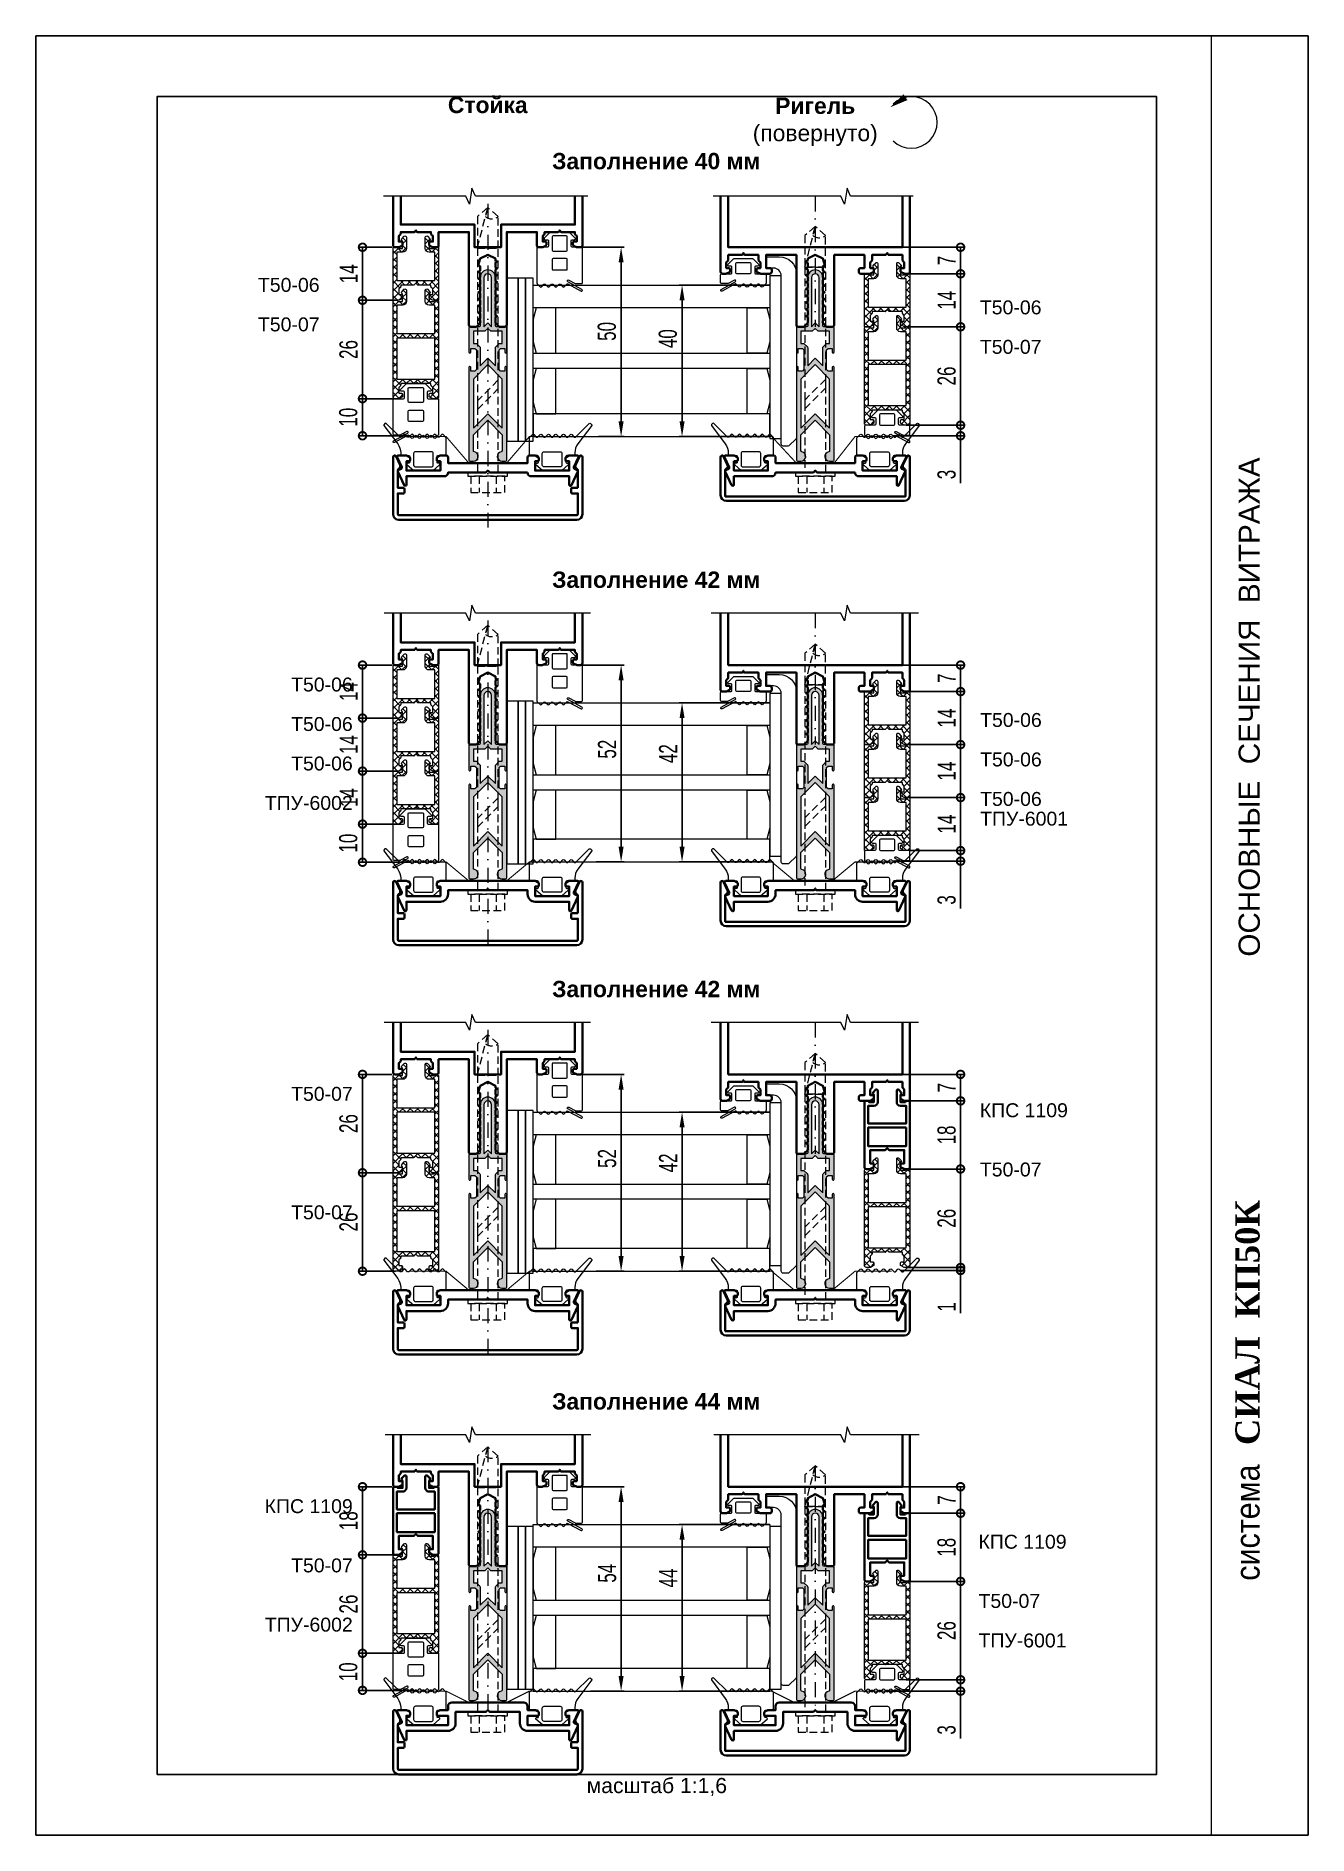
# Model space of a CAD drawing. Extents: x -37 to 8820, y -336 to 478.
# Drawn here: x 5880 to 6090, y 0 to 297 of the extents above; entities that cross this region are included whole.
import ezdxf
from ezdxf.enums import TextEntityAlignment as Align

# ---------------------------------------------------------------- set-up
doc = ezdxf.new("R2010")
doc.units = 0
doc.header["$LTSCALE"] = 5
doc.linetypes.add('DASHDOT', pattern=[1, 0.5, -0.25, 0, -0.25])
doc.linetypes.add('HIDDEN', pattern=[0.375, 0.25, -0.125])
doc.layers.get('0').update_dxf_attribs({"linetype": 'CONTINUOUS', "lineweight": 30})
doc.layers.get('DEFPOINTS').update_dxf_attribs({"linetype": 'CONTINUOUS'})
for name, color, linetype, lineweight in [('1', 6, 'DASHDOT', 13), ('2', 3, 'HIDDEN', 13), ('Dimentions', 5, 'CONTINUOUS', 15), ('Glass', 5, 'CONTINUOUS', 20), ('Ал подклад', 7, 'CONTINUOUS', 20), ('Герлен', 7, 'CONTINUOUS', 60), ('Зигзаг', 1, 'CONTINUOUS', 15), ('Подкладки', 1, 'CONTINUOUS', 20), ('Текстовый', 7, 'CONTINUOUS', 9), ('Уплотнители', 1, 'CONTINUOUS', 20), ('Штриховка', 1, 'CONTINUOUS', 5)]:
    doc.layers.add(name, color=color, linetype=linetype, lineweight=lineweight)
doc.layers.add('Скрытые', color=14, linetype='CONTINUOUS', plot=False)
doc.styles.add('3', font='RUSS.SHX', dxfattribs={"width": 0.7, "height": 3})
doc.styles.add('Каталожный', font='arial.ttf', dxfattribs={"height": 2.5})
doc.styles.add('Фирм', font='arial.ttf', dxfattribs={"height": 3.5})
doc.styles.add('Фирм5', font='timesbd.ttf', dxfattribs={"height": 4})
doc.dimstyles.new('MX1_6', dxfattribs={"dimtxt": 3, "dimasz": 2.5, "dimexe": 0.5, "dimexo": 0, "dimgap": 0.8, "dimtad": 1, "dimlfac": 1.6, "dimdsep": 46, "dimtxsty": '3', "dimcen": 0, "dimclrd": 256, "dimclre": 256, "dimclrt": 256, "dimaunit": 1, "dimadec": 0, "dimazin": 0, "dimtfac": 1, "dimtmove": 0, "dimatfit": 1, "dimfxl": 1, "dimtvp": 1, "dimtolj": 1, "dimtzin": 0, "dimarcsym": 0})

msp = doc.modelspace()

# ---------------------------------------------------------------- texts
at = {"layer": 'Скрытые', "linetype": 'Continuous', "insert": (5982.5, 7.9386), "char_height": 3.5, "width": 165, "attachment_point": 5, "style": 'Каталожный'}
msp.add_mtext('\\pxqc;{\\H0.71429x;масштаб 1:1,6}', dxfattribs=at)
at = {"layer": 'Текстовый', "style": 'Фирм'}
msp.add_text('ОСНОВНЫЕ  СЕЧЕНИЯ  ВИТРАЖА', height=3.5, rotation=90, dxfattribs=at).set_placement((6082.0431, 186.2205), align=Align.CENTER)
at = {"layer": 'Текстовый', "style": 'Фирм5'}
msp.add_text('СИАЛ  КП50К', height=4, rotation=90, dxfattribs=at).set_placement((6082, 64.3724))
at = {"layer": 'Текстовый', "style": 'Фирм', "width": 0.9}
msp.add_text(' система ', height=4, rotation=90, dxfattribs=at).set_placement((6082, 51.5762), align=Align.CENTER)
at = {"layer": 'Текстовый', "linetype": 'Continuous', "char_height": 2.7, "attachment_point": 1, "style": 'Каталожный'}
for s, insert, width in [('\\pxqc;{\\fArial|b1|i0|c204|p34;Стойка}', (5938.9615, 286.9674), 31.25), ('\\pxqc;{\\fArial|b1|i0|c204|p34;Ригель }(повернуто)', (5993.0289, 286.8348), 31.232091), ('{\\fArial|b1|i0|c204|p34;Заполнение 40 мм}', (5965.2112, 277.6948), 42.664921), ('{\\fArial|b1|i0|c204|p34;Заполнение 42 мм}', (5965.2112, 208.5916), 42.664921), ('{\\fArial|b1|i0|c204|p34;Заполнение 42 мм}', (5965.2112, 141.0175), 42.664921), ('{\\fArial|b1|i0|c204|p34;Заполнение 44 мм}', (5965.2112, 72.9468), 42.664921)]:
    msp.add_mtext(s, dxfattribs=dict(at, insert=insert, width=width))
at = {"layer": 'Текстовый', "linetype": 'Continuous', "char_height": 2.5, "attachment_point": 1, "line_spacing_factor": 0.85, "style": 'Каталожный'}
for s, insert, width in [('\\pxi-2,l2,r-2.0333,se1.0833,t4;{\\H0.92x;Т50-06\\P\\PТ50-07}', (5916.6422, 257.0559), 10.569949), ('\\pxi-2,l2,r-2.0333,se1.0833,ql,t4;{\\H0.92x;Т50-06\\P\\PТ50-07}', (6035.8215, 253.3472), 30.178453), ('\\pxi-2,l2,r-2.0333,se1.0833,qr,t4;{\\H0.92x;Т50-06\\P\\PТ50-06\\P\\PТ50-06\\P\\PТПУ-6002 }', (5915.5533, 191.0828), 11.658895), ('\\pxi-2,l2,r-2.0333,se1.0833,ql,t4;{\\H0.92x;Т50-06\\P\\PТ50-06\\P\\PТ50-06\\PТПУ-6001 }', (6035.8627, 185.234), 11.658895), ('\\pxi-2,l2,r-2.0333,se1.0833,qr,t4;{\\H0.92x;Т50-07\\P\\P\\P\\P\\pi0,l0,r0,s*,tz;\\P\\pi-2,l2,r-2.0333,se1.0833,t4;\\PТ50-07 }', (5906.8538, 123.5088), 20.358355), ('\\pxi-2,l2,r-2.0333,se1.0833,ql,t4;{\\H0.92x;КПС 1109\\P\\P\\P\\pq*;Т50-07}', (6035.8215, 120.8), 15.509919), ('\\pxi-2,l2,r-2.0333,se1.0833,qr,t4;{\\H0.92x;КПС 1109\\P\\P\\PТ50-07\\P\\P\\PТПУ-6002}', (5907.7734, 55.438), 19.438842), ('\\pxi-2,l2,r-2.0333,se1.0833,ql,t4;{\\H0.92x;КПС 1109\\P\\P\\P\\pq*;Т50-07\\P\\pql;\\PТПУ-6001}', (6035.6014, 49.5689), 19.438842)]:
    msp.add_mtext(s, dxfattribs=dict(at, insert=insert, width=width))

# ---------------------------------------------------------------- blocks, each defined once
blk = doc.blocks.new('45313-2')
blk.add_lwpolyline([(-12.43, 0, -0.116434), (-12.56, 0.03), (-13.33, 0.42, -0.284079), (-13.5, 0.69), (-13.5, 1.2, -0.414214), (-13.2, 1.5), (-12.5, 1.5), (-12.5, 4), (-21.5, 4), (-21.5, 1.5), (-20.8, 1.5, -0.414214), (-20.5, 1.2), (-20.5, 0.69, -0.284079), (-20.67, 0.42), (-21.44, 0.03, -0.116434), (-21.57, 0), (-23.7, 0, -0.548619), (-23.97, 0.43), (-22.73, 3.1, 0.414214), (-22.87, 3.5), (-23.63, 3.85, -0.414214), (-23.77, 4.25), (-22.1, 7.83, -0.291473), (-21.83, 8), (-21.8, 8, -0.414214), (-21.5, 7.7), (-21.5, 5.5), (-12.5, 5.5, -0.414214), (-10.5, 3.5), (-10.5, 2.5), (-0.44, 2.5, -0.284079), (-0.17, 2.33), (0, 2), (0.17, 2.33, -0.284079), (0.44, 2.5), (10.5, 2.5), (10.5, 3.5, -0.414214), (12.5, 5.5), (21.5, 5.5), (21.5, 7.7, -0.414214), (21.8, 8), (21.83, 8, -0.291473), (22.1, 7.83), (23.77, 4.25, -0.414214), (23.63, 3.85), (22.87, 3.5, 0.414214), (22.73, 3.1), (23.97, 0.43, -0.548619), (23.7, 0), (21.57, 0, -0.116434), (21.44, 0.03), (20.67, 0.42, -0.284079), (20.5, 0.69), (20.5, 1.2, -0.414214), (20.8, 1.5), (21.5, 1.5), (21.5, 4), (12.5, 4), (12.5, 1.5), (13.2, 1.5, -0.414214), (13.5, 1.2), (13.5, 0.69, -0.284079), (13.33, 0.42), (12.56, 0.03, -0.116434), (12.43, 0)], format="xyb", close=True)
blk = doc.blocks.new('*D132')
at = {"layer": 'DEFPOINTS', "color": 0, "linetype": 'Continuous', "transparency": 16777216}
for p in [(6001.15, 186.89), (5986.66, 160.64), (6001.15, 160.64)]:
    blk.add_point(p, dxfattribs=at)
at = {"layer": 'Dimentions', "linetype": 'Continuous', "lineweight": -2, "transparency": 16777216}
for p, q in [((6001.15, 186.89), (5986.16, 186.89)), ((5986.66, 184.39), (5986.66, 163.14)), ((6001.15, 160.64), (5986.16, 160.64))]:
    blk.add_line(p, q, dxfattribs=at)
at = {"layer": 'Dimentions', "linetype": 'Continuous', "transparency": 16777216}
for points in [[(5986.25, 184.39), (5987.08, 184.39), (5986.66, 186.89)], [(5986.25, 163.14), (5987.08, 163.14), (5986.66, 160.64)]]:
    blk.add_solid(points, dxfattribs=at)
at = {"layer": 'Dimentions', "linetype": 'Continuous', "transparency": 16777216, "insert": (5984.36, 178.52), "char_height": 3, "attachment_point": 5, "rotation": 90, "style": '3'}
blk.add_mtext('\\A1;42', dxfattribs=at)
blk = doc.blocks.new('_DotSmall')
at = {"color": 0, "linetype": 'ByBlock', "const_width": 0.5}
blk.add_lwpolyline([(-0.0625, 0, 1), (0.0625, 0, 1)], format="xyb", close=True, dxfattribs=at)
blk = doc.blocks.new('*D133')
at = {"layer": 'DEFPOINTS', "color": 0, "linetype": 'Continuous', "transparency": 16777216}
for p in [(5938.77, 193.14), (5933.91, 184.39), (5939.24, 184.39)]:
    blk.add_point(p, dxfattribs=at)
at = {"layer": 'Dimentions', "linetype": 'Continuous', "lineweight": -2, "transparency": 16777216}
for p, q in [((5938.77, 193.14), (5933.41, 193.14)), ((5933.91, 193.14), (5933.91, 184.39)), ((5939.24, 184.39), (5933.41, 184.39))]:
    blk.add_line(p, q, dxfattribs=at)
at = {"layer": 'Dimentions', "linetype": 'Continuous', "lineweight": -2, "transparency": 16777216, "xscale": 2.5, "yscale": 2.5, "zscale": 2.5}
for p, rotation in [((5933.91, 193.14), 90), ((5933.91, 184.39), 270)]:
    blk.add_blockref('_DotSmall', p, dxfattribs=dict(at, rotation=rotation))
at = {"layer": 'Dimentions', "linetype": 'Continuous', "transparency": 16777216, "insert": (5931.61, 188.77), "char_height": 3, "attachment_point": 5, "rotation": 90, "style": '3'}
blk.add_mtext('\\A1;14', dxfattribs=at)
blk = doc.blocks.new('*D134')
at = {"layer": 'DEFPOINTS', "color": 0, "linetype": 'Continuous', "transparency": 16777216}
for p in [(6023.97, 188.77), (6024.28, 180.02), (6032.64, 180.02)]:
    blk.add_point(p, dxfattribs=at)
at = {"layer": 'Dimentions', "linetype": 'Continuous', "lineweight": -2, "transparency": 16777216}
for p, q in [((6023.97, 188.77), (6033.14, 188.77)), ((6032.64, 188.77), (6032.64, 180.02)), ((6024.28, 180.02), (6033.14, 180.02))]:
    blk.add_line(p, q, dxfattribs=at)
at = {"layer": 'Dimentions', "linetype": 'Continuous', "lineweight": -2, "transparency": 16777216, "xscale": 2.5, "yscale": 2.5, "zscale": 2.5}
for p, rotation in [((6032.64, 188.77), 90), ((6032.64, 180.02), 270)]:
    blk.add_blockref('_DotSmall', p, dxfattribs=dict(at, rotation=rotation))
at = {"layer": 'Dimentions', "linetype": 'Continuous', "transparency": 16777216, "insert": (6030.34, 184.39), "char_height": 3, "attachment_point": 5, "rotation": 90, "style": '3'}
blk.add_mtext('\\A1;14', dxfattribs=at)
blk = doc.blocks.new('*D135')
at = {"layer": 'DEFPOINTS', "color": 0, "linetype": 'Continuous', "transparency": 16777216}
for p in [(6023.03, 193.14), (6031.11, 188.77), (6032.64, 188.77)]:
    blk.add_point(p, dxfattribs=at)
at = {"layer": 'Dimentions', "linetype": 'Continuous', "lineweight": -2, "transparency": 16777216}
for p, q in [((6023.03, 193.14), (6033.14, 193.14)), ((6032.64, 193.14), (6032.64, 188.77)), ((6031.11, 188.77), (6033.14, 188.77))]:
    blk.add_line(p, q, dxfattribs=at)
at = {"layer": 'Dimentions', "linetype": 'Continuous', "lineweight": -2, "transparency": 16777216, "xscale": 2.5, "yscale": 2.5, "zscale": 2.5}
for p, rotation in [((6032.64, 193.14), 90), ((6032.64, 188.77), 270)]:
    blk.add_blockref('_DotSmall', p, dxfattribs=dict(at, rotation=rotation))
at = {"layer": 'Dimentions', "linetype": 'Continuous', "transparency": 16777216, "insert": (6030.34, 190.96), "char_height": 3, "attachment_point": 5, "rotation": 90, "style": '3'}
blk.add_mtext('\\A1;7', dxfattribs=at)
blk = doc.blocks.new('*D136')
at = {"layer": 'DEFPOINTS', "color": 0, "linetype": 'Continuous', "transparency": 16777216}
for p in [(6001.15, 255.87), (5986.66, 230.87), (6001.15, 230.87)]:
    blk.add_point(p, dxfattribs=at)
at = {"layer": 'Dimentions', "linetype": 'Continuous', "lineweight": -2, "transparency": 16777216}
for p, q in [((6001.15, 255.87), (5986.16, 255.87)), ((5986.66, 253.37), (5986.66, 233.37)), ((6001.15, 230.87), (5986.16, 230.87))]:
    blk.add_line(p, q, dxfattribs=at)
at = {"layer": 'Dimentions', "linetype": 'Continuous', "transparency": 16777216}
for points in [[(5986.25, 253.37), (5987.08, 253.37), (5986.66, 255.87)], [(5986.25, 233.37), (5987.08, 233.37), (5986.66, 230.87)]]:
    blk.add_solid(points, dxfattribs=at)
at = {"layer": 'Dimentions', "linetype": 'Continuous', "transparency": 16777216, "insert": (5984.32, 247.03), "char_height": 3, "attachment_point": 5, "rotation": 90, "style": '3'}
blk.add_mtext('\\A1;40', dxfattribs=at)
blk = doc.blocks.new('*D137')
at = {"layer": 'DEFPOINTS', "color": 0, "linetype": 'Continuous', "transparency": 16777216}
for p in [(5938.77, 262.12), (5933.91, 253.37), (5939.52, 253.37)]:
    blk.add_point(p, dxfattribs=at)
at = {"layer": 'Dimentions', "linetype": 'Continuous', "lineweight": -2, "transparency": 16777216}
for p, q in [((5938.77, 262.12), (5933.41, 262.12)), ((5933.91, 262.12), (5933.91, 253.37)), ((5939.52, 253.37), (5933.41, 253.37))]:
    blk.add_line(p, q, dxfattribs=at)
at = {"layer": 'Dimentions', "linetype": 'Continuous', "lineweight": -2, "transparency": 16777216, "xscale": 2.5, "yscale": 2.5, "zscale": 2.5}
for p, rotation in [((5933.91, 262.12), 90), ((5933.91, 253.37), 270)]:
    blk.add_blockref('_DotSmall', p, dxfattribs=dict(at, rotation=rotation))
at = {"layer": 'Dimentions', "linetype": 'Continuous', "transparency": 16777216, "insert": (5931.61, 257.74), "char_height": 3, "attachment_point": 5, "rotation": 90, "style": '3'}
blk.add_mtext('\\A1;14', dxfattribs=at)
blk = doc.blocks.new('*D150')
at = {"layer": 'DEFPOINTS', "color": 0, "linetype": 'Continuous', "transparency": 16777216}
for p in [(6023.97, 232.74), (6021.47, 231), (6032.64, 231)]:
    blk.add_point(p, dxfattribs=at)
at = {"layer": 'Dimentions', "linetype": 'Continuous', "lineweight": -2, "transparency": 16777216}
for p, q in [((6032.64, 232.74), (6032.64, 235.24)), ((6023.97, 232.74), (6033.14, 232.74)), ((6032.64, 232.74), (6032.64, 231)), ((6021.47, 231), (6033.14, 231)), ((6032.64, 231), (6032.64, 223.2))]:
    blk.add_line(p, q, dxfattribs=at)
at = {"layer": 'Dimentions', "linetype": 'Continuous', "lineweight": -2, "transparency": 16777216, "xscale": 2.5, "yscale": 2.5, "zscale": 2.5}
for p, rotation in [((6032.64, 232.74), 270), ((6032.64, 231), 90)]:
    blk.add_blockref('_DotSmall', p, dxfattribs=dict(at, rotation=rotation))
at = {"layer": 'Dimentions', "linetype": 'Continuous', "transparency": 16777216, "insert": (6030.34, 224.6), "char_height": 3, "attachment_point": 5, "rotation": 90, "style": '3'}
blk.add_mtext('\\A1;3', dxfattribs=at)
blk = doc.blocks.new('*D151')
at = {"layer": 'DEFPOINTS', "color": 0, "linetype": 'Continuous', "transparency": 16777216}
for p in [(6023.03, 262.12), (6023.72, 257.74), (6032.64, 257.74)]:
    blk.add_point(p, dxfattribs=at)
at = {"layer": 'Dimentions', "linetype": 'Continuous', "lineweight": -2, "transparency": 16777216}
for p, q in [((6023.03, 262.12), (6033.14, 262.12)), ((6032.64, 262.12), (6032.64, 257.74)), ((6023.72, 257.74), (6033.14, 257.74))]:
    blk.add_line(p, q, dxfattribs=at)
at = {"layer": 'Dimentions', "linetype": 'Continuous', "lineweight": -2, "transparency": 16777216, "xscale": 2.5, "yscale": 2.5, "zscale": 2.5}
for p, rotation in [((6032.64, 262.12), 90), ((6032.64, 257.74), 270)]:
    blk.add_blockref('_DotSmall', p, dxfattribs=dict(at, rotation=rotation))
at = {"layer": 'Dimentions', "linetype": 'Continuous', "transparency": 16777216, "insert": (6030.34, 259.93), "char_height": 3, "attachment_point": 5, "rotation": 90, "style": '3'}
blk.add_mtext('\\A1;7', dxfattribs=at)
blk = doc.blocks.new('*D152')
at = {"layer": 'DEFPOINTS', "color": 0, "linetype": 'Continuous', "transparency": 16777216}
for p in [(6001.15, 51.25), (5986.66, 23.75), (6001.15, 23.75)]:
    blk.add_point(p, dxfattribs=at)
at = {"layer": 'Dimentions', "linetype": 'Continuous', "lineweight": -2, "transparency": 16777216}
for p, q in [((6001.15, 51.25), (5986.16, 51.25)), ((5986.66, 48.75), (5986.66, 26.25)), ((6001.15, 23.75), (5986.16, 23.75))]:
    blk.add_line(p, q, dxfattribs=at)
at = {"layer": 'Dimentions', "linetype": 'Continuous', "transparency": 16777216}
for points in [[(5986.25, 48.75), (5987.08, 48.75), (5986.66, 51.25)], [(5986.25, 26.25), (5987.08, 26.25), (5986.66, 23.75)]]:
    blk.add_solid(points, dxfattribs=at)
at = {"layer": 'Dimentions', "linetype": 'Continuous', "transparency": 16777216, "insert": (5984.36, 42.42), "char_height": 3, "attachment_point": 5, "rotation": 90, "style": '3'}
blk.add_mtext('\\A1;44', dxfattribs=at)
blk = doc.blocks.new('*D153')
at = {"layer": 'DEFPOINTS', "color": 0, "linetype": 'Continuous', "transparency": 16777216}
for p in [(5938.77, 57.5), (5933.91, 46.25), (5939.34, 46.25)]:
    blk.add_point(p, dxfattribs=at)
at = {"layer": 'Dimentions', "linetype": 'Continuous', "lineweight": -2, "transparency": 16777216}
for p, q in [((5938.77, 57.5), (5933.41, 57.5)), ((5933.91, 57.5), (5933.91, 46.25)), ((5939.34, 46.25), (5933.41, 46.25))]:
    blk.add_line(p, q, dxfattribs=at)
at = {"layer": 'Dimentions', "linetype": 'Continuous', "lineweight": -2, "transparency": 16777216, "xscale": 2.5, "yscale": 2.5, "zscale": 2.5}
for p, rotation in [((5933.91, 57.5), 90), ((5933.91, 46.25), 270)]:
    blk.add_blockref('_DotSmall', p, dxfattribs=dict(at, rotation=rotation))
at = {"layer": 'Dimentions', "linetype": 'Continuous', "transparency": 16777216, "insert": (5931.61, 51.88), "char_height": 3, "attachment_point": 5, "rotation": 90, "style": '3'}
blk.add_mtext('\\A1;18', dxfattribs=at)
blk = doc.blocks.new('*D154')
at = {"layer": 'DEFPOINTS', "color": 0, "linetype": 'Continuous', "transparency": 16777216}
for p in [(6023.97, 25.63), (6020.57, 23.75), (6032.64, 23.75)]:
    blk.add_point(p, dxfattribs=at)
at = {"layer": 'Dimentions', "linetype": 'Continuous', "lineweight": -2, "transparency": 16777216}
for p, q in [((6032.64, 25.63), (6032.64, 28.13)), ((6023.97, 25.63), (6033.14, 25.63)), ((6032.64, 25.63), (6032.64, 23.75)), ((6020.57, 23.75), (6033.14, 23.75)), ((6032.64, 23.75), (6032.64, 15.95))]:
    blk.add_line(p, q, dxfattribs=at)
at = {"layer": 'Dimentions', "linetype": 'Continuous', "lineweight": -2, "transparency": 16777216, "xscale": 2.5, "yscale": 2.5, "zscale": 2.5}
for p, rotation in [((6032.64, 25.63), 270), ((6032.64, 23.75), 90)]:
    blk.add_blockref('_DotSmall', p, dxfattribs=dict(at, rotation=rotation))
at = {"layer": 'Dimentions', "linetype": 'Continuous', "transparency": 16777216, "insert": (6030.34, 17.35), "char_height": 3, "attachment_point": 5, "rotation": 90, "style": '3'}
blk.add_mtext('\\A1;3', dxfattribs=at)
blk = doc.blocks.new('*D155')
at = {"layer": 'DEFPOINTS', "color": 0, "linetype": 'Continuous', "transparency": 16777216}
for p in [(6019.63, 57.5), (6023.9, 53.12), (6032.64, 53.12)]:
    blk.add_point(p, dxfattribs=at)
at = {"layer": 'Dimentions', "linetype": 'Continuous', "lineweight": -2, "transparency": 16777216}
for p, q in [((6019.63, 57.5), (6033.14, 57.5)), ((6032.64, 57.5), (6032.64, 53.12)), ((6023.9, 53.12), (6033.14, 53.12))]:
    blk.add_line(p, q, dxfattribs=at)
at = {"layer": 'Dimentions', "linetype": 'Continuous', "lineweight": -2, "transparency": 16777216, "xscale": 2.5, "yscale": 2.5, "zscale": 2.5}
for p, rotation in [((6032.64, 57.5), 90), ((6032.64, 53.12), 270)]:
    blk.add_blockref('_DotSmall', p, dxfattribs=dict(at, rotation=rotation))
at = {"layer": 'Dimentions', "linetype": 'Continuous', "transparency": 16777216, "insert": (6030.34, 55.31), "char_height": 3, "attachment_point": 5, "rotation": 90, "style": '3'}
blk.add_mtext('\\A1;7', dxfattribs=at)
blk = doc.blocks.new('*D993')
at = {"layer": 'DEFPOINTS', "color": 0, "transparency": 16777216}
for p in [(5969.61, 262.12), (5972.88, 230.87), (5976.6, 230.87)]:
    blk.add_point(p, dxfattribs=at)
at = {"layer": 'Dimentions', "lineweight": -2, "transparency": 16777216}
for p, q in [((5969.61, 262.12), (5977.1, 262.12)), ((5976.6, 259.62), (5976.6, 233.37)), ((5972.88, 230.87), (5977.1, 230.87))]:
    blk.add_line(p, q, dxfattribs=at)
at = {"layer": 'Dimentions', "transparency": 16777216}
for points in [[(5976.18, 259.62), (5977.01, 259.62), (5976.6, 262.12)], [(5976.18, 233.37), (5977.01, 233.37), (5976.6, 230.87)]]:
    blk.add_solid(points, dxfattribs=at)
at = {"layer": 'Dimentions', "transparency": 16777216, "insert": (5974.25, 248.23), "char_height": 3, "attachment_point": 5, "rotation": 90, "style": '3'}
blk.add_mtext('\\A1;50', dxfattribs=at)
blk = doc.blocks.new('*D995')
at = {"layer": 'DEFPOINTS', "color": 0, "linetype": 'Continuous', "transparency": 16777216}
for p in [(6024, 257.74), (6024, 248.99), (6032.64, 248.99)]:
    blk.add_point(p, dxfattribs=at)
at = {"layer": 'Dimentions', "linetype": 'Continuous', "lineweight": -2, "transparency": 16777216}
for p, q in [((6024, 257.74), (6033.14, 257.74)), ((6032.64, 257.74), (6032.64, 248.99)), ((6024, 248.99), (6033.14, 248.99))]:
    blk.add_line(p, q, dxfattribs=at)
at = {"layer": 'Dimentions', "linetype": 'Continuous', "lineweight": -2, "transparency": 16777216, "xscale": 2.5, "yscale": 2.5, "zscale": 2.5}
for p, rotation in [((6032.64, 257.74), 90), ((6032.64, 248.99), 270)]:
    blk.add_blockref('_DotSmall', p, dxfattribs=dict(at, rotation=rotation))
at = {"layer": 'Dimentions', "linetype": 'Continuous', "transparency": 16777216, "insert": (6030.34, 253.37), "char_height": 3, "attachment_point": 5, "rotation": 90, "style": '3'}
blk.add_mtext('\\A1;14', dxfattribs=at)
blk = doc.blocks.new('*D996')
at = {"layer": 'DEFPOINTS', "color": 0, "linetype": 'Continuous', "transparency": 16777216}
for p in [(6024.09, 248.99), (6023.68, 232.74), (6032.64, 232.74)]:
    blk.add_point(p, dxfattribs=at)
at = {"layer": 'Dimentions', "linetype": 'Continuous', "lineweight": -2, "transparency": 16777216}
for p, q in [((6024.09, 248.99), (6033.14, 248.99)), ((6032.64, 248.99), (6032.64, 232.74)), ((6023.68, 232.74), (6033.14, 232.74))]:
    blk.add_line(p, q, dxfattribs=at)
at = {"layer": 'Dimentions', "linetype": 'Continuous', "lineweight": -2, "transparency": 16777216, "xscale": 2.5, "yscale": 2.5, "zscale": 2.5}
for p, rotation in [((6032.64, 248.99), 90), ((6032.64, 232.74), 270)]:
    blk.add_blockref('_DotSmall', p, dxfattribs=dict(at, rotation=rotation))
at = {"layer": 'Dimentions', "linetype": 'Continuous', "transparency": 16777216, "insert": (6030.34, 240.87), "char_height": 3, "attachment_point": 5, "rotation": 90, "style": '3'}
blk.add_mtext('\\A1;26', dxfattribs=at)
blk = doc.blocks.new('*D997')
at = {"layer": 'DEFPOINTS', "color": 0, "linetype": 'Continuous', "transparency": 16777216}
for p in [(5937.22, 253.37), (5933.91, 237.12), (5939.56, 237.12)]:
    blk.add_point(p, dxfattribs=at)
at = {"layer": 'Dimentions', "linetype": 'Continuous', "lineweight": -2, "transparency": 16777216}
for p, q in [((5937.22, 253.37), (5933.41, 253.37)), ((5933.91, 253.37), (5933.91, 237.12)), ((5939.56, 237.12), (5933.41, 237.12))]:
    blk.add_line(p, q, dxfattribs=at)
at = {"layer": 'Dimentions', "linetype": 'Continuous', "lineweight": -2, "transparency": 16777216, "xscale": 2.5, "yscale": 2.5, "zscale": 2.5}
for p, rotation in [((5933.91, 253.37), 90), ((5933.91, 237.12), 270)]:
    blk.add_blockref('_DotSmall', p, dxfattribs=dict(at, rotation=rotation))
at = {"layer": 'Dimentions', "linetype": 'Continuous', "transparency": 16777216, "insert": (5931.61, 245.24), "char_height": 3, "attachment_point": 5, "rotation": 90, "style": '3'}
blk.add_mtext('\\A1;26', dxfattribs=at)
blk = doc.blocks.new('*D998')
at = {"layer": 'DEFPOINTS', "color": 0, "linetype": 'Continuous', "transparency": 16777216}
for p in [(5939.56, 237.12), (5933.91, 231), (5941.77, 231)]:
    blk.add_point(p, dxfattribs=at)
at = {"layer": 'Dimentions', "linetype": 'Continuous', "lineweight": -2, "transparency": 16777216}
for p, q in [((5939.56, 237.12), (5933.41, 237.12)), ((5933.91, 237.12), (5933.91, 231)), ((5941.77, 231), (5933.41, 231))]:
    blk.add_line(p, q, dxfattribs=at)
at = {"layer": 'Dimentions', "linetype": 'Continuous', "lineweight": -2, "transparency": 16777216, "xscale": 2.5, "yscale": 2.5, "zscale": 2.5}
for p, rotation in [((5933.91, 237.12), 90), ((5933.91, 231), 270)]:
    blk.add_blockref('_DotSmall', p, dxfattribs=dict(at, rotation=rotation))
at = {"layer": 'Dimentions', "linetype": 'Continuous', "transparency": 16777216, "insert": (5931.56, 234.06), "char_height": 3, "attachment_point": 5, "rotation": 90, "style": '3'}
blk.add_mtext('\\A1;10', dxfattribs=at)
blk = doc.blocks.new('*D999')
at = {"layer": 'DEFPOINTS', "color": 0, "transparency": 16777216}
for p in [(5969.61, 193.14), (5972.49, 160.64), (5976.6, 160.64)]:
    blk.add_point(p, dxfattribs=at)
at = {"layer": 'Dimentions', "lineweight": -2, "transparency": 16777216}
for p, q in [((5969.61, 193.14), (5977.1, 193.14)), ((5976.6, 190.64), (5976.6, 163.14)), ((5972.49, 160.64), (5977.1, 160.64))]:
    blk.add_line(p, q, dxfattribs=at)
at = {"layer": 'Dimentions', "transparency": 16777216}
for points in [[(5976.18, 190.64), (5977.01, 190.64), (5976.6, 193.14)], [(5976.18, 163.14), (5977.01, 163.14), (5976.6, 160.64)]]:
    blk.add_solid(points, dxfattribs=at)
at = {"layer": 'Dimentions', "transparency": 16777216, "insert": (5974.3, 179.26), "char_height": 3, "attachment_point": 5, "rotation": 90, "style": '3'}
blk.add_mtext('\\A1;52', dxfattribs=at)
blk = doc.blocks.new('*D1000')
at = {"layer": 'DEFPOINTS', "color": 0, "linetype": 'Continuous', "transparency": 16777216}
for p in [(6001.15, 119.32), (5986.66, 93.07), (6001.15, 93.07)]:
    blk.add_point(p, dxfattribs=at)
at = {"layer": 'Dimentions', "linetype": 'Continuous', "lineweight": -2, "transparency": 16777216}
for p, q in [((6001.15, 119.32), (5986.16, 119.32)), ((5986.66, 116.82), (5986.66, 95.57)), ((6001.15, 93.07), (5986.16, 93.07))]:
    blk.add_line(p, q, dxfattribs=at)
at = {"layer": 'Dimentions', "linetype": 'Continuous', "transparency": 16777216}
for points in [[(5986.25, 116.82), (5987.08, 116.82), (5986.66, 119.32)], [(5986.25, 95.57), (5987.08, 95.57), (5986.66, 93.07)]]:
    blk.add_solid(points, dxfattribs=at)
at = {"layer": 'Dimentions', "linetype": 'Continuous', "transparency": 16777216, "insert": (5984.36, 110.95), "char_height": 3, "attachment_point": 5, "rotation": 90, "style": '3'}
blk.add_mtext('\\A1;42', dxfattribs=at)
blk = doc.blocks.new('*D1001')
at = {"layer": 'DEFPOINTS', "color": 0, "linetype": 'Continuous', "transparency": 16777216}
for p in [(5938.77, 125.57), (5933.91, 109.33), (5939.34, 109.33)]:
    blk.add_point(p, dxfattribs=at)
at = {"layer": 'Dimentions', "linetype": 'Continuous', "lineweight": -2, "transparency": 16777216}
for p, q in [((5938.77, 125.57), (5933.41, 125.57)), ((5933.91, 125.57), (5933.91, 109.33)), ((5939.34, 109.33), (5933.41, 109.33))]:
    blk.add_line(p, q, dxfattribs=at)
at = {"layer": 'Dimentions', "linetype": 'Continuous', "lineweight": -2, "transparency": 16777216, "xscale": 2.5, "yscale": 2.5, "zscale": 2.5}
for p, rotation in [((5933.91, 125.57), 90), ((5933.91, 109.33), 270)]:
    blk.add_blockref('_DotSmall', p, dxfattribs=dict(at, rotation=rotation))
at = {"layer": 'Dimentions', "linetype": 'Continuous', "transparency": 16777216, "insert": (5931.61, 117.45), "char_height": 3, "attachment_point": 5, "rotation": 90, "style": '3'}
blk.add_mtext('\\A1;26', dxfattribs=at)
blk = doc.blocks.new('*D1002')
at = {"layer": 'DEFPOINTS', "color": 0, "linetype": 'Continuous', "transparency": 16777216}
for p in [(6023.9, 121.2), (6023.9, 109.95), (6032.64, 109.95)]:
    blk.add_point(p, dxfattribs=at)
at = {"layer": 'Dimentions', "linetype": 'Continuous', "lineweight": -2, "transparency": 16777216}
for p, q in [((6023.9, 121.2), (6033.14, 121.2)), ((6032.64, 121.2), (6032.64, 109.95)), ((6023.9, 109.95), (6033.14, 109.95))]:
    blk.add_line(p, q, dxfattribs=at)
at = {"layer": 'Dimentions', "linetype": 'Continuous', "lineweight": -2, "transparency": 16777216, "xscale": 2.5, "yscale": 2.5, "zscale": 2.5}
for p, rotation in [((6032.64, 121.2), 90), ((6032.64, 109.95), 270)]:
    blk.add_blockref('_DotSmall', p, dxfattribs=dict(at, rotation=rotation))
at = {"layer": 'Dimentions', "linetype": 'Continuous', "transparency": 16777216, "insert": (6030.34, 115.57), "char_height": 3, "attachment_point": 5, "rotation": 90, "style": '3'}
blk.add_mtext('\\A1;18', dxfattribs=at)
blk = doc.blocks.new('*D1003')
at = {"layer": 'DEFPOINTS', "color": 0, "linetype": 'Continuous', "transparency": 16777216}
for p in [(6023.03, 125.57), (6031.11, 121.2), (6032.64, 121.2)]:
    blk.add_point(p, dxfattribs=at)
at = {"layer": 'Dimentions', "linetype": 'Continuous', "lineweight": -2, "transparency": 16777216}
for p, q in [((6023.03, 125.57), (6033.14, 125.57)), ((6032.64, 125.57), (6032.64, 121.2)), ((6031.11, 121.2), (6033.14, 121.2))]:
    blk.add_line(p, q, dxfattribs=at)
at = {"layer": 'Dimentions', "linetype": 'Continuous', "lineweight": -2, "transparency": 16777216, "xscale": 2.5, "yscale": 2.5, "zscale": 2.5}
for p, rotation in [((6032.64, 125.57), 90), ((6032.64, 121.2), 270)]:
    blk.add_blockref('_DotSmall', p, dxfattribs=dict(at, rotation=rotation))
at = {"layer": 'Dimentions', "linetype": 'Continuous', "transparency": 16777216, "insert": (6030.34, 123.38), "char_height": 3, "attachment_point": 5, "rotation": 90, "style": '3'}
blk.add_mtext('\\A1;7', dxfattribs=at)
blk = doc.blocks.new('*D1004')
at = {"layer": 'DEFPOINTS', "color": 0, "transparency": 16777216}
for p in [(5969.61, 125.57), (5972.49, 93.07), (5976.6, 93.07)]:
    blk.add_point(p, dxfattribs=at)
at = {"layer": 'Dimentions', "lineweight": -2, "transparency": 16777216}
for p, q in [((5969.61, 125.57), (5977.1, 125.57)), ((5976.6, 123.07), (5976.6, 95.57)), ((5972.49, 93.07), (5977.1, 93.07))]:
    blk.add_line(p, q, dxfattribs=at)
at = {"layer": 'Dimentions', "transparency": 16777216}
for points in [[(5976.18, 123.07), (5977.01, 123.07), (5976.6, 125.57)], [(5976.18, 95.57), (5977.01, 95.57), (5976.6, 93.07)]]:
    blk.add_solid(points, dxfattribs=at)
at = {"layer": 'Dimentions', "transparency": 16777216, "insert": (5974.3, 111.69), "char_height": 3, "attachment_point": 5, "rotation": 90, "style": '3'}
blk.add_mtext('\\A1;52', dxfattribs=at)
blk = doc.blocks.new('*D1005')
at = {"layer": 'DEFPOINTS', "color": 0, "linetype": 'Continuous', "transparency": 16777216}
for p in [(6023.97, 109.95), (6023.68, 93.7), (6032.64, 93.7)]:
    blk.add_point(p, dxfattribs=at)
at = {"layer": 'Dimentions', "linetype": 'Continuous', "lineweight": -2, "transparency": 16777216}
for p, q in [((6023.97, 109.95), (6033.14, 109.95)), ((6032.64, 109.95), (6032.64, 93.7)), ((6023.68, 93.7), (6033.14, 93.7))]:
    blk.add_line(p, q, dxfattribs=at)
at = {"layer": 'Dimentions', "linetype": 'Continuous', "lineweight": -2, "transparency": 16777216, "xscale": 2.5, "yscale": 2.5, "zscale": 2.5}
for p, rotation in [((6032.64, 109.95), 90), ((6032.64, 93.7), 270)]:
    blk.add_blockref('_DotSmall', p, dxfattribs=dict(at, rotation=rotation))
at = {"layer": 'Dimentions', "linetype": 'Continuous', "transparency": 16777216, "insert": (6030.34, 101.82), "char_height": 3, "attachment_point": 5, "rotation": 90, "style": '3'}
blk.add_mtext('\\A1;26', dxfattribs=at)
blk = doc.blocks.new('*D1006')
at = {"layer": 'DEFPOINTS', "color": 0, "linetype": 'Continuous', "transparency": 16777216}
for p in [(6022.72, 93.2), (6023.68, 93.7), (6032.64, 93.2)]:
    blk.add_point(p, dxfattribs=at)
at = {"layer": 'Dimentions', "linetype": 'Continuous', "lineweight": -2, "transparency": 16777216}
for p, q in [((6032.64, 93.7), (6032.64, 96.2)), ((6022.72, 93.2), (6033.14, 93.2)), ((6023.68, 93.7), (6033.14, 93.7)), ((6032.64, 93.7), (6032.64, 93.2)), ((6032.64, 93.2), (6032.64, 86.15))]:
    blk.add_line(p, q, dxfattribs=at)
at = {"layer": 'Dimentions', "linetype": 'Continuous', "lineweight": -2, "transparency": 16777216, "xscale": 2.5, "yscale": 2.5, "zscale": 2.5}
for p, rotation in [((6032.64, 93.7), 270), ((6032.64, 93.2), 90)]:
    blk.add_blockref('_DotSmall', p, dxfattribs=dict(at, rotation=rotation))
at = {"layer": 'Dimentions', "linetype": 'Continuous', "transparency": 16777216, "insert": (6030.34, 87.17), "char_height": 3, "attachment_point": 5, "rotation": 90, "style": '3'}
blk.add_mtext('\\A1;1', dxfattribs=at)
blk = doc.blocks.new('*D1007')
at = {"layer": 'DEFPOINTS', "color": 0, "linetype": 'Continuous', "transparency": 16777216}
for p in [(6023.97, 180.02), (6024.28, 171.27), (6032.64, 171.27)]:
    blk.add_point(p, dxfattribs=at)
at = {"layer": 'Dimentions', "linetype": 'Continuous', "lineweight": -2, "transparency": 16777216}
for p, q in [((6023.97, 180.02), (6033.14, 180.02)), ((6032.64, 180.02), (6032.64, 171.27)), ((6024.28, 171.27), (6033.14, 171.27))]:
    blk.add_line(p, q, dxfattribs=at)
at = {"layer": 'Dimentions', "linetype": 'Continuous', "lineweight": -2, "transparency": 16777216, "xscale": 2.5, "yscale": 2.5, "zscale": 2.5}
for p, rotation in [((6032.64, 180.02), 90), ((6032.64, 171.27), 270)]:
    blk.add_blockref('_DotSmall', p, dxfattribs=dict(at, rotation=rotation))
at = {"layer": 'Dimentions', "linetype": 'Continuous', "transparency": 16777216, "insert": (6030.34, 175.64), "char_height": 3, "attachment_point": 5, "rotation": 90, "style": '3'}
blk.add_mtext('\\A1;14', dxfattribs=at)
blk = doc.blocks.new('*D1008')
at = {"layer": 'DEFPOINTS', "color": 0, "linetype": 'Continuous', "transparency": 16777216}
for p in [(6023.97, 171.27), (6024.28, 162.52), (6032.64, 162.52)]:
    blk.add_point(p, dxfattribs=at)
at = {"layer": 'Dimentions', "linetype": 'Continuous', "lineweight": -2, "transparency": 16777216}
for p, q in [((6023.97, 171.27), (6033.14, 171.27)), ((6032.64, 171.27), (6032.64, 162.52)), ((6024.28, 162.52), (6033.14, 162.52))]:
    blk.add_line(p, q, dxfattribs=at)
at = {"layer": 'Dimentions', "linetype": 'Continuous', "lineweight": -2, "transparency": 16777216, "xscale": 2.5, "yscale": 2.5, "zscale": 2.5}
for p, rotation in [((6032.64, 171.27), 90), ((6032.64, 162.52), 270)]:
    blk.add_blockref('_DotSmall', p, dxfattribs=dict(at, rotation=rotation))
at = {"layer": 'Dimentions', "linetype": 'Continuous', "transparency": 16777216, "insert": (6030.34, 166.89), "char_height": 3, "attachment_point": 5, "rotation": 90, "style": '3'}
blk.add_mtext('\\A1;14', dxfattribs=at)
blk = doc.blocks.new('*D1009')
at = {"layer": 'DEFPOINTS', "color": 0, "linetype": 'Continuous', "transparency": 16777216}
for p in [(6021.47, 160.77), (6029.39, 162.52), (6032.64, 160.77)]:
    blk.add_point(p, dxfattribs=at)
at = {"layer": 'Dimentions', "linetype": 'Continuous', "lineweight": -2, "transparency": 16777216}
for p, q in [((6032.64, 162.52), (6032.64, 165.02)), ((6021.47, 160.77), (6033.14, 160.77)), ((6029.39, 162.52), (6033.14, 162.52)), ((6032.64, 162.52), (6032.64, 160.77)), ((6032.64, 160.77), (6032.64, 152.97))]:
    blk.add_line(p, q, dxfattribs=at)
at = {"layer": 'Dimentions', "linetype": 'Continuous', "lineweight": -2, "transparency": 16777216, "xscale": 2.5, "yscale": 2.5, "zscale": 2.5}
for p, rotation in [((6032.64, 162.52), 270), ((6032.64, 160.77), 90)]:
    blk.add_blockref('_DotSmall', p, dxfattribs=dict(at, rotation=rotation))
at = {"layer": 'Dimentions', "linetype": 'Continuous', "transparency": 16777216, "insert": (6030.34, 154.37), "char_height": 3, "attachment_point": 5, "rotation": 90, "style": '3'}
blk.add_mtext('\\A1;3', dxfattribs=at)
blk = doc.blocks.new('*D1010')
at = {"layer": 'DEFPOINTS', "color": 0, "linetype": 'Continuous', "transparency": 16777216}
for p in [(5938.77, 184.39), (5933.91, 175.64), (5939.24, 175.64)]:
    blk.add_point(p, dxfattribs=at)
at = {"layer": 'Dimentions', "linetype": 'Continuous', "lineweight": -2, "transparency": 16777216}
for p, q in [((5938.77, 184.39), (5933.41, 184.39)), ((5933.91, 184.39), (5933.91, 175.64)), ((5939.24, 175.64), (5933.41, 175.64))]:
    blk.add_line(p, q, dxfattribs=at)
at = {"layer": 'Dimentions', "linetype": 'Continuous', "lineweight": -2, "transparency": 16777216, "xscale": 2.5, "yscale": 2.5, "zscale": 2.5}
for p, rotation in [((5933.91, 184.39), 90), ((5933.91, 175.64), 270)]:
    blk.add_blockref('_DotSmall', p, dxfattribs=dict(at, rotation=rotation))
at = {"layer": 'Dimentions', "linetype": 'Continuous', "transparency": 16777216, "insert": (5931.61, 180.02), "char_height": 3, "attachment_point": 5, "rotation": 90, "style": '3'}
blk.add_mtext('\\A1;14', dxfattribs=at)
blk = doc.blocks.new('*D1011')
at = {"layer": 'DEFPOINTS', "color": 0, "linetype": 'Continuous', "transparency": 16777216}
for p in [(5938.77, 175.64), (5933.91, 166.89), (5939.24, 166.89)]:
    blk.add_point(p, dxfattribs=at)
at = {"layer": 'Dimentions', "linetype": 'Continuous', "lineweight": -2, "transparency": 16777216}
for p, q in [((5938.77, 175.64), (5933.41, 175.64)), ((5933.91, 175.64), (5933.91, 166.89)), ((5939.24, 166.89), (5933.41, 166.89))]:
    blk.add_line(p, q, dxfattribs=at)
at = {"layer": 'Dimentions', "linetype": 'Continuous', "lineweight": -2, "transparency": 16777216, "xscale": 2.5, "yscale": 2.5, "zscale": 2.5}
for p, rotation in [((5933.91, 175.64), 90), ((5933.91, 166.89), 270)]:
    blk.add_blockref('_DotSmall', p, dxfattribs=dict(at, rotation=rotation))
at = {"layer": 'Dimentions', "linetype": 'Continuous', "transparency": 16777216, "insert": (5931.61, 171.27), "char_height": 3, "attachment_point": 5, "rotation": 90, "style": '3'}
blk.add_mtext('\\A1;14', dxfattribs=at)
blk = doc.blocks.new('*D1012')
at = {"layer": 'DEFPOINTS', "color": 0, "linetype": 'Continuous', "transparency": 16777216}
for p in [(5938.77, 166.89), (5933.91, 160.6), (5941.76, 160.6)]:
    blk.add_point(p, dxfattribs=at)
at = {"layer": 'Dimentions', "linetype": 'Continuous', "lineweight": -2, "transparency": 16777216}
for p, q in [((5938.77, 166.89), (5933.41, 166.89)), ((5933.91, 166.89), (5933.91, 160.6)), ((5941.76, 160.6), (5933.41, 160.6))]:
    blk.add_line(p, q, dxfattribs=at)
at = {"layer": 'Dimentions', "linetype": 'Continuous', "lineweight": -2, "transparency": 16777216, "xscale": 2.5, "yscale": 2.5, "zscale": 2.5}
for p, rotation in [((5933.91, 166.89), 90), ((5933.91, 160.6), 270)]:
    blk.add_blockref('_DotSmall', p, dxfattribs=dict(at, rotation=rotation))
at = {"layer": 'Dimentions', "linetype": 'Continuous', "transparency": 16777216, "insert": (5931.56, 163.75), "char_height": 3, "attachment_point": 5, "rotation": 90, "style": '3'}
blk.add_mtext('\\A1;10', dxfattribs=at)
blk = doc.blocks.new('*D1013')
at = {"layer": 'DEFPOINTS', "color": 0, "linetype": 'Continuous', "transparency": 16777216}
for p in [(5938.77, 109.33), (5933.91, 93.08), (5939.34, 93.08)]:
    blk.add_point(p, dxfattribs=at)
at = {"layer": 'Dimentions', "linetype": 'Continuous', "lineweight": -2, "transparency": 16777216}
for p, q in [((5938.77, 109.33), (5933.41, 109.33)), ((5933.91, 109.33), (5933.91, 93.08)), ((5939.34, 93.08), (5933.41, 93.08))]:
    blk.add_line(p, q, dxfattribs=at)
at = {"layer": 'Dimentions', "linetype": 'Continuous', "lineweight": -2, "transparency": 16777216, "xscale": 2.5, "yscale": 2.5, "zscale": 2.5}
for p, rotation in [((5933.91, 109.33), 90), ((5933.91, 93.08), 270)]:
    blk.add_blockref('_DotSmall', p, dxfattribs=dict(at, rotation=rotation))
at = {"layer": 'Dimentions', "linetype": 'Continuous', "transparency": 16777216, "insert": (5931.61, 101.2), "char_height": 3, "attachment_point": 5, "rotation": 90, "style": '3'}
blk.add_mtext('\\A1;26', dxfattribs=at)
blk = doc.blocks.new('*D1014')
at = {"layer": 'DEFPOINTS', "color": 0, "transparency": 16777216}
for p in [(5969.61, 57.5), (5971.55, 23.75), (5976.6, 23.75)]:
    blk.add_point(p, dxfattribs=at)
at = {"layer": 'Dimentions', "lineweight": -2, "transparency": 16777216}
for p, q in [((5969.61, 57.5), (5977.1, 57.5)), ((5976.6, 55), (5976.6, 26.25)), ((5971.55, 23.75), (5977.1, 23.75))]:
    blk.add_line(p, q, dxfattribs=at)
at = {"layer": 'Dimentions', "transparency": 16777216}
for points in [[(5976.18, 55), (5977.01, 55), (5976.6, 57.5)], [(5976.18, 26.25), (5977.01, 26.25), (5976.6, 23.75)]]:
    blk.add_solid(points, dxfattribs=at)
at = {"layer": 'Dimentions', "transparency": 16777216, "insert": (5974.3, 43.22), "char_height": 3, "attachment_point": 5, "rotation": 90, "style": '3'}
blk.add_mtext('\\A1;54', dxfattribs=at)
blk = doc.blocks.new('*D1015')
at = {"layer": 'DEFPOINTS', "color": 0, "linetype": 'Continuous', "transparency": 16777216}
for p in [(5938.77, 46.25), (5933.91, 30), (5939.56, 30)]:
    blk.add_point(p, dxfattribs=at)
at = {"layer": 'Dimentions', "linetype": 'Continuous', "lineweight": -2, "transparency": 16777216}
for p, q in [((5938.77, 46.25), (5933.41, 46.25)), ((5933.91, 46.25), (5933.91, 30)), ((5939.56, 30), (5933.41, 30))]:
    blk.add_line(p, q, dxfattribs=at)
at = {"layer": 'Dimentions', "linetype": 'Continuous', "lineweight": -2, "transparency": 16777216, "xscale": 2.5, "yscale": 2.5, "zscale": 2.5}
for p, rotation in [((5933.91, 46.25), 90), ((5933.91, 30), 270)]:
    blk.add_blockref('_DotSmall', p, dxfattribs=dict(at, rotation=rotation))
at = {"layer": 'Dimentions', "linetype": 'Continuous', "transparency": 16777216, "insert": (5931.61, 38.13), "char_height": 3, "attachment_point": 5, "rotation": 90, "style": '3'}
blk.add_mtext('\\A1;26', dxfattribs=at)
blk = doc.blocks.new('*D1016')
at = {"layer": 'DEFPOINTS', "color": 0, "linetype": 'Continuous', "transparency": 16777216}
for p in [(5938.77, 30), (5933.91, 23.88), (5942.4, 23.88)]:
    blk.add_point(p, dxfattribs=at)
at = {"layer": 'Dimentions', "linetype": 'Continuous', "lineweight": -2, "transparency": 16777216}
for p, q in [((5938.77, 30), (5933.41, 30)), ((5933.91, 30), (5933.91, 23.88)), ((5942.4, 23.88), (5933.41, 23.88))]:
    blk.add_line(p, q, dxfattribs=at)
at = {"layer": 'Dimentions', "linetype": 'Continuous', "lineweight": -2, "transparency": 16777216, "xscale": 2.5, "yscale": 2.5, "zscale": 2.5}
for p, rotation in [((5933.91, 30), 90), ((5933.91, 23.88), 270)]:
    blk.add_blockref('_DotSmall', p, dxfattribs=dict(at, rotation=rotation))
at = {"layer": 'Dimentions', "linetype": 'Continuous', "transparency": 16777216, "insert": (5931.56, 26.94), "char_height": 3, "attachment_point": 5, "rotation": 90, "style": '3'}
blk.add_mtext('\\A1;10', dxfattribs=at)
blk = doc.blocks.new('*D1017')
at = {"layer": 'DEFPOINTS', "color": 0, "linetype": 'Continuous', "transparency": 16777216}
for p in [(6023.97, 53.12), (6023.72, 41.87), (6032.64, 41.87)]:
    blk.add_point(p, dxfattribs=at)
at = {"layer": 'Dimentions', "linetype": 'Continuous', "lineweight": -2, "transparency": 16777216}
for p, q in [((6023.97, 53.12), (6033.14, 53.12)), ((6032.64, 53.12), (6032.64, 41.87)), ((6023.72, 41.87), (6033.14, 41.87))]:
    blk.add_line(p, q, dxfattribs=at)
at = {"layer": 'Dimentions', "linetype": 'Continuous', "lineweight": -2, "transparency": 16777216, "xscale": 2.5, "yscale": 2.5, "zscale": 2.5}
for p, rotation in [((6032.64, 53.12), 90), ((6032.64, 41.87), 270)]:
    blk.add_blockref('_DotSmall', p, dxfattribs=dict(at, rotation=rotation))
at = {"layer": 'Dimentions', "linetype": 'Continuous', "transparency": 16777216, "insert": (6030.34, 47.5), "char_height": 3, "attachment_point": 5, "rotation": 90, "style": '3'}
blk.add_mtext('\\A1;18', dxfattribs=at)
blk = doc.blocks.new('*D1018')
at = {"layer": 'DEFPOINTS', "color": 0, "linetype": 'Continuous', "transparency": 16777216}
for p in [(6023.96, 41.87), (6023.68, 25.63), (6032.64, 25.63)]:
    blk.add_point(p, dxfattribs=at)
at = {"layer": 'Dimentions', "linetype": 'Continuous', "lineweight": -2, "transparency": 16777216}
for p, q in [((6023.96, 41.87), (6033.14, 41.87)), ((6032.64, 41.87), (6032.64, 25.63)), ((6023.68, 25.63), (6033.14, 25.63))]:
    blk.add_line(p, q, dxfattribs=at)
at = {"layer": 'Dimentions', "linetype": 'Continuous', "lineweight": -2, "transparency": 16777216, "xscale": 2.5, "yscale": 2.5, "zscale": 2.5}
for p, rotation in [((6032.64, 41.87), 90), ((6032.64, 25.63), 270)]:
    blk.add_blockref('_DotSmall', p, dxfattribs=dict(at, rotation=rotation))
at = {"layer": 'Dimentions', "linetype": 'Continuous', "transparency": 16777216, "insert": (6030.34, 33.75), "char_height": 3, "attachment_point": 5, "rotation": 90, "style": '3'}
blk.add_mtext('\\A1;26', dxfattribs=at)

# ---------------------------------------------------------------- dimensions: what is measured, and where the dimension line sits
at = {"layer": 'Dimentions', "linetype": 'Continuous'}
for base, p1, p2, picture, middle in [((5933.907, 253.3679), (5938.7674, 262.1179), (5939.524, 253.3679), '*D137', (5931.607, 257.7429)), ((6032.6412, 257.7429), (6023.0289, 262.1179), (6023.7164, 257.7429), '*D151', (6030.3412, 259.9304)), ((6032.6412, 248.9929), (6023.9976, 257.7429), (6023.9976, 248.9929), '*D995', (6030.3412, 253.3679)), ((5933.907, 237.1179), (5937.2179, 253.3679), (5939.5644, 237.1179), '*D997', (5931.607, 245.2429)), ((6032.6385, 232.7429), (6024.0914, 248.9929), (6023.676, 232.7429), '*D996', (6030.3385, 240.8679)), ((5933.907, 230.9951), (5939.5644, 237.1179), (5941.774, 230.9951), '*D998', (5931.5642, 234.0565)), ((6032.6412, 230.9951), (6023.9664, 232.7429), (6021.4664, 230.9951), '*D150', (6030.3412, 224.5951)), ((5933.907, 184.3948), (5938.7674, 193.1448), (5939.2428, 184.3948), '*D133', (5931.607, 188.7698)), ((6032.6412, 188.7698), (6023.0289, 193.1448), (6031.1052, 188.7698), '*D135', (6030.3412, 190.9573)), ((6032.6412, 180.0198), (6023.9664, 188.7698), (6024.2789, 180.0198), '*D134', (6030.3412, 184.3948)), ((5933.907, 175.6448), (5938.7674, 184.3948), (5939.2428, 175.6448), '*D1010', (5931.607, 180.0198)), ((6032.6412, 171.2698), (6023.9664, 180.0198), (6024.2789, 171.2698), '*D1007', (6030.3412, 175.6448)), ((5933.907, 166.8948), (5938.7674, 175.6448), (5939.2428, 166.8948), '*D1011', (5931.607, 171.2698)), ((6032.6412, 162.5198), (6023.9664, 171.2698), (6024.2789, 162.5198), '*D1008', (6030.3412, 166.8948)), ((5933.907, 160.5963), (5938.7674, 166.8948), (5941.76, 160.5963), '*D1012', (5931.5642, 163.7456)), ((6032.6412, 160.7721), (6029.3937, 162.5198), (6021.4664, 160.7721), '*D1009', (6030.3412, 154.3721)), ((5933.907, 109.3265), (5938.7674, 125.5708), (5939.3365, 109.3265), '*D1001', (5931.607, 117.4487)), ((6032.6412, 121.1958), (6023.0289, 125.5708), (6031.1052, 121.1958), '*D1003', (6030.3412, 123.3833)), ((6032.6412, 109.9458), (6023.9039, 121.1958), (6023.9039, 109.9458), '*D1002', (6030.3412, 115.5708)), ((5933.907, 93.0822), (5938.7674, 109.3265), (5939.3365, 93.0822), '*D1013', (5931.607, 101.2044)), ((6032.6412, 93.6987), (6023.9664, 109.9458), (6023.676, 93.6987), '*D1005', (6030.3412, 101.8222)), ((6032.6412, 93.198), (6023.676, 93.6987), (6022.7164, 93.198), '*D1006', (6030.3412, 87.173)), ((5933.907, 46.2529), (5938.7674, 57.5), (5939.3365, 46.2529), '*D153', (5931.607, 51.8764)), ((6032.6412, 53.125), (6019.6329, 57.5), (6023.9039, 53.125), '*D155', (6030.3412, 55.3125)), ((6032.6412, 41.875), (6023.9664, 53.125), (6023.7164, 41.875), '*D1017', (6030.3412, 47.5)), ((5933.907, 30.0029), (5938.7674, 46.2529), (5939.5644, 30.0029), '*D1015', (5931.607, 38.1279)), ((6032.6412, 25.625), (6023.9605, 41.875), (6023.676, 25.625), '*D1018', (6030.3412, 33.75)), ((5933.907, 23.8772), (5938.7674, 30.0029), (5942.399, 23.8772), '*D1016', (5931.5642, 26.94)), ((6032.6412, 23.75), (6023.9664, 25.625), (6020.5704, 23.75), '*D154', (6030.3412, 17.35))]:
    dim = msp.add_linear_dim(base=base, p1=p1, p2=p2, angle=90, dimstyle='MX1_6', override={"dimdec": 0, "dimblk1": 'DotSmall', "dimblk2": 'DotSmall', "dimsah": 1}, dxfattribs=at)
    dim.commit()
    dim.dimension.update_dxf_attribs({"geometry": picture, "text_midpoint": middle})
at = {"layer": 'Dimentions'}
for base, p1, p2, picture, middle in [((5976.5953, 230.8679), (5969.6087, 262.1179), (5972.8771, 230.8679), '*D993', (5976.5953, 248.2324)), ((5976.5953, 160.6448), (5969.6087, 193.1448), (5972.4901, 160.6448), '*D999', (5976.5953, 179.2604)), ((5976.5953, 93.0708), (5969.6087, 125.5708), (5972.4901, 93.0708), '*D1004', (5976.5953, 111.6863)), ((5976.5953, 23.75), (5969.6087, 57.5), (5971.5509, 23.75), '*D1014', (5976.5953, 43.2159))]:
    dim = msp.add_linear_dim(base=base, p1=p1, p2=p2, angle=90, dimstyle='MX1_6', dxfattribs=at)
    dim.commit()
    dim.dimension.update_dxf_attribs({"geometry": picture, "text_midpoint": middle, "dimtype": 160})
at = {"layer": 'Dimentions', "linetype": 'Continuous'}
for base, p1, p2, picture, middle in [((5986.6622, 230.8679), (6001.1539, 255.8679), (6001.1539, 230.8679), '*D136', (5986.6622, 247.0314)), ((5986.6622, 160.6448), (6001.1539, 186.8948), (6001.1539, 160.6448), '*D132', (5986.6622, 178.5216)), ((5986.6622, 93.0708), (6001.1539, 119.3208), (6001.1539, 93.0708), '*D1000', (5986.6622, 110.9476)), ((5986.6622, 23.75), (6001.154, 51.25), (6001.154, 23.75), '*D152', (5986.6622, 42.424))]:
    dim = msp.add_linear_dim(base=base, p1=p1, p2=p2, angle=90, dimstyle='MX1_6', dxfattribs=at)
    dim.commit()
    dim.dimension.update_dxf_attribs({"geometry": picture, "text_midpoint": middle, "dimtype": 160})

# ---------------------------------------------------------------- hatches: boundary and pattern name
at = {"layer": 'Штриховка', "lineweight": 5}
h = msp.add_hatch(dxfattribs=at)
h.set_pattern_fill('ANSI37', color=256, scale=7, style=0)
h.set_pattern_definition([(45, (8336.0823, 7393.9028), (-0.61871843, 0.61871843), []), (135, (8336.0823, 7393.9028), (-0.61871843, -0.61871843), [])])
edge = h.paths.add_edge_path()
edge.add_line((5942.7115, 256.1804), (5942.454, 255.9228))
edge.add_arc((5942.3214, 256.0554), 0.1875, 270, 315, ccw=False)
edge.add_line((5942.3214, 255.8679), (5940.2115, 255.8679))
edge.add_line((5940.2115, 255.8679), (5940.2115, 255.6331))
edge.add_arc((5940.024, 255.6331), 0.1875, -45, 0, ccw=False)
edge.add_line((5940.1566, 255.5005), (5939.899, 255.2429))
edge.add_line((5939.899, 255.2429), (5939.899, 254.3054))
edge.add_line((5939.899, 254.3054), (5940.3365, 254.3054))
edge.add_arc((5940.3365, 254.1179), 0.1875, 0, 90, ccw=False)
edge.add_line((5940.524, 254.1179), (5940.524, 253.7963))
edge.add_arc((5940.3365, 253.7963), 0.1875, 296.565051, 360, ccw=False)
edge.add_line((5940.4204, 253.6286), (5939.9386, 253.3877))
edge.add_arc((5939.8548, 253.5554), 0.1875, 270, 296.565051, ccw=False)
edge.add_line((5939.8548, 253.3679), (5938.9615, 253.3679))
edge.add_line((5938.9615, 253.3679), (5938.9615, 262.1179))
edge.add_line((5938.9615, 262.1179), (5939.524, 262.1179))
edge.add_arc((5939.524, 261.9304), 0.1875, 0, 90, ccw=False)
edge.add_line((5939.7115, 261.9304), (5940.524, 261.9304))
edge.add_line((5940.524, 261.9304), (5940.524, 263.1179))
edge.add_line((5940.524, 263.1179), (5940.3915, 263.2505))
edge.add_arc((5940.524, 263.3831), 0.1875, 135, 225, ccw=False)
edge.add_line((5940.3915, 263.5157), (5940.8107, 263.9349))
edge.add_arc((5940.9508, 263.7947), 0.1982, 0, 135, ccw=False)
edge.add_line((5941.149, 263.7947), (5941.149, 261.9304))
edge.add_arc((5940.524, 261.9304), 0.625, -90, 0, ccw=False)
edge.add_line((5940.524, 261.3054), (5939.5865, 261.3054))
edge.add_line((5939.5865, 261.3054), (5939.5865, 256.6179))
edge.add_line((5939.5865, 256.6179), (5945.8365, 256.6179))
edge.add_line((5945.8365, 256.6179), (5945.8365, 261.3054))
edge.add_line((5945.8365, 261.3054), (5944.899, 261.3054))
edge.add_arc((5944.899, 261.9304), 0.625, 180, 270, ccw=False)
edge.add_line((5944.274, 261.9304), (5944.274, 263.7947))
edge.add_arc((5944.4723, 263.7947), 0.1982, 45, 180, ccw=False)
edge.add_line((5944.6124, 263.9349), (5945.0316, 263.5157))
edge.add_arc((5944.899, 263.3831), 0.1875, -45, 45, ccw=False)
edge.add_line((5945.0316, 263.2505), (5944.899, 263.1179))
edge.add_line((5944.899, 263.1179), (5944.899, 261.9304))
edge.add_line((5944.899, 261.9304), (5945.7115, 261.9304))
edge.add_arc((5945.899, 261.9304), 0.1875, 90, 180, ccw=False)
edge.add_line((5945.899, 262.1179), (5946.4615, 262.1179))
edge.add_line((5946.4615, 262.1179), (5946.4615, 253.3679))
edge.add_line((5946.4615, 253.3679), (5945.5683, 253.3679))
edge.add_arc((5945.5683, 253.5554), 0.1875, 243.434949, 270, ccw=False)
edge.add_line((5945.4845, 253.3877), (5945.0027, 253.6286))
edge.add_arc((5945.0865, 253.7963), 0.1875, 180, 243.434949, ccw=False)
edge.add_line((5944.899, 253.7963), (5944.899, 254.1179))
edge.add_arc((5945.0865, 254.1179), 0.1875, 90, 180, ccw=False)
edge.add_line((5945.0865, 254.3054), (5945.524, 254.3054))
edge.add_line((5945.524, 254.3054), (5945.524, 255.2429))
edge.add_line((5945.524, 255.2429), (5945.2665, 255.5005))
edge.add_arc((5945.399, 255.6331), 0.1875, 180, 225, ccw=False)
edge.add_line((5945.2115, 255.6331), (5945.2115, 255.8679))
edge.add_line((5945.2115, 255.8679), (5943.1017, 255.8679))
edge.add_arc((5943.1017, 256.0554), 0.1875, 225, 270, ccw=False)
edge.add_line((5942.9691, 255.9228), (5942.7115, 256.1804))
h = msp.add_hatch(dxfattribs=at)
h.set_pattern_fill('ANSI37', color=256, scale=7, style=0)
h.set_pattern_definition([(45, (8413.8997, 7389.5278), (-0.61871843, 0.61871843), []), (135, (8413.8997, 7389.5278), (-0.61871843, -0.61871843), [])])
edge = h.paths.add_edge_path()
edge.add_line((6020.5289, 251.8054), (6020.2713, 251.5478))
edge.add_arc((6020.1387, 251.6804), 0.1875, 270, 315, ccw=False)
edge.add_line((6020.1387, 251.4929), (6018.0289, 251.4929))
edge.add_line((6018.0289, 251.4929), (6018.0289, 251.2581))
edge.add_arc((6017.8414, 251.2581), 0.1875, -45, 0, ccw=False)
edge.add_line((6017.974, 251.1255), (6017.7164, 250.8679))
edge.add_line((6017.7164, 250.8679), (6017.7164, 249.9304))
edge.add_line((6017.7164, 249.9304), (6018.1539, 249.9304))
edge.add_arc((6018.1539, 249.7429), 0.1875, 0, 90, ccw=False)
edge.add_line((6018.3414, 249.7429), (6018.3414, 249.4213))
edge.add_arc((6018.1539, 249.4213), 0.1875, 296.565051, 360, ccw=False)
edge.add_line((6018.2377, 249.2536), (6017.756, 249.0127))
edge.add_arc((6017.6721, 249.1804), 0.1875, 270, 296.565051, ccw=False)
edge.add_line((6017.6721, 248.9929), (6016.7789, 248.9929))
edge.add_line((6016.7789, 248.9929), (6016.7789, 257.7429))
edge.add_line((6016.7789, 257.7429), (6017.3414, 257.7429))
edge.add_arc((6017.3414, 257.5554), 0.1875, 0, 90, ccw=False)
edge.add_line((6017.5289, 257.5554), (6018.3414, 257.5554))
edge.add_line((6018.3414, 257.5554), (6018.3414, 258.7429))
edge.add_line((6018.3414, 258.7429), (6018.2088, 258.8755))
edge.add_arc((6018.3414, 259.0081), 0.1875, 135, 225, ccw=False)
edge.add_line((6018.2088, 259.1407), (6018.628, 259.5599))
edge.add_arc((6018.7682, 259.4197), 0.1982, 0, 135, ccw=False)
edge.add_line((6018.9664, 259.4197), (6018.9664, 257.5554))
edge.add_arc((6018.3414, 257.5554), 0.625, -90, 0, ccw=False)
edge.add_line((6018.3414, 256.9304), (6017.4039, 256.9304))
edge.add_line((6017.4039, 256.9304), (6017.4039, 252.2429))
edge.add_line((6017.4039, 252.2429), (6023.6539, 252.2429))
edge.add_line((6023.6539, 252.2429), (6023.6539, 256.9304))
edge.add_line((6023.6539, 256.9304), (6022.7164, 256.9304))
edge.add_arc((6022.7164, 257.5554), 0.625, 180, 270, ccw=False)
edge.add_line((6022.0914, 257.5554), (6022.0914, 259.4197))
edge.add_arc((6022.2896, 259.4197), 0.1982, 45, 180, ccw=False)
edge.add_line((6022.4298, 259.5599), (6022.849, 259.1407))
edge.add_arc((6022.7164, 259.0081), 0.1875, -45, 45, ccw=False)
edge.add_line((6022.849, 258.8755), (6022.7164, 258.7429))
edge.add_line((6022.7164, 258.7429), (6022.7164, 257.5554))
edge.add_line((6022.7164, 257.5554), (6023.5289, 257.5554))
edge.add_arc((6023.7164, 257.5554), 0.1875, 90, 180, ccw=False)
edge.add_line((6023.7164, 257.7429), (6024.2789, 257.7429))
edge.add_line((6024.2789, 257.7429), (6024.2789, 248.9929))
edge.add_line((6024.2789, 248.9929), (6023.3857, 248.9929))
edge.add_arc((6023.3857, 249.1804), 0.1875, 243.434949, 270, ccw=False)
edge.add_line((6023.3018, 249.0127), (6022.82, 249.2536))
edge.add_arc((6022.9039, 249.4213), 0.1875, 180, 243.434949, ccw=False)
edge.add_line((6022.7164, 249.4213), (6022.7164, 249.7429))
edge.add_arc((6022.9039, 249.7429), 0.1875, 90, 180, ccw=False)
edge.add_line((6022.9039, 249.9304), (6023.3414, 249.9304))
edge.add_line((6023.3414, 249.9304), (6023.3414, 250.8679))
edge.add_line((6023.3414, 250.8679), (6023.0838, 251.1255))
edge.add_arc((6023.2164, 251.2581), 0.1875, 180, 225, ccw=False)
edge.add_line((6023.0289, 251.2581), (6023.0289, 251.4929))
edge.add_line((6023.0289, 251.4929), (6020.9191, 251.4929))
edge.add_arc((6020.9191, 251.6804), 0.1875, 225, 270, ccw=False)
edge.add_line((6020.7865, 251.5478), (6020.5289, 251.8054))
at = {"layer": 'Штриховка'}
h = msp.add_hatch(color=256, dxfattribs=at)
edge = h.paths.add_edge_path(flags=16)
edge.add_line((5954.5865, 249.6179), (5955.2115, 248.9929))
edge.add_line((5955.2115, 248.9929), (5955.2115, 257.1179))
edge.add_arc((5954.5865, 257.1179), 0.625, 0, 180)
edge.add_line((5953.9615, 257.1179), (5953.9615, 248.9929))
edge.add_line((5953.9615, 248.9929), (5954.5865, 249.6179))
edge = h.paths.add_edge_path(flags=16)
edge.add_line((5952.2115, 248.2429), (5952.2115, 246.2429))
edge.add_line((5952.2115, 246.2429), (5952.6357, 246.2429))
edge.add_arc((5952.6357, 246.0554), 0.1875, 45, 90, ccw=False)
edge.add_line((5952.7683, 246.188), (5953.2816, 245.6747))
edge.add_arc((5953.149, 245.5421), 0.1875, 0, 45, ccw=False)
edge.add_line((5953.3365, 245.5421), (5953.3365, 242.5517))
edge.add_line((5953.3365, 242.5517), (5954.5865, 243.8017))
edge.add_line((5954.5865, 243.8017), (5955.8365, 242.5517))
edge.add_line((5955.8365, 242.5517), (5955.8365, 245.5421))
edge.add_arc((5956.024, 245.5421), 0.1875, 135, 180, ccw=False)
edge.add_line((5955.8915, 245.6747), (5956.4048, 246.188))
edge.add_arc((5956.5374, 246.0554), 0.1875, 90, 135, ccw=False)
edge.add_line((5956.5374, 246.2429), (5956.9615, 246.2429))
edge.add_line((5956.9615, 246.2429), (5956.9615, 248.2429))
edge.add_line((5956.9615, 248.2429), (5955.0777, 248.2429))
edge.add_line((5955.0777, 248.2429), (5954.5865, 248.734))
edge.add_line((5954.5865, 248.734), (5954.0954, 248.2429))
edge.add_line((5954.0954, 248.2429), (5952.2115, 248.2429))
edge = h.paths.add_edge_path()
edge.add_arc((5951.5865, 244.8054), 0.125, 180, 270)
edge.add_line((5951.5865, 244.6804), (5951.649, 244.6804))
edge.add_arc((5951.649, 244.8054), 0.125, 270, 360)
edge.add_line((5951.774, 244.8054), (5951.774, 245.4304))
edge.add_line((5951.774, 245.4304), (5952.4652, 245.4304))
edge.add_line((5952.4652, 245.4304), (5952.7115, 245.1841))
edge.add_line((5952.7115, 245.1841), (5952.7115, 241.9267))
edge.add_line((5952.7115, 241.9267), (5952.4652, 241.6804))
edge.add_line((5952.4652, 241.6804), (5951.774, 241.6804))
edge.add_line((5951.774, 241.6804), (5951.774, 242.3054))
edge.add_arc((5951.649, 242.3054), 0.125, 360, 450)
edge.add_line((5951.649, 242.4304), (5951.5865, 242.4304))
edge.add_arc((5951.5865, 242.3054), 0.125, 90, 180)
edge.add_line((5951.4615, 242.3054), (5951.4615, 226.9929))
edge.add_arc((5951.649, 226.9929), 0.1875, 180, 270)
edge.add_line((5951.649, 226.8054), (5952.2428, 226.8054))
edge.add_arc((5952.2428, 227.5867), 0.7812, 270, 440.718201)
edge.add_arc((5952.399, 228.5427), 0.1875, 180, 260.718201, ccw=False)
edge.add_line((5952.2115, 228.5427), (5952.2115, 231.1804))
edge.add_line((5952.2115, 231.1804), (5954.5865, 233.5554))
edge.add_line((5954.5865, 233.5554), (5956.9615, 231.1804))
edge.add_line((5956.9615, 231.1804), (5956.9615, 228.5427))
edge.add_arc((5956.774, 228.5427), 0.1875, 279.281799, 360, ccw=False)
edge.add_arc((5956.9303, 227.5867), 0.7812, 99.281799, 270)
edge.add_line((5956.9303, 226.8054), (5957.524, 226.8054))
edge.add_arc((5957.524, 226.9929), 0.1875, 270, 360)
edge.add_line((5957.7115, 226.9929), (5957.7115, 242.3054))
edge.add_arc((5957.5865, 242.3054), 0.125, 360, 450)
edge.add_line((5957.5865, 242.4304), (5957.524, 242.4304))
edge.add_arc((5957.524, 242.3054), 0.125, 90, 180)
edge.add_line((5957.399, 242.3054), (5957.399, 241.6804))
edge.add_line((5957.399, 241.6804), (5956.7079, 241.6804))
edge.add_line((5956.7079, 241.6804), (5956.4615, 241.9267))
edge.add_line((5956.4615, 241.9267), (5956.4615, 245.1841))
edge.add_line((5956.4615, 245.1841), (5956.7079, 245.4304))
edge.add_line((5956.7079, 245.4304), (5957.399, 245.4304))
edge.add_line((5957.399, 245.4304), (5957.399, 244.8054))
edge.add_arc((5957.524, 244.8054), 0.125, 180, 270)
edge.add_line((5957.524, 244.6804), (5957.5865, 244.6804))
edge.add_arc((5957.5865, 244.8054), 0.125, 270, 360)
edge.add_line((5957.7115, 244.8054), (5957.7115, 248.8054))
edge.add_arc((5957.524, 248.8054), 0.1875, 360, 450)
edge.add_line((5957.524, 248.9929), (5956.024, 248.9929))
edge.add_arc((5956.024, 249.1804), 0.1875, 180, 270, ccw=False)
edge.add_line((5955.8365, 249.1804), (5955.8365, 253.2429))
edge.add_arc((5955.8365, 253.3679), 0.125, 270, 450)
edge.add_line((5955.8365, 253.4929), (5955.8365, 257.1179))
edge.add_arc((5954.5865, 257.1179), 1.25, 0, 180)
edge.add_line((5953.3365, 257.1179), (5953.3365, 253.4929))
edge.add_arc((5953.3365, 253.3679), 0.125, 90, 270)
edge.add_line((5953.3365, 253.2429), (5953.3365, 249.1804))
edge.add_arc((5953.149, 249.1804), 0.1875, 270, 360, ccw=False)
edge.add_line((5953.149, 248.9929), (5951.649, 248.9929))
edge.add_arc((5951.649, 248.8054), 0.1875, 90, 180)
edge.add_line((5951.4615, 248.8054), (5951.4615, 244.8054))
h.paths.add_polyline_path([(5952.2115, 232.2411), (5954.5865, 234.6161), (5956.9615, 232.2411), (5956.9615, 240.3661), (5954.5865, 242.7411), (5952.2115, 240.3661)], flags=16)
h = msp.add_hatch(color=256, dxfattribs=at)
h.paths.add_polyline_path([(6006.2789, 232.2411), (6008.6539, 234.6161), (6011.0289, 232.2411), (6011.0289, 240.3661), (6008.6539, 242.7411), (6006.2789, 240.3661)], flags=16)
edge = h.paths.add_edge_path()
edge.add_arc((6005.6539, 244.8054), 0.125, 180, 270)
edge.add_line((6005.6539, 244.6804), (6005.7164, 244.6804))
edge.add_arc((6005.7164, 244.8054), 0.125, 270, 360)
edge.add_line((6005.8414, 244.8054), (6005.8414, 245.4304))
edge.add_line((6005.8414, 245.4304), (6006.5326, 245.4304))
edge.add_line((6006.5326, 245.4304), (6006.7789, 245.1841))
edge.add_line((6006.7789, 245.1841), (6006.7789, 241.9267))
edge.add_line((6006.7789, 241.9267), (6006.5326, 241.6804))
edge.add_line((6006.5326, 241.6804), (6005.8414, 241.6804))
edge.add_line((6005.8414, 241.6804), (6005.8414, 242.3054))
edge.add_arc((6005.7164, 242.3054), 0.125, 0, 90)
edge.add_line((6005.7164, 242.4304), (6005.6539, 242.4304))
edge.add_arc((6005.6539, 242.3054), 0.125, 90, 180)
edge.add_line((6005.5289, 242.3054), (6005.5289, 226.9929))
edge.add_arc((6005.7164, 226.9929), 0.1875, 180, 270)
edge.add_line((6005.7164, 226.8054), (6006.3101, 226.8054))
edge.add_arc((6006.3101, 227.5867), 0.7812, 270, 440.718201)
edge.add_arc((6006.4664, 228.5427), 0.1875, 180, 260.718201, ccw=False)
edge.add_line((6006.2789, 228.5427), (6006.2789, 231.1804))
edge.add_line((6006.2789, 231.1804), (6008.6539, 233.5554))
edge.add_line((6008.6539, 233.5554), (6011.0289, 231.1804))
edge.add_line((6011.0289, 231.1804), (6011.0289, 228.5427))
edge.add_arc((6010.8414, 228.5427), 0.1875, -80.718201, 0, ccw=False)
edge.add_arc((6010.9976, 227.5867), 0.7812, 99.281799, 270)
edge.add_line((6010.9976, 226.8054), (6011.5914, 226.8054))
edge.add_arc((6011.5914, 226.9929), 0.1875, 270, 360)
edge.add_line((6011.7789, 226.9929), (6011.7789, 242.3054))
edge.add_arc((6011.6539, 242.3054), 0.125, 0, 90)
edge.add_line((6011.6539, 242.4304), (6011.5914, 242.4304))
edge.add_arc((6011.5914, 242.3054), 0.125, 90, 180)
edge.add_line((6011.4664, 242.3054), (6011.4664, 241.6804))
edge.add_line((6011.4664, 241.6804), (6010.7752, 241.6804))
edge.add_line((6010.7752, 241.6804), (6010.5289, 241.9267))
edge.add_line((6010.5289, 241.9267), (6010.5289, 245.1841))
edge.add_line((6010.5289, 245.1841), (6010.7752, 245.4304))
edge.add_line((6010.7752, 245.4304), (6011.4664, 245.4304))
edge.add_line((6011.4664, 245.4304), (6011.4664, 244.8054))
edge.add_arc((6011.5914, 244.8054), 0.125, 180, 270)
edge.add_line((6011.5914, 244.6804), (6011.6539, 244.6804))
edge.add_arc((6011.6539, 244.8054), 0.125, 270, 360)
edge.add_line((6011.7789, 244.8054), (6011.7789, 248.8054))
edge.add_arc((6011.5914, 248.8054), 0.1875, 0, 90)
edge.add_line((6011.5914, 248.9929), (6010.0914, 248.9929))
edge.add_arc((6010.0914, 249.1804), 0.1875, 180, 270, ccw=False)
edge.add_line((6009.9039, 249.1804), (6009.9039, 253.2429))
edge.add_arc((6009.9039, 253.3679), 0.125, 270, 450)
edge.add_line((6009.9039, 253.4929), (6009.9039, 257.1179))
edge.add_arc((6008.6539, 257.1179), 1.25, 0, 180)
edge.add_line((6007.4039, 257.1179), (6007.4039, 253.4929))
edge.add_arc((6007.4039, 253.3679), 0.125, 90, 270)
edge.add_line((6007.4039, 253.2429), (6007.4039, 249.1804))
edge.add_arc((6007.2164, 249.1804), 0.1875, -90, 0, ccw=False)
edge.add_line((6007.2164, 248.9929), (6005.7164, 248.9929))
edge.add_arc((6005.7164, 248.8054), 0.1875, 90, 180)
edge.add_line((6005.5289, 248.8054), (6005.5289, 244.8054))
edge = h.paths.add_edge_path(flags=16)
edge.add_line((6006.2789, 248.2429), (6006.2789, 246.2429))
edge.add_line((6006.2789, 246.2429), (6006.7031, 246.2429))
edge.add_arc((6006.7031, 246.0554), 0.1875, 45, 90, ccw=False)
edge.add_line((6006.8356, 246.188), (6007.349, 245.6747))
edge.add_arc((6007.2164, 245.5421), 0.1875, 0, 45, ccw=False)
edge.add_line((6007.4039, 245.5421), (6007.4039, 242.5517))
edge.add_line((6007.4039, 242.5517), (6008.6539, 243.8017))
edge.add_line((6008.6539, 243.8017), (6009.9039, 242.5517))
edge.add_line((6009.9039, 242.5517), (6009.9039, 245.5421))
edge.add_arc((6010.0914, 245.5421), 0.1875, 135, 180, ccw=False)
edge.add_line((6009.9588, 245.6747), (6010.4721, 246.188))
edge.add_arc((6010.6047, 246.0554), 0.1875, 90, 135, ccw=False)
edge.add_line((6010.6047, 246.2429), (6011.0289, 246.2429))
edge.add_line((6011.0289, 246.2429), (6011.0289, 248.2429))
edge.add_line((6011.0289, 248.2429), (6009.145, 248.2429))
edge.add_line((6009.145, 248.2429), (6008.6539, 248.734))
edge.add_line((6008.6539, 248.734), (6008.1628, 248.2429))
edge.add_line((6008.1628, 248.2429), (6006.2789, 248.2429))
edge = h.paths.add_edge_path(flags=16)
edge.add_line((6008.6539, 249.6179), (6009.2789, 248.9929))
edge.add_line((6009.2789, 248.9929), (6009.2789, 257.1179))
edge.add_arc((6008.6539, 257.1179), 0.625, 0, 180)
edge.add_line((6008.0289, 257.1179), (6008.0289, 248.9929))
edge.add_line((6008.0289, 248.9929), (6008.6539, 249.6179))
at = {"layer": 'Штриховка', "lineweight": 5}
h = msp.add_hatch(dxfattribs=at)
h.set_pattern_fill('ANSI37', color=256, scale=7, style=0)
h.set_pattern_definition([(45, (8313.3299, 7377.1849), (-0.61871843, 0.61871843), []), (135, (8313.3299, 7377.1849), (-0.61871843, -0.61871843), [])])
h.paths.add_polyline_path([(5945.8365, 247.1179), (5939.5865, 247.1179), (5939.5865, 240.3679), (5945.8365, 240.3679)], flags=16)
edge = h.paths.add_edge_path()
edge.add_line((5945.8365, 247.8679), (5945.8365, 252.5554))
edge.add_line((5945.8365, 252.5554), (5944.899, 252.5554))
edge.add_arc((5944.899, 253.1804), 0.625, 180, 270, ccw=False)
edge.add_line((5944.274, 253.1804), (5944.274, 255.0447))
edge.add_arc((5944.4723, 255.0447), 0.1982, 45, 180, ccw=False)
edge.add_line((5944.6124, 255.1849), (5945.0316, 254.7657))
edge.add_arc((5944.899, 254.6331), 0.1875, -45, 45, ccw=False)
edge.add_line((5945.0316, 254.5005), (5944.899, 254.3679))
edge.add_line((5944.899, 254.3679), (5944.899, 253.1804))
edge.add_line((5944.899, 253.1804), (5945.7115, 253.1804))
edge.add_arc((5945.899, 253.1804), 0.1875, 90, 180, ccw=False)
edge.add_line((5945.899, 253.3679), (5946.274, 253.3679))
edge.add_arc((5946.274, 253.1804), 0.1875, 0, 90, ccw=False)
edge.add_line((5946.4615, 253.1804), (5946.4615, 237.4304))
edge.add_arc((5946.149, 237.4304), 0.3125, -90, 0, ccw=False)
edge.add_line((5946.149, 237.1179), (5945.5683, 237.1179))
edge.add_arc((5945.5683, 237.3054), 0.1875, 243.434949, 270, ccw=False)
edge.add_line((5945.4845, 237.1377), (5945.0027, 237.3786))
edge.add_arc((5945.0865, 237.5463), 0.1875, 180, 243.434949, ccw=False)
edge.add_line((5944.899, 237.5463), (5944.899, 237.8679))
edge.add_arc((5945.0865, 237.8679), 0.1875, 90, 180, ccw=False)
edge.add_line((5945.0865, 238.0554), (5945.524, 238.0554))
edge.add_line((5945.524, 238.0554), (5945.524, 238.9929))
edge.add_line((5945.524, 238.9929), (5945.2665, 239.2505))
edge.add_arc((5945.399, 239.3831), 0.1875, 180, 225, ccw=False)
edge.add_line((5945.2115, 239.3831), (5945.2115, 239.6179))
edge.add_line((5945.2115, 239.6179), (5943.1017, 239.6179))
edge.add_arc((5943.1017, 239.8054), 0.1875, 225, 270, ccw=False)
edge.add_line((5942.9691, 239.6728), (5942.7115, 239.9304))
edge.add_line((5942.7115, 239.9304), (5942.454, 239.6728))
edge.add_arc((5942.3214, 239.8054), 0.1875, 270, 315, ccw=False)
edge.add_line((5942.3214, 239.6179), (5940.2115, 239.6179))
edge.add_line((5940.2115, 239.6179), (5940.2115, 239.3831))
edge.add_arc((5940.024, 239.3831), 0.1875, -45, 0, ccw=False)
edge.add_line((5940.1566, 239.2505), (5939.899, 238.9929))
edge.add_line((5939.899, 238.9929), (5939.899, 238.0554))
edge.add_line((5939.899, 238.0554), (5940.3365, 238.0554))
edge.add_arc((5940.3365, 237.8679), 0.1875, 0, 90, ccw=False)
edge.add_line((5940.524, 237.8679), (5940.524, 237.5463))
edge.add_arc((5940.3365, 237.5463), 0.1875, -63.434949, 0, ccw=False)
edge.add_line((5940.4204, 237.3786), (5939.9386, 237.1377))
edge.add_arc((5939.8548, 237.3054), 0.1875, 270, 296.565051, ccw=False)
edge.add_line((5939.8548, 237.1179), (5939.274, 237.1179))
edge.add_arc((5939.274, 237.4304), 0.3125, 180, 270, ccw=False)
edge.add_line((5938.9615, 237.4304), (5938.9615, 253.1804))
edge.add_arc((5939.149, 253.1804), 0.1875, 90, 180, ccw=False)
edge.add_line((5939.149, 253.3679), (5939.524, 253.3679))
edge.add_arc((5939.524, 253.1804), 0.1875, 0, 90, ccw=False)
edge.add_line((5939.7115, 253.1804), (5940.524, 253.1804))
edge.add_line((5940.524, 253.1804), (5940.524, 254.3679))
edge.add_line((5940.524, 254.3679), (5940.3915, 254.5005))
edge.add_arc((5940.524, 254.6331), 0.1875, 135, 225, ccw=False)
edge.add_line((5940.3915, 254.7657), (5940.8107, 255.1849))
edge.add_arc((5940.9508, 255.0447), 0.1982, 0, 135, ccw=False)
edge.add_line((5941.149, 255.0447), (5941.149, 253.1804))
edge.add_arc((5940.524, 253.1804), 0.625, -90, 0, ccw=False)
edge.add_line((5940.524, 252.5554), (5939.5865, 252.5554))
edge.add_line((5939.5865, 252.5554), (5939.5865, 247.8679))
edge.add_line((5939.5865, 247.8679), (5945.8365, 247.8679))
h = msp.add_hatch(dxfattribs=at)
h.set_pattern_fill('ANSI37', color=256, scale=7, style=0)
h.set_pattern_definition([(45, (8391.1472, 7372.8099), (-0.61871843, 0.61871843), []), (135, (8391.1472, 7372.8099), (-0.61871843, -0.61871843), [])])
h.paths.add_polyline_path([(6023.6539, 242.7429), (6017.4039, 242.7429), (6017.4039, 235.9929), (6023.6539, 235.9929)], flags=16)
edge = h.paths.add_edge_path()
edge.add_line((6023.6539, 243.4929), (6023.6539, 248.1804))
edge.add_line((6023.6539, 248.1804), (6022.7164, 248.1804))
edge.add_arc((6022.7164, 248.8054), 0.625, 180, 270, ccw=False)
edge.add_line((6022.0914, 248.8054), (6022.0914, 250.6697))
edge.add_arc((6022.2896, 250.6697), 0.1982, 45, 180, ccw=False)
edge.add_line((6022.4298, 250.8099), (6022.849, 250.3907))
edge.add_arc((6022.7164, 250.2581), 0.1875, -45, 45, ccw=False)
edge.add_line((6022.849, 250.1255), (6022.7164, 249.9929))
edge.add_line((6022.7164, 249.9929), (6022.7164, 248.8054))
edge.add_line((6022.7164, 248.8054), (6023.5289, 248.8054))
edge.add_arc((6023.7164, 248.8054), 0.1875, 90, 180, ccw=False)
edge.add_line((6023.7164, 248.9929), (6024.0914, 248.9929))
edge.add_arc((6024.0914, 248.8054), 0.1875, 0, 90, ccw=False)
edge.add_line((6024.2789, 248.8054), (6024.2789, 233.0554))
edge.add_arc((6023.9664, 233.0554), 0.3125, -90, 0, ccw=False)
edge.add_line((6023.9664, 232.7429), (6023.3857, 232.7429))
edge.add_arc((6023.3857, 232.9304), 0.1875, 243.434949, 270, ccw=False)
edge.add_line((6023.3018, 232.7627), (6022.82, 233.0036))
edge.add_arc((6022.9039, 233.1713), 0.1875, 180, 243.434949, ccw=False)
edge.add_line((6022.7164, 233.1713), (6022.7164, 233.4929))
edge.add_arc((6022.9039, 233.4929), 0.1875, 90, 180, ccw=False)
edge.add_line((6022.9039, 233.6804), (6023.3414, 233.6804))
edge.add_line((6023.3414, 233.6804), (6023.3414, 234.6179))
edge.add_line((6023.3414, 234.6179), (6023.0838, 234.8755))
edge.add_arc((6023.2164, 235.0081), 0.1875, 180, 225, ccw=False)
edge.add_line((6023.0289, 235.0081), (6023.0289, 235.2429))
edge.add_line((6023.0289, 235.2429), (6020.9191, 235.2429))
edge.add_arc((6020.9191, 235.4304), 0.1875, 225, 270, ccw=False)
edge.add_line((6020.7865, 235.2978), (6020.5289, 235.5554))
edge.add_line((6020.5289, 235.5554), (6020.2713, 235.2978))
edge.add_arc((6020.1387, 235.4304), 0.1875, 270, 315, ccw=False)
edge.add_line((6020.1387, 235.2429), (6018.0289, 235.2429))
edge.add_line((6018.0289, 235.2429), (6018.0289, 235.0081))
edge.add_arc((6017.8414, 235.0081), 0.1875, -45, 0, ccw=False)
edge.add_line((6017.974, 234.8755), (6017.7164, 234.6179))
edge.add_line((6017.7164, 234.6179), (6017.7164, 233.6804))
edge.add_line((6017.7164, 233.6804), (6018.1539, 233.6804))
edge.add_arc((6018.1539, 233.4929), 0.1875, 0, 90, ccw=False)
edge.add_line((6018.3414, 233.4929), (6018.3414, 233.1713))
edge.add_arc((6018.1539, 233.1713), 0.1875, -63.434949, 0, ccw=False)
edge.add_line((6018.2377, 233.0036), (6017.756, 232.7627))
edge.add_arc((6017.6721, 232.9304), 0.1875, 270, 296.565051, ccw=False)
edge.add_line((6017.6721, 232.7429), (6017.0914, 232.7429))
edge.add_arc((6017.0914, 233.0554), 0.3125, 180, 270, ccw=False)
edge.add_line((6016.7789, 233.0554), (6016.7789, 248.8054))
edge.add_arc((6016.9664, 248.8054), 0.1875, 90, 180, ccw=False)
edge.add_line((6016.9664, 248.9929), (6017.3414, 248.9929))
edge.add_arc((6017.3414, 248.8054), 0.1875, 0, 90, ccw=False)
edge.add_line((6017.5289, 248.8054), (6018.3414, 248.8054))
edge.add_line((6018.3414, 248.8054), (6018.3414, 249.9929))
edge.add_line((6018.3414, 249.9929), (6018.2088, 250.1255))
edge.add_arc((6018.3414, 250.2581), 0.1875, 135, 225, ccw=False)
edge.add_line((6018.2088, 250.3907), (6018.628, 250.8099))
edge.add_arc((6018.7682, 250.6697), 0.1982, 0, 135, ccw=False)
edge.add_line((6018.9664, 250.6697), (6018.9664, 248.8054))
edge.add_arc((6018.3414, 248.8054), 0.625, -90, 0, ccw=False)
edge.add_line((6018.3414, 248.1804), (6017.4039, 248.1804))
edge.add_line((6017.4039, 248.1804), (6017.4039, 243.4929))
edge.add_line((6017.4039, 243.4929), (6023.6539, 243.4929))
h = msp.add_hatch(dxfattribs=at)
h.set_pattern_fill('ANSI37', color=256, scale=7, style=0)
h.set_pattern_definition([(45, (8336.0823, 7324.9297), (-0.61871843, 0.61871843), []), (135, (8336.0823, 7324.9297), (-0.61871843, -0.61871843), [])])
edge = h.paths.add_edge_path()
edge.add_line((5942.7115, 187.2073), (5942.454, 186.9498))
edge.add_arc((5942.3214, 187.0823), 0.1875, 270, 315, ccw=False)
edge.add_line((5942.3214, 186.8948), (5940.2115, 186.8948))
edge.add_line((5940.2115, 186.8948), (5940.2115, 186.66))
edge.add_arc((5940.024, 186.66), 0.1875, -45, 0, ccw=False)
edge.add_line((5940.1566, 186.5274), (5939.899, 186.2698))
edge.add_line((5939.899, 186.2698), (5939.899, 185.3323))
edge.add_line((5939.899, 185.3323), (5940.3365, 185.3323))
edge.add_arc((5940.3365, 185.1448), 0.1875, 0, 90, ccw=False)
edge.add_line((5940.524, 185.1448), (5940.524, 184.8232))
edge.add_arc((5940.3365, 184.8232), 0.1875, 296.565051, 360, ccw=False)
edge.add_line((5940.4204, 184.6555), (5939.9386, 184.4146))
edge.add_arc((5939.8548, 184.5823), 0.1875, 270, 296.565051, ccw=False)
edge.add_line((5939.8548, 184.3948), (5938.9615, 184.3948))
edge.add_line((5938.9615, 184.3948), (5938.9615, 193.1448))
edge.add_line((5938.9615, 193.1448), (5939.524, 193.1448))
edge.add_arc((5939.524, 192.9573), 0.1875, 0, 90, ccw=False)
edge.add_line((5939.7115, 192.9573), (5940.524, 192.9573))
edge.add_line((5940.524, 192.9573), (5940.524, 194.1448))
edge.add_line((5940.524, 194.1448), (5940.3915, 194.2774))
edge.add_arc((5940.524, 194.41), 0.1875, 135, 225, ccw=False)
edge.add_line((5940.3915, 194.5426), (5940.8107, 194.9618))
edge.add_arc((5940.9508, 194.8216), 0.1982, 0, 135, ccw=False)
edge.add_line((5941.149, 194.8216), (5941.149, 192.9573))
edge.add_arc((5940.524, 192.9573), 0.625, -90, 0, ccw=False)
edge.add_line((5940.524, 192.3323), (5939.5865, 192.3323))
edge.add_line((5939.5865, 192.3323), (5939.5865, 187.6448))
edge.add_line((5939.5865, 187.6448), (5945.8365, 187.6448))
edge.add_line((5945.8365, 187.6448), (5945.8365, 192.3323))
edge.add_line((5945.8365, 192.3323), (5944.899, 192.3323))
edge.add_arc((5944.899, 192.9573), 0.625, 180, 270, ccw=False)
edge.add_line((5944.274, 192.9573), (5944.274, 194.8216))
edge.add_arc((5944.4723, 194.8216), 0.1982, 45, 180, ccw=False)
edge.add_line((5944.6124, 194.9618), (5945.0316, 194.5426))
edge.add_arc((5944.899, 194.41), 0.1875, -45, 45, ccw=False)
edge.add_line((5945.0316, 194.2774), (5944.899, 194.1448))
edge.add_line((5944.899, 194.1448), (5944.899, 192.9573))
edge.add_line((5944.899, 192.9573), (5945.7115, 192.9573))
edge.add_arc((5945.899, 192.9573), 0.1875, 90, 180, ccw=False)
edge.add_line((5945.899, 193.1448), (5946.4615, 193.1448))
edge.add_line((5946.4615, 193.1448), (5946.4615, 184.3948))
edge.add_line((5946.4615, 184.3948), (5945.5683, 184.3948))
edge.add_arc((5945.5683, 184.5823), 0.1875, 243.434949, 270, ccw=False)
edge.add_line((5945.4845, 184.4146), (5945.0027, 184.6555))
edge.add_arc((5945.0865, 184.8232), 0.1875, 180, 243.434949, ccw=False)
edge.add_line((5944.899, 184.8232), (5944.899, 185.1448))
edge.add_arc((5945.0865, 185.1448), 0.1875, 90, 180, ccw=False)
edge.add_line((5945.0865, 185.3323), (5945.524, 185.3323))
edge.add_line((5945.524, 185.3323), (5945.524, 186.2698))
edge.add_line((5945.524, 186.2698), (5945.2665, 186.5274))
edge.add_arc((5945.399, 186.66), 0.1875, 180, 225, ccw=False)
edge.add_line((5945.2115, 186.66), (5945.2115, 186.8948))
edge.add_line((5945.2115, 186.8948), (5943.1017, 186.8948))
edge.add_arc((5943.1017, 187.0823), 0.1875, 225, 270, ccw=False)
edge.add_line((5942.9691, 186.9498), (5942.7115, 187.2073))
h = msp.add_hatch(dxfattribs=at)
h.set_pattern_fill('ANSI37', color=256, scale=7, style=0)
h.set_pattern_definition([(45, (8413.8997, 7320.5547), (-0.61871843, 0.61871843), []), (135, (8413.8997, 7320.5547), (-0.61871843, -0.61871843), [])])
edge = h.paths.add_edge_path()
edge.add_line((6020.5289, 182.8323), (6020.2713, 182.5748))
edge.add_arc((6020.1387, 182.7073), 0.1875, 270, 315, ccw=False)
edge.add_line((6020.1387, 182.5198), (6018.0289, 182.5198))
edge.add_line((6018.0289, 182.5198), (6018.0289, 182.285))
edge.add_arc((6017.8414, 182.285), 0.1875, -45, 0, ccw=False)
edge.add_line((6017.974, 182.1524), (6017.7164, 181.8948))
edge.add_line((6017.7164, 181.8948), (6017.7164, 180.9573))
edge.add_line((6017.7164, 180.9573), (6018.1539, 180.9573))
edge.add_arc((6018.1539, 180.7698), 0.1875, 0, 90, ccw=False)
edge.add_line((6018.3414, 180.7698), (6018.3414, 180.4482))
edge.add_arc((6018.1539, 180.4482), 0.1875, 296.565051, 360, ccw=False)
edge.add_line((6018.2377, 180.2805), (6017.756, 180.0396))
edge.add_arc((6017.6721, 180.2073), 0.1875, 270, 296.565051, ccw=False)
edge.add_line((6017.6721, 180.0198), (6016.7789, 180.0198))
edge.add_line((6016.7789, 180.0198), (6016.7789, 188.7698))
edge.add_line((6016.7789, 188.7698), (6017.3414, 188.7698))
edge.add_arc((6017.3414, 188.5823), 0.1875, 0, 90, ccw=False)
edge.add_line((6017.5289, 188.5823), (6018.3414, 188.5823))
edge.add_line((6018.3414, 188.5823), (6018.3414, 189.7698))
edge.add_line((6018.3414, 189.7698), (6018.2088, 189.9024))
edge.add_arc((6018.3414, 190.035), 0.1875, 135, 225, ccw=False)
edge.add_line((6018.2088, 190.1676), (6018.628, 190.5868))
edge.add_arc((6018.7682, 190.4466), 0.1982, 0, 135, ccw=False)
edge.add_line((6018.9664, 190.4466), (6018.9664, 188.5823))
edge.add_arc((6018.3414, 188.5823), 0.625, -90, 0, ccw=False)
edge.add_line((6018.3414, 187.9573), (6017.4039, 187.9573))
edge.add_line((6017.4039, 187.9573), (6017.4039, 183.2698))
edge.add_line((6017.4039, 183.2698), (6023.6539, 183.2698))
edge.add_line((6023.6539, 183.2698), (6023.6539, 187.9573))
edge.add_line((6023.6539, 187.9573), (6022.7164, 187.9573))
edge.add_arc((6022.7164, 188.5823), 0.625, 180, 270, ccw=False)
edge.add_line((6022.0914, 188.5823), (6022.0914, 190.4466))
edge.add_arc((6022.2896, 190.4466), 0.1982, 45, 180, ccw=False)
edge.add_line((6022.4298, 190.5868), (6022.849, 190.1676))
edge.add_arc((6022.7164, 190.035), 0.1875, -45, 45, ccw=False)
edge.add_line((6022.849, 189.9024), (6022.7164, 189.7698))
edge.add_line((6022.7164, 189.7698), (6022.7164, 188.5823))
edge.add_line((6022.7164, 188.5823), (6023.5289, 188.5823))
edge.add_arc((6023.7164, 188.5823), 0.1875, 90, 180, ccw=False)
edge.add_line((6023.7164, 188.7698), (6024.2789, 188.7698))
edge.add_line((6024.2789, 188.7698), (6024.2789, 180.0198))
edge.add_line((6024.2789, 180.0198), (6023.3857, 180.0198))
edge.add_arc((6023.3857, 180.2073), 0.1875, 243.434949, 270, ccw=False)
edge.add_line((6023.3018, 180.0396), (6022.82, 180.2805))
edge.add_arc((6022.9039, 180.4482), 0.1875, 180, 243.434949, ccw=False)
edge.add_line((6022.7164, 180.4482), (6022.7164, 180.7698))
edge.add_arc((6022.9039, 180.7698), 0.1875, 90, 180, ccw=False)
edge.add_line((6022.9039, 180.9573), (6023.3414, 180.9573))
edge.add_line((6023.3414, 180.9573), (6023.3414, 181.8948))
edge.add_line((6023.3414, 181.8948), (6023.0838, 182.1524))
edge.add_arc((6023.2164, 182.285), 0.1875, 180, 225, ccw=False)
edge.add_line((6023.0289, 182.285), (6023.0289, 182.5198))
edge.add_line((6023.0289, 182.5198), (6020.9191, 182.5198))
edge.add_arc((6020.9191, 182.7073), 0.1875, 225, 270, ccw=False)
edge.add_line((6020.7865, 182.5748), (6020.5289, 182.8323))
at = {"layer": 'Штриховка'}
h = msp.add_hatch(color=256, dxfattribs=at)
edge = h.paths.add_edge_path(flags=16)
edge.add_line((5954.5865, 180.6448), (5955.2115, 180.0198))
edge.add_line((5955.2115, 180.0198), (5955.2115, 188.1448))
edge.add_arc((5954.5865, 188.1448), 0.625, 0, 180)
edge.add_line((5953.9615, 188.1448), (5953.9615, 180.0198))
edge.add_line((5953.9615, 180.0198), (5954.5865, 180.6448))
edge = h.paths.add_edge_path(flags=16)
edge.add_line((5952.2115, 179.2698), (5952.2115, 177.2698))
edge.add_line((5952.2115, 177.2698), (5952.6357, 177.2698))
edge.add_arc((5952.6357, 177.0823), 0.1875, 45, 90, ccw=False)
edge.add_line((5952.7683, 177.2149), (5953.2816, 176.7016))
edge.add_arc((5953.149, 176.569), 0.1875, 0, 45, ccw=False)
edge.add_line((5953.3365, 176.569), (5953.3365, 173.5787))
edge.add_line((5953.3365, 173.5787), (5954.5865, 174.8287))
edge.add_line((5954.5865, 174.8287), (5955.8365, 173.5787))
edge.add_line((5955.8365, 173.5787), (5955.8365, 176.569))
edge.add_arc((5956.024, 176.569), 0.1875, 135, 180, ccw=False)
edge.add_line((5955.8915, 176.7016), (5956.4048, 177.2149))
edge.add_arc((5956.5374, 177.0823), 0.1875, 90, 135, ccw=False)
edge.add_line((5956.5374, 177.2698), (5956.9615, 177.2698))
edge.add_line((5956.9615, 177.2698), (5956.9615, 179.2698))
edge.add_line((5956.9615, 179.2698), (5955.0777, 179.2698))
edge.add_line((5955.0777, 179.2698), (5954.5865, 179.761))
edge.add_line((5954.5865, 179.761), (5954.0954, 179.2698))
edge.add_line((5954.0954, 179.2698), (5952.2115, 179.2698))
edge = h.paths.add_edge_path()
edge.add_arc((5951.5865, 175.8323), 0.125, 180, 270)
edge.add_line((5951.5865, 175.7073), (5951.649, 175.7073))
edge.add_arc((5951.649, 175.8323), 0.125, 270, 360)
edge.add_line((5951.774, 175.8323), (5951.774, 176.4573))
edge.add_line((5951.774, 176.4573), (5952.4652, 176.4573))
edge.add_line((5952.4652, 176.4573), (5952.7115, 176.211))
edge.add_line((5952.7115, 176.211), (5952.7115, 172.9537))
edge.add_line((5952.7115, 172.9537), (5952.4652, 172.7073))
edge.add_line((5952.4652, 172.7073), (5951.774, 172.7073))
edge.add_line((5951.774, 172.7073), (5951.774, 173.3323))
edge.add_arc((5951.649, 173.3323), 0.125, 0, 90)
edge.add_line((5951.649, 173.4573), (5951.5865, 173.4573))
edge.add_arc((5951.5865, 173.3323), 0.125, 90, 180)
edge.add_line((5951.4615, 173.3323), (5951.4615, 158.0198))
edge.add_arc((5951.649, 158.0198), 0.1875, 180, 270)
edge.add_line((5951.649, 157.8323), (5952.2428, 157.8323))
edge.add_arc((5952.2428, 158.6136), 0.7812, 270, 440.718201)
edge.add_arc((5952.399, 159.5697), 0.1875, 180, 260.718201, ccw=False)
edge.add_line((5952.2115, 159.5697), (5952.2115, 162.2073))
edge.add_line((5952.2115, 162.2073), (5954.5865, 164.5823))
edge.add_line((5954.5865, 164.5823), (5956.9615, 162.2073))
edge.add_line((5956.9615, 162.2073), (5956.9615, 159.5697))
edge.add_arc((5956.774, 159.5697), 0.1875, 279.281799, 360, ccw=False)
edge.add_arc((5956.9303, 158.6136), 0.7812, 99.281799, 270)
edge.add_line((5956.9303, 157.8323), (5957.524, 157.8323))
edge.add_arc((5957.524, 158.0198), 0.1875, 270, 360)
edge.add_line((5957.7115, 158.0198), (5957.7115, 173.3323))
edge.add_arc((5957.5865, 173.3323), 0.125, 0, 90)
edge.add_line((5957.5865, 173.4573), (5957.524, 173.4573))
edge.add_arc((5957.524, 173.3323), 0.125, 90, 180)
edge.add_line((5957.399, 173.3323), (5957.399, 172.7073))
edge.add_line((5957.399, 172.7073), (5956.7079, 172.7073))
edge.add_line((5956.7079, 172.7073), (5956.4615, 172.9537))
edge.add_line((5956.4615, 172.9537), (5956.4615, 176.211))
edge.add_line((5956.4615, 176.211), (5956.7079, 176.4573))
edge.add_line((5956.7079, 176.4573), (5957.399, 176.4573))
edge.add_line((5957.399, 176.4573), (5957.399, 175.8323))
edge.add_arc((5957.524, 175.8323), 0.125, 180, 270)
edge.add_line((5957.524, 175.7073), (5957.5865, 175.7073))
edge.add_arc((5957.5865, 175.8323), 0.125, 270, 360)
edge.add_line((5957.7115, 175.8323), (5957.7115, 179.8323))
edge.add_arc((5957.524, 179.8323), 0.1875, 0, 90)
edge.add_line((5957.524, 180.0198), (5956.024, 180.0198))
edge.add_arc((5956.024, 180.2073), 0.1875, 180, 270, ccw=False)
edge.add_line((5955.8365, 180.2073), (5955.8365, 184.2698))
edge.add_arc((5955.8365, 184.3948), 0.125, 270, 450)
edge.add_line((5955.8365, 184.5198), (5955.8365, 188.1448))
edge.add_arc((5954.5865, 188.1448), 1.25, 0, 180)
edge.add_line((5953.3365, 188.1448), (5953.3365, 184.5198))
edge.add_arc((5953.3365, 184.3948), 0.125, 90, 270)
edge.add_line((5953.3365, 184.2698), (5953.3365, 180.2073))
edge.add_arc((5953.149, 180.2073), 0.1875, -90, 0, ccw=False)
edge.add_line((5953.149, 180.0198), (5951.649, 180.0198))
edge.add_arc((5951.649, 179.8323), 0.1875, 90, 180)
edge.add_line((5951.4615, 179.8323), (5951.4615, 175.8323))
h.paths.add_polyline_path([(5952.2115, 163.268), (5954.5865, 165.643), (5956.9615, 163.268), (5956.9615, 171.393), (5954.5865, 173.768), (5952.2115, 171.393)], flags=16)
h = msp.add_hatch(color=256, dxfattribs=at)
h.paths.add_polyline_path([(6006.2789, 163.268), (6008.6539, 165.643), (6011.0289, 163.268), (6011.0289, 171.393), (6008.6539, 173.768), (6006.2789, 171.393)], flags=16)
edge = h.paths.add_edge_path()
edge.add_arc((6005.6539, 175.8323), 0.125, 180, 270)
edge.add_line((6005.6539, 175.7073), (6005.7164, 175.7073))
edge.add_arc((6005.7164, 175.8323), 0.125, 270, 360)
edge.add_line((6005.8414, 175.8323), (6005.8414, 176.4573))
edge.add_line((6005.8414, 176.4573), (6006.5326, 176.4573))
edge.add_line((6006.5326, 176.4573), (6006.7789, 176.211))
edge.add_line((6006.7789, 176.211), (6006.7789, 172.9537))
edge.add_line((6006.7789, 172.9537), (6006.5326, 172.7073))
edge.add_line((6006.5326, 172.7073), (6005.8414, 172.7073))
edge.add_line((6005.8414, 172.7073), (6005.8414, 173.3323))
edge.add_arc((6005.7164, 173.3323), 0.125, 0, 90)
edge.add_line((6005.7164, 173.4573), (6005.6539, 173.4573))
edge.add_arc((6005.6539, 173.3323), 0.125, 90, 180)
edge.add_line((6005.5289, 173.3323), (6005.5289, 158.0198))
edge.add_arc((6005.7164, 158.0198), 0.1875, 180, 270)
edge.add_line((6005.7164, 157.8323), (6006.3101, 157.8323))
edge.add_arc((6006.3101, 158.6136), 0.7812, 270, 440.718201)
edge.add_arc((6006.4664, 159.5697), 0.1875, 180, 260.718201, ccw=False)
edge.add_line((6006.2789, 159.5697), (6006.2789, 162.2073))
edge.add_line((6006.2789, 162.2073), (6008.6539, 164.5823))
edge.add_line((6008.6539, 164.5823), (6011.0289, 162.2073))
edge.add_line((6011.0289, 162.2073), (6011.0289, 159.5697))
edge.add_arc((6010.8414, 159.5697), 0.1875, -80.718201, 0, ccw=False)
edge.add_arc((6010.9976, 158.6136), 0.7812, 99.281799, 270)
edge.add_line((6010.9976, 157.8323), (6011.5914, 157.8323))
edge.add_arc((6011.5914, 158.0198), 0.1875, 270, 360)
edge.add_line((6011.7789, 158.0198), (6011.7789, 173.3323))
edge.add_arc((6011.6539, 173.3323), 0.125, 0, 90)
edge.add_line((6011.6539, 173.4573), (6011.5914, 173.4573))
edge.add_arc((6011.5914, 173.3323), 0.125, 90, 180)
edge.add_line((6011.4664, 173.3323), (6011.4664, 172.7073))
edge.add_line((6011.4664, 172.7073), (6010.7752, 172.7073))
edge.add_line((6010.7752, 172.7073), (6010.5289, 172.9537))
edge.add_line((6010.5289, 172.9537), (6010.5289, 176.211))
edge.add_line((6010.5289, 176.211), (6010.7752, 176.4573))
edge.add_line((6010.7752, 176.4573), (6011.4664, 176.4573))
edge.add_line((6011.4664, 176.4573), (6011.4664, 175.8323))
edge.add_arc((6011.5914, 175.8323), 0.125, 180, 270)
edge.add_line((6011.5914, 175.7073), (6011.6539, 175.7073))
edge.add_arc((6011.6539, 175.8323), 0.125, 270, 360)
edge.add_line((6011.7789, 175.8323), (6011.7789, 179.8323))
edge.add_arc((6011.5914, 179.8323), 0.1875, 0, 90)
edge.add_line((6011.5914, 180.0198), (6010.0914, 180.0198))
edge.add_arc((6010.0914, 180.2073), 0.1875, 180, 270, ccw=False)
edge.add_line((6009.9039, 180.2073), (6009.9039, 184.2698))
edge.add_arc((6009.9039, 184.3948), 0.125, 270, 450)
edge.add_line((6009.9039, 184.5198), (6009.9039, 188.1448))
edge.add_arc((6008.6539, 188.1448), 1.25, 0, 180)
edge.add_line((6007.4039, 188.1448), (6007.4039, 184.5198))
edge.add_arc((6007.4039, 184.3948), 0.125, 90, 270)
edge.add_line((6007.4039, 184.2698), (6007.4039, 180.2073))
edge.add_arc((6007.2164, 180.2073), 0.1875, -90, 0, ccw=False)
edge.add_line((6007.2164, 180.0198), (6005.7164, 180.0198))
edge.add_arc((6005.7164, 179.8323), 0.1875, 90, 180)
edge.add_line((6005.5289, 179.8323), (6005.5289, 175.8323))
edge = h.paths.add_edge_path(flags=16)
edge.add_line((6006.2789, 179.2698), (6006.2789, 177.2698))
edge.add_line((6006.2789, 177.2698), (6006.7031, 177.2698))
edge.add_arc((6006.7031, 177.0823), 0.1875, 45, 90, ccw=False)
edge.add_line((6006.8356, 177.2149), (6007.349, 176.7016))
edge.add_arc((6007.2164, 176.569), 0.1875, 0, 45, ccw=False)
edge.add_line((6007.4039, 176.569), (6007.4039, 173.5787))
edge.add_line((6007.4039, 173.5787), (6008.6539, 174.8287))
edge.add_line((6008.6539, 174.8287), (6009.9039, 173.5787))
edge.add_line((6009.9039, 173.5787), (6009.9039, 176.569))
edge.add_arc((6010.0914, 176.569), 0.1875, 135, 180, ccw=False)
edge.add_line((6009.9588, 176.7016), (6010.4721, 177.2149))
edge.add_arc((6010.6047, 177.0823), 0.1875, 90, 135, ccw=False)
edge.add_line((6010.6047, 177.2698), (6011.0289, 177.2698))
edge.add_line((6011.0289, 177.2698), (6011.0289, 179.2698))
edge.add_line((6011.0289, 179.2698), (6009.145, 179.2698))
edge.add_line((6009.145, 179.2698), (6008.6539, 179.761))
edge.add_line((6008.6539, 179.761), (6008.1628, 179.2698))
edge.add_line((6008.1628, 179.2698), (6006.2789, 179.2698))
edge = h.paths.add_edge_path(flags=16)
edge.add_line((6008.6539, 180.6448), (6009.2789, 180.0198))
edge.add_line((6009.2789, 180.0198), (6009.2789, 188.1448))
edge.add_arc((6008.6539, 188.1448), 0.625, 0, 180)
edge.add_line((6008.0289, 188.1448), (6008.0289, 180.0198))
edge.add_line((6008.0289, 180.0198), (6008.6539, 180.6448))
at = {"layer": 'Штриховка', "lineweight": 5}
h = msp.add_hatch(dxfattribs=at)
h.set_pattern_fill('ANSI37', color=256, scale=7, style=0)
h.set_pattern_definition([(45, (8336.0823, 7316.1797), (-0.61871843, 0.61871843), []), (135, (8336.0823, 7316.1797), (-0.61871843, -0.61871843), [])])
edge = h.paths.add_edge_path()
edge.add_line((5942.7115, 178.4573), (5942.454, 178.1998))
edge.add_arc((5942.3214, 178.3323), 0.1875, 270, 315, ccw=False)
edge.add_line((5942.3214, 178.1448), (5940.2115, 178.1448))
edge.add_line((5940.2115, 178.1448), (5940.2115, 177.91))
edge.add_arc((5940.024, 177.91), 0.1875, -45, 0, ccw=False)
edge.add_line((5940.1566, 177.7774), (5939.899, 177.5198))
edge.add_line((5939.899, 177.5198), (5939.899, 176.5823))
edge.add_line((5939.899, 176.5823), (5940.3365, 176.5823))
edge.add_arc((5940.3365, 176.3948), 0.1875, 0, 90, ccw=False)
edge.add_line((5940.524, 176.3948), (5940.524, 176.0732))
edge.add_arc((5940.3365, 176.0732), 0.1875, 296.565051, 360, ccw=False)
edge.add_line((5940.4204, 175.9055), (5939.9386, 175.6646))
edge.add_arc((5939.8548, 175.8323), 0.1875, 270, 296.565051, ccw=False)
edge.add_line((5939.8548, 175.6448), (5938.9615, 175.6448))
edge.add_line((5938.9615, 175.6448), (5938.9615, 184.3948))
edge.add_line((5938.9615, 184.3948), (5939.524, 184.3948))
edge.add_arc((5939.524, 184.2073), 0.1875, 0, 90, ccw=False)
edge.add_line((5939.7115, 184.2073), (5940.524, 184.2073))
edge.add_line((5940.524, 184.2073), (5940.524, 185.3948))
edge.add_line((5940.524, 185.3948), (5940.3915, 185.5274))
edge.add_arc((5940.524, 185.66), 0.1875, 135, 225, ccw=False)
edge.add_line((5940.3915, 185.7926), (5940.8107, 186.2118))
edge.add_arc((5940.9508, 186.0716), 0.1982, 0, 135, ccw=False)
edge.add_line((5941.149, 186.0716), (5941.149, 184.2073))
edge.add_arc((5940.524, 184.2073), 0.625, -90, 0, ccw=False)
edge.add_line((5940.524, 183.5823), (5939.5865, 183.5823))
edge.add_line((5939.5865, 183.5823), (5939.5865, 178.8948))
edge.add_line((5939.5865, 178.8948), (5945.8365, 178.8948))
edge.add_line((5945.8365, 178.8948), (5945.8365, 183.5823))
edge.add_line((5945.8365, 183.5823), (5944.899, 183.5823))
edge.add_arc((5944.899, 184.2073), 0.625, 180, 270, ccw=False)
edge.add_line((5944.274, 184.2073), (5944.274, 186.0716))
edge.add_arc((5944.4723, 186.0716), 0.1982, 45, 180, ccw=False)
edge.add_line((5944.6124, 186.2118), (5945.0316, 185.7926))
edge.add_arc((5944.899, 185.66), 0.1875, -45, 45, ccw=False)
edge.add_line((5945.0316, 185.5274), (5944.899, 185.3948))
edge.add_line((5944.899, 185.3948), (5944.899, 184.2073))
edge.add_line((5944.899, 184.2073), (5945.7115, 184.2073))
edge.add_arc((5945.899, 184.2073), 0.1875, 90, 180, ccw=False)
edge.add_line((5945.899, 184.3948), (5946.4615, 184.3948))
edge.add_line((5946.4615, 184.3948), (5946.4615, 175.6448))
edge.add_line((5946.4615, 175.6448), (5945.5683, 175.6448))
edge.add_arc((5945.5683, 175.8323), 0.1875, 243.434949, 270, ccw=False)
edge.add_line((5945.4845, 175.6646), (5945.0027, 175.9055))
edge.add_arc((5945.0865, 176.0732), 0.1875, 180, 243.434949, ccw=False)
edge.add_line((5944.899, 176.0732), (5944.899, 176.3948))
edge.add_arc((5945.0865, 176.3948), 0.1875, 90, 180, ccw=False)
edge.add_line((5945.0865, 176.5823), (5945.524, 176.5823))
edge.add_line((5945.524, 176.5823), (5945.524, 177.5198))
edge.add_line((5945.524, 177.5198), (5945.2665, 177.7774))
edge.add_arc((5945.399, 177.91), 0.1875, 180, 225, ccw=False)
edge.add_line((5945.2115, 177.91), (5945.2115, 178.1448))
edge.add_line((5945.2115, 178.1448), (5943.1017, 178.1448))
edge.add_arc((5943.1017, 178.3323), 0.1875, 225, 270, ccw=False)
edge.add_line((5942.9691, 178.1998), (5942.7115, 178.4573))
h = msp.add_hatch(dxfattribs=at)
h.set_pattern_fill('ANSI37', color=256, scale=7, style=0)
h.set_pattern_definition([(45, (8413.8997, 7311.8047), (-0.61871843, 0.61871843), []), (135, (8413.8997, 7311.8047), (-0.61871843, -0.61871843), [])])
edge = h.paths.add_edge_path()
edge.add_line((6020.5289, 174.0823), (6020.2713, 173.8248))
edge.add_arc((6020.1387, 173.9573), 0.1875, 270, 315, ccw=False)
edge.add_line((6020.1387, 173.7698), (6018.0289, 173.7698))
edge.add_line((6018.0289, 173.7698), (6018.0289, 173.535))
edge.add_arc((6017.8414, 173.535), 0.1875, -45, 0, ccw=False)
edge.add_line((6017.974, 173.4024), (6017.7164, 173.1448))
edge.add_line((6017.7164, 173.1448), (6017.7164, 172.2073))
edge.add_line((6017.7164, 172.2073), (6018.1539, 172.2073))
edge.add_arc((6018.1539, 172.0198), 0.1875, 0, 90, ccw=False)
edge.add_line((6018.3414, 172.0198), (6018.3414, 171.6982))
edge.add_arc((6018.1539, 171.6982), 0.1875, 296.565051, 360, ccw=False)
edge.add_line((6018.2377, 171.5305), (6017.756, 171.2896))
edge.add_arc((6017.6721, 171.4573), 0.1875, 270, 296.565051, ccw=False)
edge.add_line((6017.6721, 171.2698), (6016.7789, 171.2698))
edge.add_line((6016.7789, 171.2698), (6016.7789, 180.0198))
edge.add_line((6016.7789, 180.0198), (6017.3414, 180.0198))
edge.add_arc((6017.3414, 179.8323), 0.1875, 0, 90, ccw=False)
edge.add_line((6017.5289, 179.8323), (6018.3414, 179.8323))
edge.add_line((6018.3414, 179.8323), (6018.3414, 181.0198))
edge.add_line((6018.3414, 181.0198), (6018.2088, 181.1524))
edge.add_arc((6018.3414, 181.285), 0.1875, 135, 225, ccw=False)
edge.add_line((6018.2088, 181.4176), (6018.628, 181.8368))
edge.add_arc((6018.7682, 181.6966), 0.1982, 0, 135, ccw=False)
edge.add_line((6018.9664, 181.6966), (6018.9664, 179.8323))
edge.add_arc((6018.3414, 179.8323), 0.625, -90, 0, ccw=False)
edge.add_line((6018.3414, 179.2073), (6017.4039, 179.2073))
edge.add_line((6017.4039, 179.2073), (6017.4039, 174.5198))
edge.add_line((6017.4039, 174.5198), (6023.6539, 174.5198))
edge.add_line((6023.6539, 174.5198), (6023.6539, 179.2073))
edge.add_line((6023.6539, 179.2073), (6022.7164, 179.2073))
edge.add_arc((6022.7164, 179.8323), 0.625, 180, 270, ccw=False)
edge.add_line((6022.0914, 179.8323), (6022.0914, 181.6966))
edge.add_arc((6022.2896, 181.6966), 0.1982, 45, 180, ccw=False)
edge.add_line((6022.4298, 181.8368), (6022.849, 181.4176))
edge.add_arc((6022.7164, 181.285), 0.1875, -45, 45, ccw=False)
edge.add_line((6022.849, 181.1524), (6022.7164, 181.0198))
edge.add_line((6022.7164, 181.0198), (6022.7164, 179.8323))
edge.add_line((6022.7164, 179.8323), (6023.5289, 179.8323))
edge.add_arc((6023.7164, 179.8323), 0.1875, 90, 180, ccw=False)
edge.add_line((6023.7164, 180.0198), (6024.2789, 180.0198))
edge.add_line((6024.2789, 180.0198), (6024.2789, 171.2698))
edge.add_line((6024.2789, 171.2698), (6023.3857, 171.2698))
edge.add_arc((6023.3857, 171.4573), 0.1875, 243.434949, 270, ccw=False)
edge.add_line((6023.3018, 171.2896), (6022.82, 171.5305))
edge.add_arc((6022.9039, 171.6982), 0.1875, 180, 243.434949, ccw=False)
edge.add_line((6022.7164, 171.6982), (6022.7164, 172.0198))
edge.add_arc((6022.9039, 172.0198), 0.1875, 90, 180, ccw=False)
edge.add_line((6022.9039, 172.2073), (6023.3414, 172.2073))
edge.add_line((6023.3414, 172.2073), (6023.3414, 173.1448))
edge.add_line((6023.3414, 173.1448), (6023.0838, 173.4024))
edge.add_arc((6023.2164, 173.535), 0.1875, 180, 225, ccw=False)
edge.add_line((6023.0289, 173.535), (6023.0289, 173.7698))
edge.add_line((6023.0289, 173.7698), (6020.9191, 173.7698))
edge.add_arc((6020.9191, 173.9573), 0.1875, 225, 270, ccw=False)
edge.add_line((6020.7865, 173.8248), (6020.5289, 174.0823))
h = msp.add_hatch(dxfattribs=at)
h.set_pattern_fill('ANSI37', color=256, scale=7, style=0)
h.set_pattern_definition([(45, (8336.0823, 7307.4297), (-0.61871843, 0.61871843), []), (135, (8336.0823, 7307.4297), (-0.61871843, -0.61871843), [])])
edge = h.paths.add_edge_path()
edge.add_line((5942.7115, 169.7073), (5942.454, 169.4498))
edge.add_arc((5942.3214, 169.5823), 0.1875, 270, 315, ccw=False)
edge.add_line((5942.3214, 169.3948), (5940.2115, 169.3948))
edge.add_line((5940.2115, 169.3948), (5940.2115, 169.16))
edge.add_arc((5940.024, 169.16), 0.1875, -45, 0, ccw=False)
edge.add_line((5940.1566, 169.0274), (5939.899, 168.7698))
edge.add_line((5939.899, 168.7698), (5939.899, 167.8323))
edge.add_line((5939.899, 167.8323), (5940.3365, 167.8323))
edge.add_arc((5940.3365, 167.6448), 0.1875, 0, 90, ccw=False)
edge.add_line((5940.524, 167.6448), (5940.524, 167.3232))
edge.add_arc((5940.3365, 167.3232), 0.1875, 296.565051, 360, ccw=False)
edge.add_line((5940.4204, 167.1555), (5939.9386, 166.9146))
edge.add_arc((5939.8548, 167.0823), 0.1875, 270, 296.565051, ccw=False)
edge.add_line((5939.8548, 166.8948), (5938.9615, 166.8948))
edge.add_line((5938.9615, 166.8948), (5938.9615, 175.6448))
edge.add_line((5938.9615, 175.6448), (5939.524, 175.6448))
edge.add_arc((5939.524, 175.4573), 0.1875, 0, 90, ccw=False)
edge.add_line((5939.7115, 175.4573), (5940.524, 175.4573))
edge.add_line((5940.524, 175.4573), (5940.524, 176.6448))
edge.add_line((5940.524, 176.6448), (5940.3915, 176.7774))
edge.add_arc((5940.524, 176.91), 0.1875, 135, 225, ccw=False)
edge.add_line((5940.3915, 177.0426), (5940.8107, 177.4618))
edge.add_arc((5940.9508, 177.3216), 0.1982, 0, 135, ccw=False)
edge.add_line((5941.149, 177.3216), (5941.149, 175.4573))
edge.add_arc((5940.524, 175.4573), 0.625, -90, 0, ccw=False)
edge.add_line((5940.524, 174.8323), (5939.5865, 174.8323))
edge.add_line((5939.5865, 174.8323), (5939.5865, 170.1448))
edge.add_line((5939.5865, 170.1448), (5945.8365, 170.1448))
edge.add_line((5945.8365, 170.1448), (5945.8365, 174.8323))
edge.add_line((5945.8365, 174.8323), (5944.899, 174.8323))
edge.add_arc((5944.899, 175.4573), 0.625, 180, 270, ccw=False)
edge.add_line((5944.274, 175.4573), (5944.274, 177.3216))
edge.add_arc((5944.4723, 177.3216), 0.1982, 45, 180, ccw=False)
edge.add_line((5944.6124, 177.4618), (5945.0316, 177.0426))
edge.add_arc((5944.899, 176.91), 0.1875, -45, 45, ccw=False)
edge.add_line((5945.0316, 176.7774), (5944.899, 176.6448))
edge.add_line((5944.899, 176.6448), (5944.899, 175.4573))
edge.add_line((5944.899, 175.4573), (5945.7115, 175.4573))
edge.add_arc((5945.899, 175.4573), 0.1875, 90, 180, ccw=False)
edge.add_line((5945.899, 175.6448), (5946.4615, 175.6448))
edge.add_line((5946.4615, 175.6448), (5946.4615, 166.8948))
edge.add_line((5946.4615, 166.8948), (5945.5683, 166.8948))
edge.add_arc((5945.5683, 167.0823), 0.1875, 243.434949, 270, ccw=False)
edge.add_line((5945.4845, 166.9146), (5945.0027, 167.1555))
edge.add_arc((5945.0865, 167.3232), 0.1875, 180, 243.434949, ccw=False)
edge.add_line((5944.899, 167.3232), (5944.899, 167.6448))
edge.add_arc((5945.0865, 167.6448), 0.1875, 90, 180, ccw=False)
edge.add_line((5945.0865, 167.8323), (5945.524, 167.8323))
edge.add_line((5945.524, 167.8323), (5945.524, 168.7698))
edge.add_line((5945.524, 168.7698), (5945.2665, 169.0274))
edge.add_arc((5945.399, 169.16), 0.1875, 180, 225, ccw=False)
edge.add_line((5945.2115, 169.16), (5945.2115, 169.3948))
edge.add_line((5945.2115, 169.3948), (5943.1017, 169.3948))
edge.add_arc((5943.1017, 169.5823), 0.1875, 225, 270, ccw=False)
edge.add_line((5942.9691, 169.4498), (5942.7115, 169.7073))
h = msp.add_hatch(dxfattribs=at)
h.set_pattern_fill('ANSI37', color=256, scale=7, style=0)
h.set_pattern_definition([(45, (8413.8997, 7303.0547), (-0.61871843, 0.61871843), []), (135, (8413.8997, 7303.0547), (-0.61871843, -0.61871843), [])])
edge = h.paths.add_edge_path()
edge.add_line((6020.5289, 165.3323), (6020.2713, 165.0748))
edge.add_arc((6020.1387, 165.2073), 0.1875, 270, 315, ccw=False)
edge.add_line((6020.1387, 165.0198), (6018.0289, 165.0198))
edge.add_line((6018.0289, 165.0198), (6018.0289, 164.785))
edge.add_arc((6017.8414, 164.785), 0.1875, -45, 0, ccw=False)
edge.add_line((6017.974, 164.6524), (6017.7164, 164.3948))
edge.add_line((6017.7164, 164.3948), (6017.7164, 163.4573))
edge.add_line((6017.7164, 163.4573), (6018.1539, 163.4573))
edge.add_arc((6018.1539, 163.2698), 0.1875, 0, 90, ccw=False)
edge.add_line((6018.3414, 163.2698), (6018.3414, 162.9482))
edge.add_arc((6018.1539, 162.9482), 0.1875, 296.565051, 360, ccw=False)
edge.add_line((6018.2377, 162.7805), (6017.756, 162.5396))
edge.add_arc((6017.6721, 162.7073), 0.1875, 270, 296.565051, ccw=False)
edge.add_line((6017.6721, 162.5198), (6016.7789, 162.5198))
edge.add_line((6016.7789, 162.5198), (6016.7789, 171.2698))
edge.add_line((6016.7789, 171.2698), (6017.3414, 171.2698))
edge.add_arc((6017.3414, 171.0823), 0.1875, 0, 90, ccw=False)
edge.add_line((6017.5289, 171.0823), (6018.3414, 171.0823))
edge.add_line((6018.3414, 171.0823), (6018.3414, 172.2698))
edge.add_line((6018.3414, 172.2698), (6018.2088, 172.4024))
edge.add_arc((6018.3414, 172.535), 0.1875, 135, 225, ccw=False)
edge.add_line((6018.2088, 172.6676), (6018.628, 173.0868))
edge.add_arc((6018.7682, 172.9466), 0.1982, 0, 135, ccw=False)
edge.add_line((6018.9664, 172.9466), (6018.9664, 171.0823))
edge.add_arc((6018.3414, 171.0823), 0.625, -90, 0, ccw=False)
edge.add_line((6018.3414, 170.4573), (6017.4039, 170.4573))
edge.add_line((6017.4039, 170.4573), (6017.4039, 165.7698))
edge.add_line((6017.4039, 165.7698), (6023.6539, 165.7698))
edge.add_line((6023.6539, 165.7698), (6023.6539, 170.4573))
edge.add_line((6023.6539, 170.4573), (6022.7164, 170.4573))
edge.add_arc((6022.7164, 171.0823), 0.625, 180, 270, ccw=False)
edge.add_line((6022.0914, 171.0823), (6022.0914, 172.9466))
edge.add_arc((6022.2896, 172.9466), 0.1982, 45, 180, ccw=False)
edge.add_line((6022.4298, 173.0868), (6022.849, 172.6676))
edge.add_arc((6022.7164, 172.535), 0.1875, -45, 45, ccw=False)
edge.add_line((6022.849, 172.4024), (6022.7164, 172.2698))
edge.add_line((6022.7164, 172.2698), (6022.7164, 171.0823))
edge.add_line((6022.7164, 171.0823), (6023.5289, 171.0823))
edge.add_arc((6023.7164, 171.0823), 0.1875, 90, 180, ccw=False)
edge.add_line((6023.7164, 171.2698), (6024.2789, 171.2698))
edge.add_line((6024.2789, 171.2698), (6024.2789, 162.5198))
edge.add_line((6024.2789, 162.5198), (6023.3857, 162.5198))
edge.add_arc((6023.3857, 162.7073), 0.1875, 243.434949, 270, ccw=False)
edge.add_line((6023.3018, 162.5396), (6022.82, 162.7805))
edge.add_arc((6022.9039, 162.9482), 0.1875, 180, 243.434949, ccw=False)
edge.add_line((6022.7164, 162.9482), (6022.7164, 163.2698))
edge.add_arc((6022.9039, 163.2698), 0.1875, 90, 180, ccw=False)
edge.add_line((6022.9039, 163.4573), (6023.3414, 163.4573))
edge.add_line((6023.3414, 163.4573), (6023.3414, 164.3948))
edge.add_line((6023.3414, 164.3948), (6023.0838, 164.6524))
edge.add_arc((6023.2164, 164.785), 0.1875, 180, 225, ccw=False)
edge.add_line((6023.0289, 164.785), (6023.0289, 165.0198))
edge.add_line((6023.0289, 165.0198), (6020.9191, 165.0198))
edge.add_arc((6020.9191, 165.2073), 0.1875, 225, 270, ccw=False)
edge.add_line((6020.7865, 165.0748), (6020.5289, 165.3323))
h = msp.add_hatch(dxfattribs=at)
h.set_pattern_fill('ANSI37', color=256, scale=7, style=0)
h.set_pattern_definition([(45, (8313.3299, 7249.3877), (-0.61871843, 0.61871843), []), (135, (8313.3299, 7249.3877), (-0.61871843, -0.61871843), [])])
h.paths.add_polyline_path([(5945.8365, 119.3208), (5939.5865, 119.3208), (5939.5865, 112.5708), (5945.8365, 112.5708)], flags=16)
edge = h.paths.add_edge_path()
edge.add_line((5945.8365, 120.0708), (5945.8365, 124.7583))
edge.add_line((5945.8365, 124.7583), (5944.899, 124.7583))
edge.add_arc((5944.899, 125.3833), 0.625, 180, 270, ccw=False)
edge.add_line((5944.274, 125.3833), (5944.274, 127.2476))
edge.add_arc((5944.4723, 127.2476), 0.1982, 45, 180, ccw=False)
edge.add_line((5944.6124, 127.3877), (5945.0316, 126.9685))
edge.add_arc((5944.899, 126.836), 0.1875, -45, 45, ccw=False)
edge.add_line((5945.0316, 126.7034), (5944.899, 126.5708))
edge.add_line((5944.899, 126.5708), (5944.899, 125.3833))
edge.add_line((5944.899, 125.3833), (5945.7115, 125.3833))
edge.add_arc((5945.899, 125.3833), 0.1875, 90, 180, ccw=False)
edge.add_line((5945.899, 125.5708), (5946.274, 125.5708))
edge.add_arc((5946.274, 125.3833), 0.1875, 0, 90, ccw=False)
edge.add_line((5946.4615, 125.3833), (5946.4615, 109.6333))
edge.add_arc((5946.149, 109.6333), 0.3125, -90, 0, ccw=False)
edge.add_line((5946.149, 109.3208), (5945.5683, 109.3208))
edge.add_arc((5945.5683, 109.5083), 0.1875, 243.434949, 270, ccw=False)
edge.add_line((5945.4845, 109.3406), (5945.0027, 109.5815))
edge.add_arc((5945.0865, 109.7492), 0.1875, 180, 243.434949, ccw=False)
edge.add_line((5944.899, 109.7492), (5944.899, 110.0708))
edge.add_arc((5945.0865, 110.0708), 0.1875, 90, 180, ccw=False)
edge.add_line((5945.0865, 110.2583), (5945.524, 110.2583))
edge.add_line((5945.524, 110.2583), (5945.524, 111.1958))
edge.add_line((5945.524, 111.1958), (5945.2665, 111.4534))
edge.add_arc((5945.399, 111.586), 0.1875, 180, 225, ccw=False)
edge.add_line((5945.2115, 111.586), (5945.2115, 111.8208))
edge.add_line((5945.2115, 111.8208), (5943.1017, 111.8208))
edge.add_arc((5943.1017, 112.0083), 0.1875, 225, 270, ccw=False)
edge.add_line((5942.9691, 111.8757), (5942.7115, 112.1333))
edge.add_line((5942.7115, 112.1333), (5942.454, 111.8757))
edge.add_arc((5942.3214, 112.0083), 0.1875, 270, 315, ccw=False)
edge.add_line((5942.3214, 111.8208), (5940.2115, 111.8208))
edge.add_line((5940.2115, 111.8208), (5940.2115, 111.586))
edge.add_arc((5940.024, 111.586), 0.1875, -45, 0, ccw=False)
edge.add_line((5940.1566, 111.4534), (5939.899, 111.1958))
edge.add_line((5939.899, 111.1958), (5939.899, 110.2583))
edge.add_line((5939.899, 110.2583), (5940.3365, 110.2583))
edge.add_arc((5940.3365, 110.0708), 0.1875, 0, 90, ccw=False)
edge.add_line((5940.524, 110.0708), (5940.524, 109.7492))
edge.add_arc((5940.3365, 109.7492), 0.1875, -63.434949, 0, ccw=False)
edge.add_line((5940.4204, 109.5815), (5939.9386, 109.3406))
edge.add_arc((5939.8548, 109.5083), 0.1875, 270, 296.565051, ccw=False)
edge.add_line((5939.8548, 109.3208), (5939.274, 109.3208))
edge.add_arc((5939.274, 109.6333), 0.3125, 180, 270, ccw=False)
edge.add_line((5938.9615, 109.6333), (5938.9615, 125.3833))
edge.add_arc((5939.149, 125.3833), 0.1875, 90, 180, ccw=False)
edge.add_line((5939.149, 125.5708), (5939.524, 125.5708))
edge.add_arc((5939.524, 125.3833), 0.1875, 0, 90, ccw=False)
edge.add_line((5939.7115, 125.3833), (5940.524, 125.3833))
edge.add_line((5940.524, 125.3833), (5940.524, 126.5708))
edge.add_line((5940.524, 126.5708), (5940.3915, 126.7034))
edge.add_arc((5940.524, 126.836), 0.1875, 135, 225, ccw=False)
edge.add_line((5940.3915, 126.9685), (5940.8107, 127.3877))
edge.add_arc((5940.9508, 127.2476), 0.1982, 0, 135, ccw=False)
edge.add_line((5941.149, 127.2476), (5941.149, 125.3833))
edge.add_arc((5940.524, 125.3833), 0.625, -90, 0, ccw=False)
edge.add_line((5940.524, 124.7583), (5939.5865, 124.7583))
edge.add_line((5939.5865, 124.7583), (5939.5865, 120.0708))
edge.add_line((5939.5865, 120.0708), (5945.8365, 120.0708))
at = {"layer": 'Штриховка'}
h = msp.add_hatch(color=256, dxfattribs=at)
edge = h.paths.add_edge_path(flags=16)
edge.add_line((5954.5865, 113.0708), (5955.2115, 112.4458))
edge.add_line((5955.2115, 112.4458), (5955.2115, 120.5708))
edge.add_arc((5954.5865, 120.5708), 0.625, 0, 180)
edge.add_line((5953.9615, 120.5708), (5953.9615, 112.4458))
edge.add_line((5953.9615, 112.4458), (5954.5865, 113.0708))
edge = h.paths.add_edge_path(flags=16)
edge.add_line((5952.2115, 111.6958), (5952.2115, 109.6958))
edge.add_line((5952.2115, 109.6958), (5952.6357, 109.6958))
edge.add_arc((5952.6357, 109.5083), 0.1875, 45, 90, ccw=False)
edge.add_line((5952.7683, 109.6409), (5953.2816, 109.1275))
edge.add_arc((5953.149, 108.995), 0.1875, 0, 45, ccw=False)
edge.add_line((5953.3365, 108.995), (5953.3365, 106.0046))
edge.add_line((5953.3365, 106.0046), (5954.5865, 107.2546))
edge.add_line((5954.5865, 107.2546), (5955.8365, 106.0046))
edge.add_line((5955.8365, 106.0046), (5955.8365, 108.995))
edge.add_arc((5956.024, 108.995), 0.1875, 135, 180, ccw=False)
edge.add_line((5955.8915, 109.1275), (5956.4048, 109.6409))
edge.add_arc((5956.5374, 109.5083), 0.1875, 90, 135, ccw=False)
edge.add_line((5956.5374, 109.6958), (5956.9615, 109.6958))
edge.add_line((5956.9615, 109.6958), (5956.9615, 111.6958))
edge.add_line((5956.9615, 111.6958), (5955.0777, 111.6958))
edge.add_line((5955.0777, 111.6958), (5954.5865, 112.1869))
edge.add_line((5954.5865, 112.1869), (5954.0954, 111.6958))
edge.add_line((5954.0954, 111.6958), (5952.2115, 111.6958))
edge = h.paths.add_edge_path()
edge.add_arc((5951.5865, 108.2583), 0.125, 180, 270)
edge.add_line((5951.5865, 108.1333), (5951.649, 108.1333))
edge.add_arc((5951.649, 108.2583), 0.125, 270, 360)
edge.add_line((5951.774, 108.2583), (5951.774, 108.8833))
edge.add_line((5951.774, 108.8833), (5952.4652, 108.8833))
edge.add_line((5952.4652, 108.8833), (5952.7115, 108.637))
edge.add_line((5952.7115, 108.637), (5952.7115, 105.3796))
edge.add_line((5952.7115, 105.3796), (5952.4652, 105.1333))
edge.add_line((5952.4652, 105.1333), (5951.774, 105.1333))
edge.add_line((5951.774, 105.1333), (5951.774, 105.7583))
edge.add_arc((5951.649, 105.7583), 0.125, 0, 90)
edge.add_line((5951.649, 105.8833), (5951.5865, 105.8833))
edge.add_arc((5951.5865, 105.7583), 0.125, 90, 180)
edge.add_line((5951.4615, 105.7583), (5951.4615, 90.4458))
edge.add_arc((5951.649, 90.4458), 0.1875, 180, 270)
edge.add_line((5951.649, 90.2583), (5952.2428, 90.2583))
edge.add_arc((5952.2428, 91.0395), 0.7812, 270, 440.718201)
edge.add_arc((5952.399, 91.9956), 0.1875, 180, 260.718201, ccw=False)
edge.add_line((5952.2115, 91.9956), (5952.2115, 94.6333))
edge.add_line((5952.2115, 94.6333), (5954.5865, 97.0083))
edge.add_line((5954.5865, 97.0083), (5956.9615, 94.6333))
edge.add_line((5956.9615, 94.6333), (5956.9615, 91.9956))
edge.add_arc((5956.774, 91.9956), 0.1875, -80.718201, 0, ccw=False)
edge.add_arc((5956.9303, 91.0395), 0.7812, 99.281799, 270)
edge.add_line((5956.9303, 90.2583), (5957.524, 90.2583))
edge.add_arc((5957.524, 90.4458), 0.1875, 270, 360)
edge.add_line((5957.7115, 90.4458), (5957.7115, 105.7583))
edge.add_arc((5957.5865, 105.7583), 0.125, 0, 90)
edge.add_line((5957.5865, 105.8833), (5957.524, 105.8833))
edge.add_arc((5957.524, 105.7583), 0.125, 90, 180)
edge.add_line((5957.399, 105.7583), (5957.399, 105.1333))
edge.add_line((5957.399, 105.1333), (5956.7079, 105.1333))
edge.add_line((5956.7079, 105.1333), (5956.4615, 105.3796))
edge.add_line((5956.4615, 105.3796), (5956.4615, 108.637))
edge.add_line((5956.4615, 108.637), (5956.7079, 108.8833))
edge.add_line((5956.7079, 108.8833), (5957.399, 108.8833))
edge.add_line((5957.399, 108.8833), (5957.399, 108.2583))
edge.add_arc((5957.524, 108.2583), 0.125, 180, 270)
edge.add_line((5957.524, 108.1333), (5957.5865, 108.1333))
edge.add_arc((5957.5865, 108.2583), 0.125, 270, 360)
edge.add_line((5957.7115, 108.2583), (5957.7115, 112.2583))
edge.add_arc((5957.524, 112.2583), 0.1875, 360, 450)
edge.add_line((5957.524, 112.4458), (5956.024, 112.4458))
edge.add_arc((5956.024, 112.6333), 0.1875, 180, 270, ccw=False)
edge.add_line((5955.8365, 112.6333), (5955.8365, 116.6958))
edge.add_arc((5955.8365, 116.8208), 0.125, 270, 450)
edge.add_line((5955.8365, 116.9458), (5955.8365, 120.5708))
edge.add_arc((5954.5865, 120.5708), 1.25, 0, 180)
edge.add_line((5953.3365, 120.5708), (5953.3365, 116.9458))
edge.add_arc((5953.3365, 116.8208), 0.125, 90, 270)
edge.add_line((5953.3365, 116.6958), (5953.3365, 112.6333))
edge.add_arc((5953.149, 112.6333), 0.1875, -90, 0, ccw=False)
edge.add_line((5953.149, 112.4458), (5951.649, 112.4458))
edge.add_arc((5951.649, 112.2583), 0.1875, 90, 180)
edge.add_line((5951.4615, 112.2583), (5951.4615, 108.2583))
h.paths.add_polyline_path([(5952.2115, 95.694), (5954.5865, 98.069), (5956.9615, 95.694), (5956.9615, 103.819), (5954.5865, 106.194), (5952.2115, 103.819)], flags=16)
h = msp.add_hatch(color=256, dxfattribs=at)
h.paths.add_polyline_path([(6006.2789, 95.694), (6008.6539, 98.069), (6011.0289, 95.694), (6011.0289, 103.819), (6008.6539, 106.194), (6006.2789, 103.819)], flags=16)
edge = h.paths.add_edge_path()
edge.add_arc((6005.6539, 108.2583), 0.125, 180, 270)
edge.add_line((6005.6539, 108.1333), (6005.7164, 108.1333))
edge.add_arc((6005.7164, 108.2583), 0.125, 270, 360)
edge.add_line((6005.8414, 108.2583), (6005.8414, 108.8833))
edge.add_line((6005.8414, 108.8833), (6006.5326, 108.8833))
edge.add_line((6006.5326, 108.8833), (6006.7789, 108.637))
edge.add_line((6006.7789, 108.637), (6006.7789, 105.3796))
edge.add_line((6006.7789, 105.3796), (6006.5326, 105.1333))
edge.add_line((6006.5326, 105.1333), (6005.8414, 105.1333))
edge.add_line((6005.8414, 105.1333), (6005.8414, 105.7583))
edge.add_arc((6005.7164, 105.7583), 0.125, 0, 90)
edge.add_line((6005.7164, 105.8833), (6005.6539, 105.8833))
edge.add_arc((6005.6539, 105.7583), 0.125, 90, 180)
edge.add_line((6005.5289, 105.7583), (6005.5289, 90.4458))
edge.add_arc((6005.7164, 90.4458), 0.1875, 180, 270)
edge.add_line((6005.7164, 90.2583), (6006.3101, 90.2583))
edge.add_arc((6006.3101, 91.0395), 0.7812, 270, 440.718201)
edge.add_arc((6006.4664, 91.9956), 0.1875, 180, 260.718201, ccw=False)
edge.add_line((6006.2789, 91.9956), (6006.2789, 94.6333))
edge.add_line((6006.2789, 94.6333), (6008.6539, 97.0083))
edge.add_line((6008.6539, 97.0083), (6011.0289, 94.6333))
edge.add_line((6011.0289, 94.6333), (6011.0289, 91.9956))
edge.add_arc((6010.8414, 91.9956), 0.1875, -80.718201, 0, ccw=False)
edge.add_arc((6010.9976, 91.0395), 0.7812, 99.281799, 270)
edge.add_line((6010.9976, 90.2583), (6011.5914, 90.2583))
edge.add_arc((6011.5914, 90.4458), 0.1875, 270, 360)
edge.add_line((6011.7789, 90.4458), (6011.7789, 105.7583))
edge.add_arc((6011.6539, 105.7583), 0.125, 0, 90)
edge.add_line((6011.6539, 105.8833), (6011.5914, 105.8833))
edge.add_arc((6011.5914, 105.7583), 0.125, 90, 180)
edge.add_line((6011.4664, 105.7583), (6011.4664, 105.1333))
edge.add_line((6011.4664, 105.1333), (6010.7752, 105.1333))
edge.add_line((6010.7752, 105.1333), (6010.5289, 105.3796))
edge.add_line((6010.5289, 105.3796), (6010.5289, 108.637))
edge.add_line((6010.5289, 108.637), (6010.7752, 108.8833))
edge.add_line((6010.7752, 108.8833), (6011.4664, 108.8833))
edge.add_line((6011.4664, 108.8833), (6011.4664, 108.2583))
edge.add_arc((6011.5914, 108.2583), 0.125, 180, 270)
edge.add_line((6011.5914, 108.1333), (6011.6539, 108.1333))
edge.add_arc((6011.6539, 108.2583), 0.125, 270, 360)
edge.add_line((6011.7789, 108.2583), (6011.7789, 112.2583))
edge.add_arc((6011.5914, 112.2583), 0.1875, 0, 90)
edge.add_line((6011.5914, 112.4458), (6010.0914, 112.4458))
edge.add_arc((6010.0914, 112.6333), 0.1875, 180, 270, ccw=False)
edge.add_line((6009.9039, 112.6333), (6009.9039, 116.6958))
edge.add_arc((6009.9039, 116.8208), 0.125, 270, 450)
edge.add_line((6009.9039, 116.9458), (6009.9039, 120.5708))
edge.add_arc((6008.6539, 120.5708), 1.25, 0, 180)
edge.add_line((6007.4039, 120.5708), (6007.4039, 116.9458))
edge.add_arc((6007.4039, 116.8208), 0.125, 90, 270)
edge.add_line((6007.4039, 116.6958), (6007.4039, 112.6333))
edge.add_arc((6007.2164, 112.6333), 0.1875, -90, 0, ccw=False)
edge.add_line((6007.2164, 112.4458), (6005.7164, 112.4458))
edge.add_arc((6005.7164, 112.2583), 0.1875, 90, 180)
edge.add_line((6005.5289, 112.2583), (6005.5289, 108.2583))
edge = h.paths.add_edge_path(flags=16)
edge.add_line((6006.2789, 111.6958), (6006.2789, 109.6958))
edge.add_line((6006.2789, 109.6958), (6006.7031, 109.6958))
edge.add_arc((6006.7031, 109.5083), 0.1875, 45, 90, ccw=False)
edge.add_line((6006.8356, 109.6409), (6007.349, 109.1275))
edge.add_arc((6007.2164, 108.995), 0.1875, 0, 45, ccw=False)
edge.add_line((6007.4039, 108.995), (6007.4039, 106.0046))
edge.add_line((6007.4039, 106.0046), (6008.6539, 107.2546))
edge.add_line((6008.6539, 107.2546), (6009.9039, 106.0046))
edge.add_line((6009.9039, 106.0046), (6009.9039, 108.995))
edge.add_arc((6010.0914, 108.995), 0.1875, 135, 180, ccw=False)
edge.add_line((6009.9588, 109.1275), (6010.4721, 109.6409))
edge.add_arc((6010.6047, 109.5083), 0.1875, 90, 135, ccw=False)
edge.add_line((6010.6047, 109.6958), (6011.0289, 109.6958))
edge.add_line((6011.0289, 109.6958), (6011.0289, 111.6958))
edge.add_line((6011.0289, 111.6958), (6009.145, 111.6958))
edge.add_line((6009.145, 111.6958), (6008.6539, 112.1869))
edge.add_line((6008.6539, 112.1869), (6008.1628, 111.6958))
edge.add_line((6008.1628, 111.6958), (6006.2789, 111.6958))
edge = h.paths.add_edge_path(flags=16)
edge.add_line((6008.6539, 113.0708), (6009.2789, 112.4458))
edge.add_line((6009.2789, 112.4458), (6009.2789, 120.5708))
edge.add_arc((6008.6539, 120.5708), 0.625, 0, 180)
edge.add_line((6008.0289, 120.5708), (6008.0289, 112.4458))
edge.add_line((6008.0289, 112.4458), (6008.6539, 113.0708))
at = {"layer": 'Штриховка', "lineweight": 5}
h = msp.add_hatch(dxfattribs=at)
h.set_pattern_fill('ANSI37', color=256, scale=7, style=0)
h.set_pattern_definition([(45, (8313.3299, 7233.1377), (-0.61871843, 0.61871843), []), (135, (8313.3299, 7233.1377), (-0.61871843, -0.61871843), [])])
h.paths.add_polyline_path([(5945.8365, 103.0708), (5939.5865, 103.0708), (5939.5865, 96.3208), (5945.8365, 96.3208)], flags=16)
edge = h.paths.add_edge_path()
edge.add_line((5945.8365, 103.8208), (5945.8365, 108.5083))
edge.add_line((5945.8365, 108.5083), (5944.899, 108.5083))
edge.add_arc((5944.899, 109.1333), 0.625, 180, 270, ccw=False)
edge.add_line((5944.274, 109.1333), (5944.274, 110.9976))
edge.add_arc((5944.4723, 110.9976), 0.1982, 45, 180, ccw=False)
edge.add_line((5944.6124, 111.1377), (5945.0316, 110.7185))
edge.add_arc((5944.899, 110.586), 0.1875, -45, 45, ccw=False)
edge.add_line((5945.0316, 110.4534), (5944.899, 110.3208))
edge.add_line((5944.899, 110.3208), (5944.899, 109.1333))
edge.add_line((5944.899, 109.1333), (5945.7115, 109.1333))
edge.add_arc((5945.899, 109.1333), 0.1875, 90, 180, ccw=False)
edge.add_line((5945.899, 109.3208), (5946.274, 109.3208))
edge.add_arc((5946.274, 109.1333), 0.1875, 0, 90, ccw=False)
edge.add_line((5946.4615, 109.1333), (5946.4615, 93.3833))
edge.add_arc((5946.149, 93.3833), 0.3125, -90, 0, ccw=False)
edge.add_line((5946.149, 93.0708), (5945.5683, 93.0708))
edge.add_arc((5945.5683, 93.2583), 0.1875, 243.434949, 270, ccw=False)
edge.add_line((5945.4845, 93.0906), (5945.0027, 93.3315))
edge.add_arc((5945.0865, 93.4992), 0.1875, 180, 243.434949, ccw=False)
edge.add_line((5944.899, 93.4992), (5944.899, 93.8208))
edge.add_arc((5945.0865, 93.8208), 0.1875, 90, 180, ccw=False)
edge.add_line((5945.0865, 94.0083), (5945.524, 94.0083))
edge.add_line((5945.524, 94.0083), (5945.524, 94.9458))
edge.add_line((5945.524, 94.9458), (5945.2665, 95.2034))
edge.add_arc((5945.399, 95.336), 0.1875, 180, 225, ccw=False)
edge.add_line((5945.2115, 95.336), (5945.2115, 95.5708))
edge.add_line((5945.2115, 95.5708), (5943.1017, 95.5708))
edge.add_arc((5943.1017, 95.7583), 0.1875, 225, 270, ccw=False)
edge.add_line((5942.9691, 95.6257), (5942.7115, 95.8833))
edge.add_line((5942.7115, 95.8833), (5942.454, 95.6257))
edge.add_arc((5942.3214, 95.7583), 0.1875, 270, 315, ccw=False)
edge.add_line((5942.3214, 95.5708), (5940.2115, 95.5708))
edge.add_line((5940.2115, 95.5708), (5940.2115, 95.336))
edge.add_arc((5940.024, 95.336), 0.1875, -45, 0, ccw=False)
edge.add_line((5940.1566, 95.2034), (5939.899, 94.9458))
edge.add_line((5939.899, 94.9458), (5939.899, 94.0083))
edge.add_line((5939.899, 94.0083), (5940.3365, 94.0083))
edge.add_arc((5940.3365, 93.8208), 0.1875, 0, 90, ccw=False)
edge.add_line((5940.524, 93.8208), (5940.524, 93.4992))
edge.add_arc((5940.3365, 93.4992), 0.1875, -63.434949, 0, ccw=False)
edge.add_line((5940.4204, 93.3315), (5939.9386, 93.0906))
edge.add_arc((5939.8548, 93.2583), 0.1875, 270, 296.565051, ccw=False)
edge.add_line((5939.8548, 93.0708), (5939.274, 93.0708))
edge.add_arc((5939.274, 93.3833), 0.3125, 180, 270, ccw=False)
edge.add_line((5938.9615, 93.3833), (5938.9615, 109.1333))
edge.add_arc((5939.149, 109.1333), 0.1875, 90, 180, ccw=False)
edge.add_line((5939.149, 109.3208), (5939.524, 109.3208))
edge.add_arc((5939.524, 109.1333), 0.1875, 0, 90, ccw=False)
edge.add_line((5939.7115, 109.1333), (5940.524, 109.1333))
edge.add_line((5940.524, 109.1333), (5940.524, 110.3208))
edge.add_line((5940.524, 110.3208), (5940.3915, 110.4534))
edge.add_arc((5940.524, 110.586), 0.1875, 135, 225, ccw=False)
edge.add_line((5940.3915, 110.7185), (5940.8107, 111.1377))
edge.add_arc((5940.9508, 110.9976), 0.1982, 0, 135, ccw=False)
edge.add_line((5941.149, 110.9976), (5941.149, 109.1333))
edge.add_arc((5940.524, 109.1333), 0.625, -90, 0, ccw=False)
edge.add_line((5940.524, 108.5083), (5939.5865, 108.5083))
edge.add_line((5939.5865, 108.5083), (5939.5865, 103.8208))
edge.add_line((5939.5865, 103.8208), (5945.8365, 103.8208))
h = msp.add_hatch(dxfattribs=at)
h.set_pattern_fill('ANSI37', color=256, scale=7, style=0)
h.set_pattern_definition([(45, (8391.1472, 7233.7627), (-0.61871843, 0.61871843), []), (135, (8391.1472, 7233.7627), (-0.61871843, -0.61871843), [])])
h.paths.add_polyline_path([(6023.6539, 103.6958), (6017.4039, 103.6958), (6017.4039, 96.9458), (6023.6539, 96.9458)], flags=16)
edge = h.paths.add_edge_path()
edge.add_line((6023.6539, 104.4458), (6023.6539, 109.1333))
edge.add_line((6023.6539, 109.1333), (6022.7164, 109.1333))
edge.add_arc((6022.7164, 109.7583), 0.625, 180, 270, ccw=False)
edge.add_line((6022.0914, 109.7583), (6022.0914, 111.6226))
edge.add_arc((6022.2896, 111.6226), 0.1982, 45, 180, ccw=False)
edge.add_line((6022.4298, 111.7627), (6022.849, 111.3435))
edge.add_arc((6022.7164, 111.211), 0.1875, -45, 45, ccw=False)
edge.add_line((6022.849, 111.0784), (6022.7164, 110.9458))
edge.add_line((6022.7164, 110.9458), (6022.7164, 109.7583))
edge.add_line((6022.7164, 109.7583), (6023.5289, 109.7583))
edge.add_arc((6023.7164, 109.7583), 0.1875, 90, 180, ccw=False)
edge.add_line((6023.7164, 109.9458), (6024.0914, 109.9458))
edge.add_arc((6024.0914, 109.7583), 0.1875, 0, 90, ccw=False)
edge.add_line((6024.2789, 109.7583), (6024.2789, 94.0083))
edge.add_arc((6023.9664, 94.0083), 0.3125, -90, 0, ccw=False)
edge.add_line((6023.9664, 93.6958), (6023.3857, 93.6958))
edge.add_arc((6023.3857, 93.8833), 0.1875, 243.434949, 270, ccw=False)
edge.add_line((6023.3018, 93.7156), (6022.82, 93.9565))
edge.add_arc((6022.9039, 94.1242), 0.1875, 180, 243.434949, ccw=False)
edge.add_line((6022.7164, 94.1242), (6022.7164, 94.4458))
edge.add_arc((6022.9039, 94.4458), 0.1875, 90, 180, ccw=False)
edge.add_line((6022.9039, 94.6333), (6023.3414, 94.6333))
edge.add_line((6023.3414, 94.6333), (6023.3414, 95.5708))
edge.add_line((6023.3414, 95.5708), (6023.0838, 95.8284))
edge.add_arc((6023.2164, 95.961), 0.1875, 180, 225, ccw=False)
edge.add_line((6023.0289, 95.961), (6023.0289, 96.1958))
edge.add_line((6023.0289, 96.1958), (6020.9191, 96.1958))
edge.add_arc((6020.9191, 96.3833), 0.1875, 225, 270, ccw=False)
edge.add_line((6020.7865, 96.2507), (6020.5289, 96.5083))
edge.add_line((6020.5289, 96.5083), (6020.2713, 96.2507))
edge.add_arc((6020.1387, 96.3833), 0.1875, 270, 315, ccw=False)
edge.add_line((6020.1387, 96.1958), (6018.0289, 96.1958))
edge.add_line((6018.0289, 96.1958), (6018.0289, 95.961))
edge.add_arc((6017.8414, 95.961), 0.1875, -45, 0, ccw=False)
edge.add_line((6017.974, 95.8284), (6017.7164, 95.5708))
edge.add_line((6017.7164, 95.5708), (6017.7164, 94.6333))
edge.add_line((6017.7164, 94.6333), (6018.1539, 94.6333))
edge.add_arc((6018.1539, 94.4458), 0.1875, 0, 90, ccw=False)
edge.add_line((6018.3414, 94.4458), (6018.3414, 94.1242))
edge.add_arc((6018.1539, 94.1242), 0.1875, -63.434949, 0, ccw=False)
edge.add_line((6018.2377, 93.9565), (6017.756, 93.7156))
edge.add_arc((6017.6721, 93.8833), 0.1875, 270, 296.565051, ccw=False)
edge.add_line((6017.6721, 93.6958), (6017.0914, 93.6958))
edge.add_arc((6017.0914, 94.0083), 0.3125, 180, 270, ccw=False)
edge.add_line((6016.7789, 94.0083), (6016.7789, 109.7583))
edge.add_arc((6016.9664, 109.7583), 0.1875, 90, 180, ccw=False)
edge.add_line((6016.9664, 109.9458), (6017.3414, 109.9458))
edge.add_arc((6017.3414, 109.7583), 0.1875, 0, 90, ccw=False)
edge.add_line((6017.5289, 109.7583), (6018.3414, 109.7583))
edge.add_line((6018.3414, 109.7583), (6018.3414, 110.9458))
edge.add_line((6018.3414, 110.9458), (6018.2088, 111.0784))
edge.add_arc((6018.3414, 111.211), 0.1875, 135, 225, ccw=False)
edge.add_line((6018.2088, 111.3435), (6018.628, 111.7627))
edge.add_arc((6018.7682, 111.6226), 0.1982, 0, 135, ccw=False)
edge.add_line((6018.9664, 111.6226), (6018.9664, 109.7583))
edge.add_arc((6018.3414, 109.7583), 0.625, -90, 0, ccw=False)
edge.add_line((6018.3414, 109.1333), (6017.4039, 109.1333))
edge.add_line((6017.4039, 109.1333), (6017.4039, 104.4458))
edge.add_line((6017.4039, 104.4458), (6023.6539, 104.4458))
at = {"layer": 'Штриховка'}
h = msp.add_hatch(color=256, dxfattribs=at)
edge = h.paths.add_edge_path(flags=16)
edge.add_line((5954.5865, 45), (5955.2115, 44.375))
edge.add_line((5955.2115, 44.375), (5955.2115, 52.5))
edge.add_arc((5954.5865, 52.5), 0.625, 0, 180)
edge.add_line((5953.9615, 52.5), (5953.9615, 44.375))
edge.add_line((5953.9615, 44.375), (5954.5865, 45))
edge = h.paths.add_edge_path(flags=16)
edge.add_line((5952.2115, 43.625), (5952.2115, 41.625))
edge.add_line((5952.2115, 41.625), (5952.6357, 41.625))
edge.add_arc((5952.6357, 41.4375), 0.1875, 45, 90, ccw=False)
edge.add_line((5952.7683, 41.5701), (5953.2816, 41.0568))
edge.add_arc((5953.149, 40.9242), 0.1875, 0, 45, ccw=False)
edge.add_line((5953.3365, 40.9242), (5953.3365, 37.9338))
edge.add_line((5953.3365, 37.9338), (5954.5865, 39.1838))
edge.add_line((5954.5865, 39.1838), (5955.8365, 37.9338))
edge.add_line((5955.8365, 37.9338), (5955.8365, 40.9242))
edge.add_arc((5956.024, 40.9242), 0.1875, 135, 180, ccw=False)
edge.add_line((5955.8915, 41.0568), (5956.4048, 41.5701))
edge.add_arc((5956.5374, 41.4375), 0.1875, 90, 135, ccw=False)
edge.add_line((5956.5374, 41.625), (5956.9615, 41.625))
edge.add_line((5956.9615, 41.625), (5956.9615, 43.625))
edge.add_line((5956.9615, 43.625), (5955.0777, 43.625))
edge.add_line((5955.0777, 43.625), (5954.5865, 44.1161))
edge.add_line((5954.5865, 44.1161), (5954.0954, 43.625))
edge.add_line((5954.0954, 43.625), (5952.2115, 43.625))
edge = h.paths.add_edge_path()
edge.add_arc((5951.5865, 40.1875), 0.125, 180, 270)
edge.add_line((5951.5865, 40.0625), (5951.649, 40.0625))
edge.add_arc((5951.649, 40.1875), 0.125, 270, 360)
edge.add_line((5951.774, 40.1875), (5951.774, 40.8125))
edge.add_line((5951.774, 40.8125), (5952.4652, 40.8125))
edge.add_line((5952.4652, 40.8125), (5952.7115, 40.5662))
edge.add_line((5952.7115, 40.5662), (5952.7115, 37.3088))
edge.add_line((5952.7115, 37.3088), (5952.4652, 37.0625))
edge.add_line((5952.4652, 37.0625), (5951.774, 37.0625))
edge.add_line((5951.774, 37.0625), (5951.774, 37.6875))
edge.add_arc((5951.649, 37.6875), 0.125, 360, 450)
edge.add_line((5951.649, 37.8125), (5951.5865, 37.8125))
edge.add_arc((5951.5865, 37.6875), 0.125, 90, 180)
edge.add_line((5951.4615, 37.6875), (5951.4615, 22.375))
edge.add_arc((5951.649, 22.375), 0.1875, 180, 270)
edge.add_line((5951.649, 22.1875), (5952.2428, 22.1875))
edge.add_arc((5952.2428, 22.9687), 0.7812, 270, 440.718201)
edge.add_arc((5952.399, 23.9248), 0.1875, 180, 260.718201, ccw=False)
edge.add_line((5952.2115, 23.9248), (5952.2115, 26.5625))
edge.add_line((5952.2115, 26.5625), (5954.5865, 28.9375))
edge.add_line((5954.5865, 28.9375), (5956.9615, 26.5625))
edge.add_line((5956.9615, 26.5625), (5956.9615, 23.9248))
edge.add_arc((5956.774, 23.9248), 0.1875, -80.718201, 0, ccw=False)
edge.add_arc((5956.9303, 22.9687), 0.7812, 99.281799, 270)
edge.add_line((5956.9303, 22.1875), (5957.524, 22.1875))
edge.add_arc((5957.524, 22.375), 0.1875, 270, 360)
edge.add_line((5957.7115, 22.375), (5957.7115, 37.6875))
edge.add_arc((5957.5865, 37.6875), 0.125, 360, 450)
edge.add_line((5957.5865, 37.8125), (5957.524, 37.8125))
edge.add_arc((5957.524, 37.6875), 0.125, 90, 180)
edge.add_line((5957.399, 37.6875), (5957.399, 37.0625))
edge.add_line((5957.399, 37.0625), (5956.7079, 37.0625))
edge.add_line((5956.7079, 37.0625), (5956.4615, 37.3088))
edge.add_line((5956.4615, 37.3088), (5956.4615, 40.5662))
edge.add_line((5956.4615, 40.5662), (5956.7079, 40.8125))
edge.add_line((5956.7079, 40.8125), (5957.399, 40.8125))
edge.add_line((5957.399, 40.8125), (5957.399, 40.1875))
edge.add_arc((5957.524, 40.1875), 0.125, 180, 270)
edge.add_line((5957.524, 40.0625), (5957.5865, 40.0625))
edge.add_arc((5957.5865, 40.1875), 0.125, 270, 360)
edge.add_line((5957.7115, 40.1875), (5957.7115, 44.1875))
edge.add_arc((5957.524, 44.1875), 0.1875, 360, 450)
edge.add_line((5957.524, 44.375), (5956.024, 44.375))
edge.add_arc((5956.024, 44.5625), 0.1875, 180, 270, ccw=False)
edge.add_line((5955.8365, 44.5625), (5955.8365, 48.625))
edge.add_arc((5955.8365, 48.75), 0.125, 270, 450)
edge.add_line((5955.8365, 48.875), (5955.8365, 52.5))
edge.add_arc((5954.5865, 52.5), 1.25, 0, 180)
edge.add_line((5953.3365, 52.5), (5953.3365, 48.875))
edge.add_arc((5953.3365, 48.75), 0.125, 90, 270)
edge.add_line((5953.3365, 48.625), (5953.3365, 44.5625))
edge.add_arc((5953.149, 44.5625), 0.1875, -90, 0, ccw=False)
edge.add_line((5953.149, 44.375), (5951.649, 44.375))
edge.add_arc((5951.649, 44.1875), 0.1875, 90, 180)
edge.add_line((5951.4615, 44.1875), (5951.4615, 40.1875))
h.paths.add_polyline_path([(5952.2115, 27.6232), (5954.5865, 29.9982), (5956.9615, 27.6232), (5956.9615, 35.7482), (5954.5865, 38.1232), (5952.2115, 35.7482)], flags=16)
h = msp.add_hatch(color=256, dxfattribs=at)
h.paths.add_polyline_path([(6006.2789, 27.6232), (6008.6539, 29.9982), (6011.0289, 27.6232), (6011.0289, 35.7482), (6008.6539, 38.1232), (6006.2789, 35.7482)], flags=16)
edge = h.paths.add_edge_path()
edge.add_arc((6005.6539, 40.1875), 0.125, 180, 270)
edge.add_line((6005.6539, 40.0625), (6005.7164, 40.0625))
edge.add_arc((6005.7164, 40.1875), 0.125, 270, 360)
edge.add_line((6005.8414, 40.1875), (6005.8414, 40.8125))
edge.add_line((6005.8414, 40.8125), (6006.5326, 40.8125))
edge.add_line((6006.5326, 40.8125), (6006.7789, 40.5662))
edge.add_line((6006.7789, 40.5662), (6006.7789, 37.3088))
edge.add_line((6006.7789, 37.3088), (6006.5326, 37.0625))
edge.add_line((6006.5326, 37.0625), (6005.8414, 37.0625))
edge.add_line((6005.8414, 37.0625), (6005.8414, 37.6875))
edge.add_arc((6005.7164, 37.6875), 0.125, 0, 90)
edge.add_line((6005.7164, 37.8125), (6005.6539, 37.8125))
edge.add_arc((6005.6539, 37.6875), 0.125, 90, 180)
edge.add_line((6005.5289, 37.6875), (6005.5289, 22.375))
edge.add_arc((6005.7164, 22.375), 0.1875, 180, 270)
edge.add_line((6005.7164, 22.1875), (6006.3101, 22.1875))
edge.add_arc((6006.3101, 22.9687), 0.7812, 270, 440.718201)
edge.add_arc((6006.4664, 23.9248), 0.1875, 180, 260.718201, ccw=False)
edge.add_line((6006.2789, 23.9248), (6006.2789, 26.5625))
edge.add_line((6006.2789, 26.5625), (6008.6539, 28.9375))
edge.add_line((6008.6539, 28.9375), (6011.0289, 26.5625))
edge.add_line((6011.0289, 26.5625), (6011.0289, 23.9248))
edge.add_arc((6010.8414, 23.9248), 0.1875, 279.281799, 360, ccw=False)
edge.add_arc((6010.9976, 22.9687), 0.7813, 99.281799, 270)
edge.add_line((6010.9976, 22.1875), (6011.5914, 22.1875))
edge.add_arc((6011.5914, 22.375), 0.1875, 270, 360)
edge.add_line((6011.7789, 22.375), (6011.7789, 37.6875))
edge.add_arc((6011.6539, 37.6875), 0.125, 0, 90)
edge.add_line((6011.6539, 37.8125), (6011.5914, 37.8125))
edge.add_arc((6011.5914, 37.6875), 0.125, 90, 180)
edge.add_line((6011.4664, 37.6875), (6011.4664, 37.0625))
edge.add_line((6011.4664, 37.0625), (6010.7752, 37.0625))
edge.add_line((6010.7752, 37.0625), (6010.5289, 37.3088))
edge.add_line((6010.5289, 37.3088), (6010.5289, 40.5662))
edge.add_line((6010.5289, 40.5662), (6010.7752, 40.8125))
edge.add_line((6010.7752, 40.8125), (6011.4664, 40.8125))
edge.add_line((6011.4664, 40.8125), (6011.4664, 40.1875))
edge.add_arc((6011.5914, 40.1875), 0.125, 180, 270)
edge.add_line((6011.5914, 40.0625), (6011.6539, 40.0625))
edge.add_arc((6011.6539, 40.1875), 0.125, 270, 360)
edge.add_line((6011.7789, 40.1875), (6011.7789, 44.1875))
edge.add_arc((6011.5914, 44.1875), 0.1875, 0, 90)
edge.add_line((6011.5914, 44.375), (6010.0914, 44.375))
edge.add_arc((6010.0914, 44.5625), 0.1875, 180, 270, ccw=False)
edge.add_line((6009.9039, 44.5625), (6009.9039, 48.625))
edge.add_arc((6009.9039, 48.75), 0.125, 270, 450)
edge.add_line((6009.9039, 48.875), (6009.9039, 52.5))
edge.add_arc((6008.6539, 52.5), 1.25, 0, 180)
edge.add_line((6007.4039, 52.5), (6007.4039, 48.875))
edge.add_arc((6007.4039, 48.75), 0.125, 90, 270)
edge.add_line((6007.4039, 48.625), (6007.4039, 44.5625))
edge.add_arc((6007.2164, 44.5625), 0.1875, -90, 0, ccw=False)
edge.add_line((6007.2164, 44.375), (6005.7164, 44.375))
edge.add_arc((6005.7164, 44.1875), 0.1875, 90, 180)
edge.add_line((6005.5289, 44.1875), (6005.5289, 40.1875))
edge = h.paths.add_edge_path(flags=16)
edge.add_line((6006.2789, 43.625), (6006.2789, 41.625))
edge.add_line((6006.2789, 41.625), (6006.7031, 41.625))
edge.add_arc((6006.7031, 41.4375), 0.1875, 45, 90, ccw=False)
edge.add_line((6006.8356, 41.5701), (6007.349, 41.0568))
edge.add_arc((6007.2164, 40.9242), 0.1875, 0, 45, ccw=False)
edge.add_line((6007.4039, 40.9242), (6007.4039, 37.9338))
edge.add_line((6007.4039, 37.9338), (6008.6539, 39.1838))
edge.add_line((6008.6539, 39.1838), (6009.9039, 37.9338))
edge.add_line((6009.9039, 37.9338), (6009.9039, 40.9242))
edge.add_arc((6010.0914, 40.9242), 0.1875, 135, 180, ccw=False)
edge.add_line((6009.9588, 41.0568), (6010.4721, 41.5701))
edge.add_arc((6010.6047, 41.4375), 0.1875, 90, 135, ccw=False)
edge.add_line((6010.6047, 41.625), (6011.0289, 41.625))
edge.add_line((6011.0289, 41.625), (6011.0289, 43.625))
edge.add_line((6011.0289, 43.625), (6009.145, 43.625))
edge.add_line((6009.145, 43.625), (6008.6539, 44.1161))
edge.add_line((6008.6539, 44.1161), (6008.1628, 43.625))
edge.add_line((6008.1628, 43.625), (6006.2789, 43.625))
edge = h.paths.add_edge_path(flags=16)
edge.add_line((6008.6539, 45), (6009.2789, 44.375))
edge.add_line((6009.2789, 44.375), (6009.2789, 52.5))
edge.add_arc((6008.6539, 52.5), 0.625, 0, 180)
edge.add_line((6008.0289, 52.5), (6008.0289, 44.375))
edge.add_line((6008.0289, 44.375), (6008.6539, 45))
at = {"layer": 'Штриховка', "lineweight": 5}
h = msp.add_hatch(dxfattribs=at)
h.set_pattern_fill('ANSI37', color=256, scale=7, style=0)
h.set_pattern_definition([(45, (8313.3299, 7170.0669), (-0.61871843, 0.61871843), []), (135, (8313.3299, 7170.0669), (-0.61871843, -0.61871843), [])])
h.paths.add_polyline_path([(5945.8365, 40), (5939.5865, 40), (5939.5865, 33.25), (5945.8365, 33.25)], flags=16)
edge = h.paths.add_edge_path()
edge.add_line((5945.8365, 40.75), (5945.8365, 45.4375))
edge.add_line((5945.8365, 45.4375), (5944.899, 45.4375))
edge.add_arc((5944.899, 46.0625), 0.625, 180, 270, ccw=False)
edge.add_line((5944.274, 46.0625), (5944.274, 47.9268))
edge.add_arc((5944.4723, 47.9268), 0.1982, 45, 180, ccw=False)
edge.add_line((5944.6124, 48.0669), (5945.0316, 47.6477))
edge.add_arc((5944.899, 47.5152), 0.1875, -45, 45, ccw=False)
edge.add_line((5945.0316, 47.3826), (5944.899, 47.25))
edge.add_line((5944.899, 47.25), (5944.899, 46.0625))
edge.add_line((5944.899, 46.0625), (5945.7115, 46.0625))
edge.add_arc((5945.899, 46.0625), 0.1875, 90, 180, ccw=False)
edge.add_line((5945.899, 46.25), (5946.274, 46.25))
edge.add_arc((5946.274, 46.0625), 0.1875, 0, 90, ccw=False)
edge.add_line((5946.4615, 46.0625), (5946.4615, 30.3125))
edge.add_arc((5946.149, 30.3125), 0.3125, -90, 0, ccw=False)
edge.add_line((5946.149, 30), (5945.5683, 30))
edge.add_arc((5945.5683, 30.1875), 0.1875, 243.434949, 270, ccw=False)
edge.add_line((5945.4845, 30.0198), (5945.0027, 30.2607))
edge.add_arc((5945.0865, 30.4284), 0.1875, 180, 243.434949, ccw=False)
edge.add_line((5944.899, 30.4284), (5944.899, 30.75))
edge.add_arc((5945.0865, 30.75), 0.1875, 90, 180, ccw=False)
edge.add_line((5945.0865, 30.9375), (5945.524, 30.9375))
edge.add_line((5945.524, 30.9375), (5945.524, 31.875))
edge.add_line((5945.524, 31.875), (5945.2665, 32.1326))
edge.add_arc((5945.399, 32.2652), 0.1875, 180, 225, ccw=False)
edge.add_line((5945.2115, 32.2652), (5945.2115, 32.5))
edge.add_line((5945.2115, 32.5), (5943.1017, 32.5))
edge.add_arc((5943.1017, 32.6875), 0.1875, 225, 270, ccw=False)
edge.add_line((5942.9691, 32.5549), (5942.7115, 32.8125))
edge.add_line((5942.7115, 32.8125), (5942.454, 32.5549))
edge.add_arc((5942.3214, 32.6875), 0.1875, 270, 315, ccw=False)
edge.add_line((5942.3214, 32.5), (5940.2115, 32.5))
edge.add_line((5940.2115, 32.5), (5940.2115, 32.2652))
edge.add_arc((5940.024, 32.2652), 0.1875, -45, 0, ccw=False)
edge.add_line((5940.1566, 32.1326), (5939.899, 31.875))
edge.add_line((5939.899, 31.875), (5939.899, 30.9375))
edge.add_line((5939.899, 30.9375), (5940.3365, 30.9375))
edge.add_arc((5940.3365, 30.75), 0.1875, 0, 90, ccw=False)
edge.add_line((5940.524, 30.75), (5940.524, 30.4284))
edge.add_arc((5940.3365, 30.4284), 0.1875, -63.434949, 0, ccw=False)
edge.add_line((5940.4204, 30.2607), (5939.9386, 30.0198))
edge.add_arc((5939.8548, 30.1875), 0.1875, 270, 296.565051, ccw=False)
edge.add_line((5939.8548, 30), (5939.274, 30))
edge.add_arc((5939.274, 30.3125), 0.3125, 180, 270, ccw=False)
edge.add_line((5938.9615, 30.3125), (5938.9615, 46.0625))
edge.add_arc((5939.149, 46.0625), 0.1875, 90, 180, ccw=False)
edge.add_line((5939.149, 46.25), (5939.524, 46.25))
edge.add_arc((5939.524, 46.0625), 0.1875, 0, 90, ccw=False)
edge.add_line((5939.7115, 46.0625), (5940.524, 46.0625))
edge.add_line((5940.524, 46.0625), (5940.524, 47.25))
edge.add_line((5940.524, 47.25), (5940.3915, 47.3826))
edge.add_arc((5940.524, 47.5152), 0.1875, 135, 225, ccw=False)
edge.add_line((5940.3915, 47.6477), (5940.8107, 48.0669))
edge.add_arc((5940.9508, 47.9268), 0.1982, 0, 135, ccw=False)
edge.add_line((5941.149, 47.9268), (5941.149, 46.0625))
edge.add_arc((5940.524, 46.0625), 0.625, -90, 0, ccw=False)
edge.add_line((5940.524, 45.4375), (5939.5865, 45.4375))
edge.add_line((5939.5865, 45.4375), (5939.5865, 40.75))
edge.add_line((5939.5865, 40.75), (5945.8365, 40.75))
h = msp.add_hatch(dxfattribs=at)
h.set_pattern_fill('ANSI37', color=256, scale=7, style=0)
h.set_pattern_definition([(45, (8391.1472, 7165.6919), (-0.61871843, 0.61871843), []), (135, (8391.1472, 7165.6919), (-0.61871843, -0.61871843), [])])
h.paths.add_polyline_path([(6023.6539, 35.625), (6017.4039, 35.625), (6017.4039, 28.875), (6023.6539, 28.875)], flags=16)
edge = h.paths.add_edge_path()
edge.add_line((6023.6539, 36.375), (6023.6539, 41.0625))
edge.add_line((6023.6539, 41.0625), (6022.7164, 41.0625))
edge.add_arc((6022.7164, 41.6875), 0.625, 180, 270, ccw=False)
edge.add_line((6022.0914, 41.6875), (6022.0914, 43.5518))
edge.add_arc((6022.2896, 43.5518), 0.1982, 45, 180, ccw=False)
edge.add_line((6022.4298, 43.6919), (6022.849, 43.2727))
edge.add_arc((6022.7164, 43.1402), 0.1875, -45, 45, ccw=False)
edge.add_line((6022.849, 43.0076), (6022.7164, 42.875))
edge.add_line((6022.7164, 42.875), (6022.7164, 41.6875))
edge.add_line((6022.7164, 41.6875), (6023.5289, 41.6875))
edge.add_arc((6023.7164, 41.6875), 0.1875, 90, 180, ccw=False)
edge.add_line((6023.7164, 41.875), (6024.0914, 41.875))
edge.add_arc((6024.0914, 41.6875), 0.1875, 0, 90, ccw=False)
edge.add_line((6024.2789, 41.6875), (6024.2789, 25.9375))
edge.add_arc((6023.9664, 25.9375), 0.3125, -90, 0, ccw=False)
edge.add_line((6023.9664, 25.625), (6023.3857, 25.625))
edge.add_arc((6023.3857, 25.8125), 0.1875, 243.434949, 270, ccw=False)
edge.add_line((6023.3018, 25.6448), (6022.82, 25.8857))
edge.add_arc((6022.9039, 26.0534), 0.1875, 180, 243.434949, ccw=False)
edge.add_line((6022.7164, 26.0534), (6022.7164, 26.375))
edge.add_arc((6022.9039, 26.375), 0.1875, 90, 180, ccw=False)
edge.add_line((6022.9039, 26.5625), (6023.3414, 26.5625))
edge.add_line((6023.3414, 26.5625), (6023.3414, 27.5))
edge.add_line((6023.3414, 27.5), (6023.0838, 27.7576))
edge.add_arc((6023.2164, 27.8902), 0.1875, 180, 225, ccw=False)
edge.add_line((6023.0289, 27.8902), (6023.0289, 28.125))
edge.add_line((6023.0289, 28.125), (6020.9191, 28.125))
edge.add_arc((6020.9191, 28.3125), 0.1875, 225, 270, ccw=False)
edge.add_line((6020.7865, 28.1799), (6020.5289, 28.4375))
edge.add_line((6020.5289, 28.4375), (6020.2713, 28.1799))
edge.add_arc((6020.1387, 28.3125), 0.1875, 270, 315, ccw=False)
edge.add_line((6020.1387, 28.125), (6018.0289, 28.125))
edge.add_line((6018.0289, 28.125), (6018.0289, 27.8902))
edge.add_arc((6017.8414, 27.8902), 0.1875, -45, 0, ccw=False)
edge.add_line((6017.974, 27.7576), (6017.7164, 27.5))
edge.add_line((6017.7164, 27.5), (6017.7164, 26.5625))
edge.add_line((6017.7164, 26.5625), (6018.1539, 26.5625))
edge.add_arc((6018.1539, 26.375), 0.1875, 0, 90, ccw=False)
edge.add_line((6018.3414, 26.375), (6018.3414, 26.0534))
edge.add_arc((6018.1539, 26.0534), 0.1875, -63.434949, 0, ccw=False)
edge.add_line((6018.2377, 25.8857), (6017.756, 25.6448))
edge.add_arc((6017.6721, 25.8125), 0.1875, 270, 296.565051, ccw=False)
edge.add_line((6017.6721, 25.625), (6017.0914, 25.625))
edge.add_arc((6017.0914, 25.9375), 0.3125, 180, 270, ccw=False)
edge.add_line((6016.7789, 25.9375), (6016.7789, 41.6875))
edge.add_arc((6016.9664, 41.6875), 0.1875, 90, 180, ccw=False)
edge.add_line((6016.9664, 41.875), (6017.3414, 41.875))
edge.add_arc((6017.3414, 41.6875), 0.1875, 0, 90, ccw=False)
edge.add_line((6017.5289, 41.6875), (6018.3414, 41.6875))
edge.add_line((6018.3414, 41.6875), (6018.3414, 42.875))
edge.add_line((6018.3414, 42.875), (6018.2088, 43.0076))
edge.add_arc((6018.3414, 43.1402), 0.1875, 135, 225, ccw=False)
edge.add_line((6018.2088, 43.2727), (6018.628, 43.6919))
edge.add_arc((6018.7682, 43.5518), 0.1982, 0, 135, ccw=False)
edge.add_line((6018.9664, 43.5518), (6018.9664, 41.6875))
edge.add_arc((6018.3414, 41.6875), 0.625, -90, 0, ccw=False)
edge.add_line((6018.3414, 41.0625), (6017.4039, 41.0625))
edge.add_line((6017.4039, 41.0625), (6017.4039, 36.375))
edge.add_line((6017.4039, 36.375), (6023.6539, 36.375))

# ---------------------------------------------------------------- linework, layer by layer
for points in [[(5938.9615, 270.545), (5938.9615, 262.4304, 0.41421356), (5939.274, 262.1179), (5939.8548, 262.1179, 0.11643382), (5939.9386, 262.1377), (5940.4204, 262.3786, 0.28407904), (5940.524, 262.5463), (5940.524, 262.8679, 0.41421356), (5940.3365, 263.0554), (5939.899, 263.0554), (5939.899, 263.9929), (5940.1566, 264.2505, 0.19891237), (5940.2115, 264.3831), (5940.2115, 264.6179), (5942.4394, 264.6179, 0.28407904), (5942.6071, 264.7216), (5942.7115, 264.9304), (5942.816, 264.7216, 0.28407904), (5942.9837, 264.6179), (5945.2115, 264.6179), (5945.2115, 264.3831, 0.19891237), (5945.2665, 264.2505), (5945.524, 263.9929), (5945.524, 263.0554), (5945.0865, 263.0554, 0.41421356), (5944.899, 262.8679), (5944.899, 262.5463, 0.28407904), (5945.0027, 262.3786), (5945.4845, 262.1377, 0.11643382), (5945.5683, 262.1179), (5946.149, 262.1179, 0.41421356), (5946.4615, 262.4304), (5946.4615, 264.6179), (5951.4615, 264.6179), (5951.4615, 249.3054, 0.41421356), (5951.774, 248.9929), (5952.6339, 248.9929, 0.19891237), (5952.7665, 249.0478), (5953.2816, 249.563, 0.19891237), (5953.3365, 249.6956), (5953.3365, 249.9083, 0.28407904), (5953.2329, 250.076), (5953.024, 250.1804), (5953.2329, 250.2849, 0.28407904), (5953.3365, 250.4526), (5953.3365, 251.0333, 0.28407904), (5953.2329, 251.201), (5953.024, 251.3054), (5953.2329, 251.4099, 0.28407904), (5953.3365, 251.5776), (5953.3365, 252.1583, 0.28407904), (5953.2329, 252.326), (5953.024, 252.4304), (5953.2329, 252.5349, 0.28407904), (5953.3365, 252.7026), (5953.3365, 253.2833, 0.28407904), (5953.2329, 253.451), (5953.024, 253.5554), (5953.2329, 253.6599, 0.28407904), (5953.3365, 253.8276), (5953.3365, 254.4083, 0.28407904), (5953.2329, 254.576), (5953.024, 254.6804), (5953.2329, 254.7849, 0.28407904), (5953.3365, 254.9526), (5953.3365, 255.5333, 0.28407904), (5953.2329, 255.701), (5953.024, 255.8054), (5953.2329, 255.9099, 0.28407904), (5953.3365, 256.0776), (5953.3365, 256.6583, 0.28407904), (5953.2329, 256.826), (5953.024, 256.9304), (5953.2329, 257.0349, 0.28407904), (5953.3365, 257.2026), (5953.3365, 257.7833, 0.28407904), (5953.2329, 257.951), (5953.024, 258.0554), (5953.2329, 258.1599, 0.28407904), (5953.3365, 258.3276), (5953.3365, 258.9083, 0.28407904), (5953.2329, 259.076), (5953.024, 259.1804), (5953.3365, 260.2429), (5954.5865, 260.8679), (5955.8365, 260.2429), (5955.8365, 260.0151, 0.28407904), (5955.9402, 259.8474), (5956.149, 259.7429), (5955.9402, 259.6385, 0.28407904), (5955.8365, 259.4708), (5955.8365, 258.8901, 0.28407904), (5955.9402, 258.7224), (5956.149, 258.6179), (5955.9402, 258.5135, 0.28407904), (5955.8365, 258.3458), (5955.8365, 257.7651, 0.28407904), (5955.9402, 257.5974), (5956.149, 257.4929), (5955.9402, 257.3885, 0.28407904), (5955.8365, 257.2208), (5955.8365, 256.6401, 0.28407904), (5955.9402, 256.4724), (5956.149, 256.3679), (5955.9402, 256.2635, 0.28407904), (5955.8365, 256.0958), (5955.8365, 255.5151, 0.28407904), (5955.9402, 255.3474), (5956.149, 255.2429), (5955.9402, 255.1385, 0.28407904), (5955.8365, 254.9708), (5955.8365, 254.3901, 0.28407904), (5955.9402, 254.2224), (5956.149, 254.1179), (5955.9402, 254.0135, 0.28407904), (5955.8365, 253.8458), (5955.8365, 253.2651, 0.28407904), (5955.9402, 253.0974), (5956.149, 252.9929), (5955.9402, 252.8885, 0.28407904), (5955.8365, 252.7208), (5955.8365, 252.1401, 0.28407904), (5955.9402, 251.9724), (5956.149, 251.8679), (5955.9402, 251.7635, 0.28407904), (5955.8365, 251.5958), (5955.8365, 251.0151, 0.28407904), (5955.9402, 250.8474), (5956.149, 250.7429), (5955.9402, 250.6385, 0.28407904), (5955.8365, 250.4708), (5955.8365, 249.6956, 0.19891237), (5955.8915, 249.563), (5956.4066, 249.0478, 0.19891237), (5956.5392, 248.9929), (5957.399, 248.9929, 0.41421356), (5957.7115, 249.3054), (5957.7115, 264.6179), (5962.7115, 264.6179), (5962.7115, 262.4304, 0.41421356), (5963.024, 262.1179), (5963.6048, 262.1179, 0.11643382), (5963.6886, 262.1377), (5964.1704, 262.3786, 0.28407904), (5964.274, 262.5463), (5964.274, 262.8679, 0.41421356), (5964.0865, 263.0554), (5963.649, 263.0554), (5963.649, 263.9929), (5963.9066, 264.2505, 0.19891237), (5963.9615, 264.3831), (5963.9615, 264.6179), (5966.1894, 264.6179, 0.28407904), (5966.3571, 264.7216), (5966.4615, 264.9304), (5966.566, 264.7216, 0.28407904), (5966.7337, 264.6179), (5968.9615, 264.6179), (5968.9615, 264.3831, 0.19891237), (5969.0165, 264.2505), (5969.274, 263.9929), (5969.274, 263.0554), (5968.8365, 263.0554, 0.41421356), (5968.649, 262.8679), (5968.649, 262.5463, 0.28407904), (5968.7527, 262.3786), (5969.2345, 262.1377, 0.11643382), (5969.3183, 262.1179), (5969.899, 262.1179, 0.41421356), (5970.2115, 262.4304), (5970.2115, 270.545)], [(6024.2789, 270.545), (6024.2789, 258.0554, -0.41421356), (6023.9664, 257.7429), (6023.3857, 257.7429, -0.11643382), (6023.3018, 257.7627), (6022.82, 258.0036, -0.28407904), (6022.7164, 258.1713), (6022.7164, 258.4929, -0.41421356), (6022.9039, 258.6804), (6023.3414, 258.6804), (6023.3414, 259.6179), (6023.0838, 259.8755, -0.19891237), (6023.0289, 260.0081), (6023.0289, 260.8679), (6020.801, 260.8679, -0.28407904), (6020.6333, 260.9716), (6020.5289, 261.1804), (6020.4245, 260.9716, -0.28407904), (6020.2568, 260.8679), (6018.0289, 260.8679), (6018.0289, 260.0081, -0.19891237), (6017.974, 259.8755), (6017.7164, 259.6179), (6017.7164, 258.6804), (6018.1539, 258.6804, -0.41421356), (6018.3414, 258.4929), (6018.3414, 258.1713, -0.28407904), (6018.2377, 258.0036), (6017.756, 257.7627, -0.11643382), (6017.6721, 257.7429), (6016.1539, 257.7429, -0.41421356), (6015.8414, 258.0554), (6015.8414, 258.3679, -0.41421356), (6016.1539, 258.6804), (6016.7789, 258.6804), (6016.7789, 260.8679), (6011.7789, 260.8679), (6011.7789, 249.3054, -0.41421356), (6011.4664, 248.9929), (6010.6066, 248.9929, -0.19891237), (6010.474, 249.0478), (6009.9588, 249.563, -0.19891237), (6009.9039, 249.6956), (6009.9039, 249.9083, -0.28407904), (6010.0075, 250.076), (6010.2164, 250.1804), (6010.0075, 250.2849, -0.28407904), (6009.9039, 250.4526), (6009.9039, 251.0333, -0.28407904), (6010.0075, 251.201), (6010.2164, 251.3054), (6010.0075, 251.4099, -0.28407904), (6009.9039, 251.5776), (6009.9039, 252.1583, -0.28407904), (6010.0075, 252.326), (6010.2164, 252.4304), (6010.0075, 252.5349, -0.28407904), (6009.9039, 252.7026), (6009.9039, 253.2833, -0.28407904), (6010.0075, 253.451), (6010.2164, 253.5554), (6010.0075, 253.6599, -0.28407904), (6009.9039, 253.8276), (6009.9039, 254.4083, -0.28407904), (6010.0075, 254.576), (6010.2164, 254.6804), (6010.0075, 254.7849, -0.28407904), (6009.9039, 254.9526), (6009.9039, 255.5333, -0.28407904), (6010.0075, 255.701), (6010.2164, 255.8054), (6010.0075, 255.9099, -0.28407904), (6009.9039, 256.0776), (6009.9039, 256.6583, -0.28407904), (6010.0075, 256.826), (6010.2164, 256.9304), (6010.0075, 257.0349, -0.28407904), (6009.9039, 257.2026), (6009.9039, 257.7833, -0.28407904), (6010.0075, 257.951), (6010.2164, 258.0554), (6010.0075, 258.1599, -0.28407904), (6009.9039, 258.3276), (6009.9039, 258.9083, -0.28407904), (6010.0075, 259.076), (6010.2164, 259.1804), (6009.9039, 260.2429), (6008.6539, 260.8679), (6007.4039, 260.2429), (6007.4039, 260.0151, -0.28407904), (6007.3002, 259.8474), (6007.0914, 259.7429), (6007.3002, 259.6385, -0.28407904), (6007.4039, 259.4708), (6007.4039, 258.8901, -0.28407904), (6007.3002, 258.7224), (6007.0914, 258.6179), (6007.3002, 258.5135, -0.28407904), (6007.4039, 258.3458), (6007.4039, 257.7651, -0.28407904), (6007.3002, 257.5974), (6007.0914, 257.4929), (6007.3002, 257.3885, -0.28407904), (6007.4039, 257.2208), (6007.4039, 256.6401, -0.28407904), (6007.3002, 256.4724), (6007.0914, 256.3679), (6007.3002, 256.2635, -0.28407904), (6007.4039, 256.0958), (6007.4039, 255.5151, -0.28407904), (6007.3002, 255.3474), (6007.0914, 255.2429), (6007.3002, 255.1385, -0.28407904), (6007.4039, 254.9708), (6007.4039, 254.3901, -0.28407904), (6007.3002, 254.2224), (6007.0914, 254.1179), (6007.3002, 254.0135, -0.28407904), (6007.4039, 253.8458), (6007.4039, 253.2651, -0.28407904), (6007.3002, 253.0974), (6007.0914, 252.9929), (6007.3002, 252.8885, -0.28407904), (6007.4039, 252.7208), (6007.4039, 252.1401, -0.28407904), (6007.3002, 251.9724), (6007.0914, 251.8679), (6007.3002, 251.7635, -0.28407904), (6007.4039, 251.5958), (6007.4039, 251.0151, -0.28407904), (6007.3002, 250.8474), (6007.0914, 250.7429), (6007.3002, 250.6385, -0.28407904), (6007.4039, 250.4708), (6007.4039, 249.6956, -0.19891237), (6007.349, 249.563), (6006.8338, 249.0478, -0.19891237), (6006.7012, 248.9929), (6005.8414, 248.9929, -0.41421356), (6005.5289, 249.3054), (6005.5289, 260.8679), (6000.5289, 260.8679), (6000.5289, 258.6804), (6001.1539, 258.6804, -0.41421356), (6001.4664, 258.3679), (6001.4664, 258.0554, -0.41421356), (6001.1539, 257.7429), (5999.6357, 257.7429, -0.11643382), (5999.5518, 257.7627), (5999.07, 258.0036, -0.28407904), (5998.9664, 258.1713), (5998.9664, 258.4929, -0.41421356), (5999.1539, 258.6804), (5999.5914, 258.6804), (5999.5914, 259.6179), (5999.3338, 259.8755, -0.19891237), (5999.2789, 260.0081), (5999.2789, 260.8679), (5997.051, 260.8679, -0.28407904), (5996.8833, 260.9716), (5996.7789, 261.1804), (5996.6745, 260.9716, -0.28407904), (5996.5068, 260.8679), (5994.2789, 260.8679), (5994.2789, 260.0081, -0.19891237), (5994.224, 259.8755), (5993.9664, 259.6179), (5993.9664, 258.6804), (5994.4039, 258.6804, -0.41421356), (5994.5914, 258.4929), (5994.5914, 258.1713, -0.28407904), (5994.4877, 258.0036), (5994.006, 257.7627, -0.11643382), (5993.9221, 257.7429), (5993.3414, 257.7429, -0.41421356), (5993.0289, 258.0554), (5993.0289, 270.545)], [(5938.9615, 201.7256), (5938.9615, 193.4573, 0.41421356), (5939.274, 193.1448), (5939.8548, 193.1448, 0.11643382), (5939.9386, 193.1646), (5940.4204, 193.4055, 0.28407904), (5940.524, 193.5732), (5940.524, 193.8948, 0.41421356), (5940.3365, 194.0823), (5939.899, 194.0823), (5939.899, 195.0198), (5940.1566, 195.2774, 0.19891237), (5940.2115, 195.41), (5940.2115, 195.6448), (5942.4394, 195.6448, 0.28407904), (5942.6071, 195.7485), (5942.7115, 195.9573), (5942.816, 195.7485, 0.28407904), (5942.9837, 195.6448), (5945.2115, 195.6448), (5945.2115, 195.41, 0.19891237), (5945.2665, 195.2774), (5945.524, 195.0198), (5945.524, 194.0823), (5945.0865, 194.0823, 0.41421356), (5944.899, 193.8948), (5944.899, 193.5732, 0.28407904), (5945.0027, 193.4055), (5945.4845, 193.1646, 0.11643382), (5945.5683, 193.1448), (5946.149, 193.1448, 0.41421356), (5946.4615, 193.4573), (5946.4615, 195.6448), (5951.4615, 195.6448), (5951.4615, 180.3323, 0.41421356), (5951.774, 180.0198), (5952.6339, 180.0198, 0.19891237), (5952.7665, 180.0748), (5953.2816, 180.5899, 0.19891237), (5953.3365, 180.7225), (5953.3365, 180.9352, 0.28407904), (5953.2329, 181.1029), (5953.024, 181.2073), (5953.2329, 181.3118, 0.28407904), (5953.3365, 181.4795), (5953.3365, 182.0602, 0.28407904), (5953.2329, 182.2279), (5953.024, 182.3323), (5953.2329, 182.4368, 0.28407904), (5953.3365, 182.6045), (5953.3365, 183.1852, 0.28407904), (5953.2329, 183.3529), (5953.024, 183.4573), (5953.2329, 183.5618, 0.28407904), (5953.3365, 183.7295), (5953.3365, 184.3102, 0.28407904), (5953.2329, 184.4779), (5953.024, 184.5823), (5953.2329, 184.6868, 0.28407904), (5953.3365, 184.8545), (5953.3365, 185.4352, 0.28407904), (5953.2329, 185.6029), (5953.024, 185.7073), (5953.2329, 185.8118, 0.28407904), (5953.3365, 185.9795), (5953.3365, 186.5602, 0.28407904), (5953.2329, 186.7279), (5953.024, 186.8323), (5953.2329, 186.9368, 0.28407904), (5953.3365, 187.1045), (5953.3365, 187.6852, 0.28407904), (5953.2329, 187.8529), (5953.024, 187.9573), (5953.2329, 188.0618, 0.28407904), (5953.3365, 188.2295), (5953.3365, 188.8102, 0.28407904), (5953.2329, 188.9779), (5953.024, 189.0823), (5953.2329, 189.1868, 0.28407904), (5953.3365, 189.3545), (5953.3365, 189.9352, 0.28407904), (5953.2329, 190.1029), (5953.024, 190.2073), (5953.3365, 191.2698), (5954.5865, 191.8948), (5955.8365, 191.2698), (5955.8365, 191.042, 0.28407904), (5955.9402, 190.8743), (5956.149, 190.7698), (5955.9402, 190.6654, 0.28407904), (5955.8365, 190.4977), (5955.8365, 189.917, 0.28407904), (5955.9402, 189.7493), (5956.149, 189.6448), (5955.9402, 189.5404, 0.28407904), (5955.8365, 189.3727), (5955.8365, 188.792, 0.28407904), (5955.9402, 188.6243), (5956.149, 188.5198), (5955.9402, 188.4154, 0.28407904), (5955.8365, 188.2477), (5955.8365, 187.667, 0.28407904), (5955.9402, 187.4993), (5956.149, 187.3948), (5955.9402, 187.2904, 0.28407904), (5955.8365, 187.1227), (5955.8365, 186.542, 0.28407904), (5955.9402, 186.3743), (5956.149, 186.2698), (5955.9402, 186.1654, 0.28407904), (5955.8365, 185.9977), (5955.8365, 185.417, 0.28407904), (5955.9402, 185.2493), (5956.149, 185.1448), (5955.9402, 185.0404, 0.28407904), (5955.8365, 184.8727), (5955.8365, 184.292, 0.28407904), (5955.9402, 184.1243), (5956.149, 184.0198), (5955.9402, 183.9154, 0.28407904), (5955.8365, 183.7477), (5955.8365, 183.167, 0.28407904), (5955.9402, 182.9993), (5956.149, 182.8948), (5955.9402, 182.7904, 0.28407904), (5955.8365, 182.6227), (5955.8365, 182.042, 0.28407904), (5955.9402, 181.8743), (5956.149, 181.7698), (5955.9402, 181.6654, 0.28407904), (5955.8365, 181.4977), (5955.8365, 180.7225, 0.19891237), (5955.8915, 180.5899), (5956.4066, 180.0748, 0.19891237), (5956.5392, 180.0198), (5957.399, 180.0198, 0.41421356), (5957.7115, 180.3323), (5957.7115, 195.6448), (5962.7115, 195.6448), (5962.7115, 193.4573, 0.41421356), (5963.024, 193.1448), (5963.6048, 193.1448, 0.11643382), (5963.6886, 193.1646), (5964.1704, 193.4055, 0.28407904), (5964.274, 193.5732), (5964.274, 193.8948, 0.41421356), (5964.0865, 194.0823), (5963.649, 194.0823), (5963.649, 195.0198), (5963.9066, 195.2774, 0.19891237), (5963.9615, 195.41), (5963.9615, 195.6448), (5966.1894, 195.6448, 0.28407904), (5966.3571, 195.7485), (5966.4615, 195.9573), (5966.566, 195.7485, 0.28407904), (5966.7337, 195.6448), (5968.9615, 195.6448), (5968.9615, 195.41, 0.19891237), (5969.0165, 195.2774), (5969.274, 195.0198), (5969.274, 194.0823), (5968.8365, 194.0823, 0.41421356), (5968.649, 193.8948), (5968.649, 193.5732, 0.28407904), (5968.7527, 193.4055), (5969.2345, 193.1646, 0.11643382), (5969.3183, 193.1448), (5969.899, 193.1448, 0.41421356), (5970.2115, 193.4573), (5970.2115, 201.7256)], [(6024.2789, 201.7256), (6024.2789, 189.0823, -0.41421356), (6023.9664, 188.7698), (6023.3857, 188.7698, -0.11643382), (6023.3018, 188.7896), (6022.82, 189.0305, -0.28407904), (6022.7164, 189.1982), (6022.7164, 189.5198, -0.41421356), (6022.9039, 189.7073), (6023.3414, 189.7073), (6023.3414, 190.6448), (6023.0838, 190.9024, -0.19891237), (6023.0289, 191.035), (6023.0289, 191.8948), (6020.801, 191.8948, -0.28407904), (6020.6333, 191.9985), (6020.5289, 192.2073), (6020.4245, 191.9985, -0.28407904), (6020.2568, 191.8948), (6018.0289, 191.8948), (6018.0289, 191.035, -0.19891237), (6017.974, 190.9024), (6017.7164, 190.6448), (6017.7164, 189.7073), (6018.1539, 189.7073, -0.41421356), (6018.3414, 189.5198), (6018.3414, 189.1982, -0.28407904), (6018.2377, 189.0305), (6017.756, 188.7896, -0.11643382), (6017.6721, 188.7698), (6016.1539, 188.7698, -0.41421356), (6015.8414, 189.0823), (6015.8414, 189.3948, -0.41421356), (6016.1539, 189.7073), (6016.7789, 189.7073), (6016.7789, 191.8948), (6011.7789, 191.8948), (6011.7789, 180.3323, -0.41421356), (6011.4664, 180.0198), (6010.6066, 180.0198, -0.19891237), (6010.474, 180.0748), (6009.9588, 180.5899, -0.19891237), (6009.9039, 180.7225), (6009.9039, 180.9352, -0.28407904), (6010.0075, 181.1029), (6010.2164, 181.2073), (6010.0075, 181.3118, -0.28407904), (6009.9039, 181.4795), (6009.9039, 182.0602, -0.28407904), (6010.0075, 182.2279), (6010.2164, 182.3323), (6010.0075, 182.4368, -0.28407904), (6009.9039, 182.6045), (6009.9039, 183.1852, -0.28407904), (6010.0075, 183.3529), (6010.2164, 183.4573), (6010.0075, 183.5618, -0.28407904), (6009.9039, 183.7295), (6009.9039, 184.3102, -0.28407904), (6010.0075, 184.4779), (6010.2164, 184.5823), (6010.0075, 184.6868, -0.28407904), (6009.9039, 184.8545), (6009.9039, 185.4352, -0.28407904), (6010.0075, 185.6029), (6010.2164, 185.7073), (6010.0075, 185.8118, -0.28407904), (6009.9039, 185.9795), (6009.9039, 186.5602, -0.28407904), (6010.0075, 186.7279), (6010.2164, 186.8323), (6010.0075, 186.9368, -0.28407904), (6009.9039, 187.1045), (6009.9039, 187.6852, -0.28407904), (6010.0075, 187.8529), (6010.2164, 187.9573), (6010.0075, 188.0618, -0.28407904), (6009.9039, 188.2295), (6009.9039, 188.8102, -0.28407904), (6010.0075, 188.9779), (6010.2164, 189.0823), (6010.0075, 189.1868, -0.28407904), (6009.9039, 189.3545), (6009.9039, 189.9352, -0.28407904), (6010.0075, 190.1029), (6010.2164, 190.2073), (6009.9039, 191.2698), (6008.6539, 191.8948), (6007.4039, 191.2698), (6007.4039, 191.042, -0.28407904), (6007.3002, 190.8743), (6007.0914, 190.7698), (6007.3002, 190.6654, -0.28407904), (6007.4039, 190.4977), (6007.4039, 189.917, -0.28407904), (6007.3002, 189.7493), (6007.0914, 189.6448), (6007.3002, 189.5404, -0.28407904), (6007.4039, 189.3727), (6007.4039, 188.792, -0.28407904), (6007.3002, 188.6243), (6007.0914, 188.5198), (6007.3002, 188.4154, -0.28407904), (6007.4039, 188.2477), (6007.4039, 187.667, -0.28407904), (6007.3002, 187.4993), (6007.0914, 187.3948), (6007.3002, 187.2904, -0.28407904), (6007.4039, 187.1227), (6007.4039, 186.542, -0.28407904), (6007.3002, 186.3743), (6007.0914, 186.2698), (6007.3002, 186.1654, -0.28407904), (6007.4039, 185.9977), (6007.4039, 185.417, -0.28407904), (6007.3002, 185.2493), (6007.0914, 185.1448), (6007.3002, 185.0404, -0.28407904), (6007.4039, 184.8727), (6007.4039, 184.292, -0.28407904), (6007.3002, 184.1243), (6007.0914, 184.0198), (6007.3002, 183.9154, -0.28407904), (6007.4039, 183.7477), (6007.4039, 183.167, -0.28407904), (6007.3002, 182.9993), (6007.0914, 182.8948), (6007.3002, 182.7904, -0.28407904), (6007.4039, 182.6227), (6007.4039, 182.042, -0.28407904), (6007.3002, 181.8743), (6007.0914, 181.7698), (6007.3002, 181.6654, -0.28407904), (6007.4039, 181.4977), (6007.4039, 180.7225, -0.19891237), (6007.349, 180.5899), (6006.8338, 180.0748, -0.19891237), (6006.7012, 180.0198), (6005.8414, 180.0198, -0.41421356), (6005.5289, 180.3323), (6005.5289, 191.8948), (6000.5289, 191.8948), (6000.5289, 189.7073), (6001.1539, 189.7073, -0.41421356), (6001.4664, 189.3948), (6001.4664, 189.0823, -0.41421356), (6001.1539, 188.7698), (5999.6357, 188.7698, -0.11643382), (5999.5518, 188.7896), (5999.07, 189.0305, -0.28407904), (5998.9664, 189.1982), (5998.9664, 189.5198, -0.41421356), (5999.1539, 189.7073), (5999.5914, 189.7073), (5999.5914, 190.6448), (5999.3338, 190.9024, -0.19891237), (5999.2789, 191.035), (5999.2789, 191.8948), (5997.051, 191.8948, -0.28407904), (5996.8833, 191.9985), (5996.7789, 192.2073), (5996.6745, 191.9985, -0.28407904), (5996.5068, 191.8948), (5994.2789, 191.8948), (5994.2789, 191.035, -0.19891237), (5994.224, 190.9024), (5993.9664, 190.6448), (5993.9664, 189.7073), (5994.4039, 189.7073, -0.41421356), (5994.5914, 189.5198), (5994.5914, 189.1982, -0.28407904), (5994.4877, 189.0305), (5994.006, 188.7896, -0.11643382), (5993.9221, 188.7698), (5993.3414, 188.7698, -0.41421356), (5993.0289, 189.0823), (5993.0289, 201.7256)], [(5938.9615, 134.1516), (5938.9615, 125.8833, 0.41421356), (5939.274, 125.5708), (5939.8548, 125.5708, 0.11643382), (5939.9386, 125.5906), (5940.4204, 125.8315, 0.28407904), (5940.524, 125.9992), (5940.524, 126.3208, 0.41421356), (5940.3365, 126.5083), (5939.899, 126.5083), (5939.899, 127.4458), (5940.1566, 127.7034, 0.19891237), (5940.2115, 127.836), (5940.2115, 128.0708), (5942.4394, 128.0708, 0.28407904), (5942.6071, 128.1744), (5942.7115, 128.3833), (5942.816, 128.1744, 0.28407904), (5942.9837, 128.0708), (5945.2115, 128.0708), (5945.2115, 127.836, 0.19891237), (5945.2665, 127.7034), (5945.524, 127.4458), (5945.524, 126.5083), (5945.0865, 126.5083, 0.41421356), (5944.899, 126.3208), (5944.899, 125.9992, 0.28407904), (5945.0027, 125.8315), (5945.4845, 125.5906, 0.11643382), (5945.5683, 125.5708), (5946.149, 125.5708, 0.41421356), (5946.4615, 125.8833), (5946.4615, 128.0708), (5951.4615, 128.0708), (5951.4615, 112.7583, 0.41421356), (5951.774, 112.4458), (5952.6339, 112.4458, 0.19891237), (5952.7665, 112.5007), (5953.2816, 113.0159, 0.19891237), (5953.3365, 113.1485), (5953.3365, 113.3612, 0.28407904), (5953.2329, 113.5289), (5953.024, 113.6333), (5953.2329, 113.7377, 0.28407904), (5953.3365, 113.9054), (5953.3365, 114.4862, 0.28407904), (5953.2329, 114.6539), (5953.024, 114.7583), (5953.2329, 114.8627, 0.28407904), (5953.3365, 115.0304), (5953.3365, 115.6112, 0.28407904), (5953.2329, 115.7789), (5953.024, 115.8833), (5953.2329, 115.9877, 0.28407904), (5953.3365, 116.1554), (5953.3365, 116.7362, 0.28407904), (5953.2329, 116.9039), (5953.024, 117.0083), (5953.2329, 117.1127, 0.28407904), (5953.3365, 117.2804), (5953.3365, 117.8612, 0.28407904), (5953.2329, 118.0289), (5953.024, 118.1333), (5953.2329, 118.2377, 0.28407904), (5953.3365, 118.4054), (5953.3365, 118.9862, 0.28407904), (5953.2329, 119.1539), (5953.024, 119.2583), (5953.2329, 119.3627, 0.28407904), (5953.3365, 119.5304), (5953.3365, 120.1112, 0.28407904), (5953.2329, 120.2789), (5953.024, 120.3833), (5953.2329, 120.4877, 0.28407904), (5953.3365, 120.6554), (5953.3365, 121.2362, 0.28407904), (5953.2329, 121.4039), (5953.024, 121.5083), (5953.2329, 121.6127, 0.28407904), (5953.3365, 121.7804), (5953.3365, 122.3612, 0.28407904), (5953.2329, 122.5289), (5953.024, 122.6333), (5953.3365, 123.6958), (5954.5865, 124.3208), (5955.8365, 123.6958), (5955.8365, 123.4679, 0.28407904), (5955.9402, 123.3002), (5956.149, 123.1958), (5955.9402, 123.0914, 0.28407904), (5955.8365, 122.9237), (5955.8365, 122.3429, 0.28407904), (5955.9402, 122.1752), (5956.149, 122.0708), (5955.9402, 121.9664, 0.28407904), (5955.8365, 121.7987), (5955.8365, 121.2179, 0.28407904), (5955.9402, 121.0502), (5956.149, 120.9458), (5955.9402, 120.8414, 0.28407904), (5955.8365, 120.6737), (5955.8365, 120.0929, 0.28407904), (5955.9402, 119.9252), (5956.149, 119.8208), (5955.9402, 119.7164, 0.28407904), (5955.8365, 119.5487), (5955.8365, 118.9679, 0.28407904), (5955.9402, 118.8002), (5956.149, 118.6958), (5955.9402, 118.5914, 0.28407904), (5955.8365, 118.4237), (5955.8365, 117.8429, 0.28407904), (5955.9402, 117.6752), (5956.149, 117.5708), (5955.9402, 117.4664, 0.28407904), (5955.8365, 117.2987), (5955.8365, 116.7179, 0.28407904), (5955.9402, 116.5502), (5956.149, 116.4458), (5955.9402, 116.3414, 0.28407904), (5955.8365, 116.1737), (5955.8365, 115.5929, 0.28407904), (5955.9402, 115.4252), (5956.149, 115.3208), (5955.9402, 115.2164, 0.28407904), (5955.8365, 115.0487), (5955.8365, 114.4679, 0.28407904), (5955.9402, 114.3002), (5956.149, 114.1958), (5955.9402, 114.0914, 0.28407904), (5955.8365, 113.9237), (5955.8365, 113.1485, 0.19891237), (5955.8915, 113.0159), (5956.4066, 112.5007, 0.19891237), (5956.5392, 112.4458), (5957.399, 112.4458, 0.41421356), (5957.7115, 112.7583), (5957.7115, 128.0708), (5962.7115, 128.0708), (5962.7115, 125.8833, 0.41421356), (5963.024, 125.5708), (5963.6048, 125.5708, 0.11643382), (5963.6886, 125.5906), (5964.1704, 125.8315, 0.28407904), (5964.274, 125.9992), (5964.274, 126.3208, 0.41421356), (5964.0865, 126.5083), (5963.649, 126.5083), (5963.649, 127.4458), (5963.9066, 127.7034, 0.19891237), (5963.9615, 127.836), (5963.9615, 128.0708), (5966.1894, 128.0708, 0.28407904), (5966.3571, 128.1744), (5966.4615, 128.3833), (5966.566, 128.1744, 0.28407904), (5966.7337, 128.0708), (5968.9615, 128.0708), (5968.9615, 127.836, 0.19891237), (5969.0165, 127.7034), (5969.274, 127.4458), (5969.274, 126.5083), (5968.8365, 126.5083, 0.41421356), (5968.649, 126.3208), (5968.649, 125.9992, 0.28407904), (5968.7527, 125.8315), (5969.2345, 125.5906, 0.11643382), (5969.3183, 125.5708), (5969.899, 125.5708, 0.41421356), (5970.2115, 125.8833), (5970.2115, 134.1516)], [(6024.2789, 134.1516), (6024.2789, 121.5083, -0.41421356), (6023.9664, 121.1958), (6023.3857, 121.1958, -0.11643382), (6023.3018, 121.2156), (6022.82, 121.4565, -0.28407904), (6022.7164, 121.6242), (6022.7164, 121.9458, -0.41421356), (6022.9039, 122.1333), (6023.3414, 122.1333), (6023.3414, 123.0708), (6023.0838, 123.3284, -0.19891237), (6023.0289, 123.461), (6023.0289, 124.3208), (6020.801, 124.3208, -0.28407904), (6020.6333, 124.4244), (6020.5289, 124.6333), (6020.4245, 124.4244, -0.28407904), (6020.2568, 124.3208), (6018.0289, 124.3208), (6018.0289, 123.461, -0.19891237), (6017.974, 123.3284), (6017.7164, 123.0708), (6017.7164, 122.1333), (6018.1539, 122.1333, -0.41421356), (6018.3414, 121.9458), (6018.3414, 121.6242, -0.28407904), (6018.2377, 121.4565), (6017.756, 121.2156, -0.11643382), (6017.6721, 121.1958), (6016.1539, 121.1958, -0.41421356), (6015.8414, 121.5083), (6015.8414, 121.8208, -0.41421356), (6016.1539, 122.1333), (6016.7789, 122.1333), (6016.7789, 124.3208), (6011.7789, 124.3208), (6011.7789, 112.7583, -0.41421356), (6011.4664, 112.4458), (6010.6066, 112.4458, -0.19891237), (6010.474, 112.5007), (6009.9588, 113.0159, -0.19891237), (6009.9039, 113.1485), (6009.9039, 113.3612, -0.28407904), (6010.0075, 113.5289), (6010.2164, 113.6333), (6010.0075, 113.7377, -0.28407904), (6009.9039, 113.9054), (6009.9039, 114.4862, -0.28407904), (6010.0075, 114.6539), (6010.2164, 114.7583), (6010.0075, 114.8627, -0.28407904), (6009.9039, 115.0304), (6009.9039, 115.6112, -0.28407904), (6010.0075, 115.7789), (6010.2164, 115.8833), (6010.0075, 115.9877, -0.28407904), (6009.9039, 116.1554), (6009.9039, 116.7362, -0.28407904), (6010.0075, 116.9039), (6010.2164, 117.0083), (6010.0075, 117.1127, -0.28407904), (6009.9039, 117.2804), (6009.9039, 117.8612, -0.28407904), (6010.0075, 118.0289), (6010.2164, 118.1333), (6010.0075, 118.2377, -0.28407904), (6009.9039, 118.4054), (6009.9039, 118.9862, -0.28407904), (6010.0075, 119.1539), (6010.2164, 119.2583), (6010.0075, 119.3627, -0.28407904), (6009.9039, 119.5304), (6009.9039, 120.1112, -0.28407904), (6010.0075, 120.2789), (6010.2164, 120.3833), (6010.0075, 120.4877, -0.28407904), (6009.9039, 120.6554), (6009.9039, 121.2362, -0.28407904), (6010.0075, 121.4039), (6010.2164, 121.5083), (6010.0075, 121.6127, -0.28407904), (6009.9039, 121.7804), (6009.9039, 122.3612, -0.28407904), (6010.0075, 122.5289), (6010.2164, 122.6333), (6009.9039, 123.6958), (6008.6539, 124.3208), (6007.4039, 123.6958), (6007.4039, 123.4679, -0.28407904), (6007.3002, 123.3002), (6007.0914, 123.1958), (6007.3002, 123.0914, -0.28407904), (6007.4039, 122.9237), (6007.4039, 122.3429, -0.28407904), (6007.3002, 122.1752), (6007.0914, 122.0708), (6007.3002, 121.9664, -0.28407904), (6007.4039, 121.7987), (6007.4039, 121.2179, -0.28407904), (6007.3002, 121.0502), (6007.0914, 120.9458), (6007.3002, 120.8414, -0.28407904), (6007.4039, 120.6737), (6007.4039, 120.0929, -0.28407904), (6007.3002, 119.9252), (6007.0914, 119.8208), (6007.3002, 119.7164, -0.28407904), (6007.4039, 119.5487), (6007.4039, 118.9679, -0.28407904), (6007.3002, 118.8002), (6007.0914, 118.6958), (6007.3002, 118.5914, -0.28407904), (6007.4039, 118.4237), (6007.4039, 117.8429, -0.28407904), (6007.3002, 117.6752), (6007.0914, 117.5708), (6007.3002, 117.4664, -0.28407904), (6007.4039, 117.2987), (6007.4039, 116.7179, -0.28407904), (6007.3002, 116.5502), (6007.0914, 116.4458), (6007.3002, 116.3414, -0.28407904), (6007.4039, 116.1737), (6007.4039, 115.5929, -0.28407904), (6007.3002, 115.4252), (6007.0914, 115.3208), (6007.3002, 115.2164, -0.28407904), (6007.4039, 115.0487), (6007.4039, 114.4679, -0.28407904), (6007.3002, 114.3002), (6007.0914, 114.1958), (6007.3002, 114.0914, -0.28407904), (6007.4039, 113.9237), (6007.4039, 113.1485, -0.19891237), (6007.349, 113.0159), (6006.8338, 112.5007, -0.19891237), (6006.7012, 112.4458), (6005.8414, 112.4458, -0.41421356), (6005.5289, 112.7583), (6005.5289, 124.3208), (6000.5289, 124.3208), (6000.5289, 122.1333), (6001.1539, 122.1333, -0.41421356), (6001.4664, 121.8208), (6001.4664, 121.5083, -0.41421356), (6001.1539, 121.1958), (5999.6357, 121.1958, -0.11643382), (5999.5518, 121.2156), (5999.07, 121.4565, -0.28407904), (5998.9664, 121.6242), (5998.9664, 121.9458, -0.41421356), (5999.1539, 122.1333), (5999.5914, 122.1333), (5999.5914, 123.0708), (5999.3338, 123.3284, -0.19891237), (5999.2789, 123.461), (5999.2789, 124.3208), (5997.051, 124.3208, -0.28407904), (5996.8833, 124.4244), (5996.7789, 124.6333), (5996.6745, 124.4244, -0.28407904), (5996.5068, 124.3208), (5994.2789, 124.3208), (5994.2789, 123.461, -0.19891237), (5994.224, 123.3284), (5993.9664, 123.0708), (5993.9664, 122.1333), (5994.4039, 122.1333, -0.41421356), (5994.5914, 121.9458), (5994.5914, 121.6242, -0.28407904), (5994.4877, 121.4565), (5994.006, 121.2156, -0.11643382), (5993.9221, 121.1958), (5993.3414, 121.1958, -0.41421356), (5993.0289, 121.5083), (5993.0289, 134.1516)], [(5938.9615, 66.0808), (5938.9615, 57.8125, 0.41421356), (5939.274, 57.5), (5939.8548, 57.5, 0.11643382), (5939.9386, 57.5198), (5940.4204, 57.7607, 0.28407904), (5940.524, 57.9284), (5940.524, 58.25, 0.41421356), (5940.3365, 58.4375), (5939.899, 58.4375), (5939.899, 59.375), (5940.1566, 59.6326, 0.19891237), (5940.2115, 59.7652), (5940.2115, 60), (5942.4394, 60, 0.28407904), (5942.6071, 60.1036), (5942.7115, 60.3125), (5942.816, 60.1036, 0.28407904), (5942.9837, 60), (5945.2115, 60), (5945.2115, 59.7652, 0.19891237), (5945.2665, 59.6326), (5945.524, 59.375), (5945.524, 58.4375), (5945.0865, 58.4375, 0.41421356), (5944.899, 58.25), (5944.899, 57.9284, 0.28407904), (5945.0027, 57.7607), (5945.4845, 57.5198, 0.11643382), (5945.5683, 57.5), (5946.149, 57.5, 0.41421356), (5946.4615, 57.8125), (5946.4615, 60), (5951.4615, 60), (5951.4615, 44.6875, 0.41421356), (5951.774, 44.375), (5952.6339, 44.375, 0.19891237), (5952.7665, 44.4299), (5953.2816, 44.9451, 0.19891237), (5953.3365, 45.0777), (5953.3365, 45.2904, 0.28407904), (5953.2329, 45.4581), (5953.024, 45.5625), (5953.2329, 45.6669, 0.28407904), (5953.3365, 45.8346), (5953.3365, 46.4154, 0.28407904), (5953.2329, 46.5831), (5953.024, 46.6875), (5953.2329, 46.7919, 0.28407904), (5953.3365, 46.9596), (5953.3365, 47.5404, 0.28407904), (5953.2329, 47.7081), (5953.024, 47.8125), (5953.2329, 47.9169, 0.28407904), (5953.3365, 48.0846), (5953.3365, 48.6654, 0.28407904), (5953.2329, 48.8331), (5953.024, 48.9375), (5953.2329, 49.0419, 0.28407904), (5953.3365, 49.2096), (5953.3365, 49.7904, 0.28407904), (5953.2329, 49.9581), (5953.024, 50.0625), (5953.2329, 50.1669, 0.28407904), (5953.3365, 50.3346), (5953.3365, 50.9154, 0.28407904), (5953.2329, 51.0831), (5953.024, 51.1875), (5953.2329, 51.2919, 0.28407904), (5953.3365, 51.4596), (5953.3365, 52.0404, 0.28407904), (5953.2329, 52.2081), (5953.024, 52.3125), (5953.2329, 52.4169, 0.28407904), (5953.3365, 52.5846), (5953.3365, 53.1654, 0.28407904), (5953.2329, 53.3331), (5953.024, 53.4375), (5953.2329, 53.5419, 0.28407904), (5953.3365, 53.7096), (5953.3365, 54.2904, 0.28407904), (5953.2329, 54.4581), (5953.024, 54.5625), (5953.3365, 55.625), (5954.5865, 56.25), (5955.8365, 55.625), (5955.8365, 55.3971, 0.28407904), (5955.9402, 55.2294), (5956.149, 55.125), (5955.9402, 55.0206, 0.28407904), (5955.8365, 54.8529), (5955.8365, 54.2721, 0.28407904), (5955.9402, 54.1044), (5956.149, 54), (5955.9402, 53.8956, 0.28407904), (5955.8365, 53.7279), (5955.8365, 53.1471, 0.28407904), (5955.9402, 52.9794), (5956.149, 52.875), (5955.9402, 52.7706, 0.28407904), (5955.8365, 52.6029), (5955.8365, 52.0221, 0.28407904), (5955.9402, 51.8544), (5956.149, 51.75), (5955.9402, 51.6456, 0.28407904), (5955.8365, 51.4779), (5955.8365, 50.8971, 0.28407904), (5955.9402, 50.7294), (5956.149, 50.625), (5955.9402, 50.5206, 0.28407904), (5955.8365, 50.3529), (5955.8365, 49.7721, 0.28407904), (5955.9402, 49.6044), (5956.149, 49.5), (5955.9402, 49.3956, 0.28407904), (5955.8365, 49.2279), (5955.8365, 48.6471, 0.28407904), (5955.9402, 48.4794), (5956.149, 48.375), (5955.9402, 48.2706, 0.28407904), (5955.8365, 48.1029), (5955.8365, 47.5221, 0.28407904), (5955.9402, 47.3544), (5956.149, 47.25), (5955.9402, 47.1456, 0.28407904), (5955.8365, 46.9779), (5955.8365, 46.3971, 0.28407904), (5955.9402, 46.2294), (5956.149, 46.125), (5955.9402, 46.0206, 0.28407904), (5955.8365, 45.8529), (5955.8365, 45.0777, 0.19891237), (5955.8915, 44.9451), (5956.4066, 44.4299, 0.19891237), (5956.5392, 44.375), (5957.399, 44.375, 0.41421356), (5957.7115, 44.6875), (5957.7115, 60), (5962.7115, 60), (5962.7115, 57.8125, 0.41421356), (5963.024, 57.5), (5963.6048, 57.5, 0.11643382), (5963.6886, 57.5198), (5964.1704, 57.7607, 0.28407904), (5964.274, 57.9284), (5964.274, 58.25, 0.41421356), (5964.0865, 58.4375), (5963.649, 58.4375), (5963.649, 59.375), (5963.9066, 59.6326, 0.19891237), (5963.9615, 59.7652), (5963.9615, 60), (5966.1894, 60, 0.28407904), (5966.3571, 60.1036), (5966.4615, 60.3125), (5966.566, 60.1036, 0.28407904), (5966.7337, 60), (5968.9615, 60), (5968.9615, 59.7652, 0.19891237), (5969.0165, 59.6326), (5969.274, 59.375), (5969.274, 58.4375), (5968.8365, 58.4375, 0.41421356), (5968.649, 58.25), (5968.649, 57.9284, 0.28407904), (5968.7527, 57.7607), (5969.2345, 57.5198, 0.11643382), (5969.3183, 57.5), (5969.899, 57.5, 0.41421356), (5970.2115, 57.8125), (5970.2115, 66.0808)], [(6024.2789, 66.0808), (6024.2789, 53.4375, -0.41421356), (6023.9664, 53.125), (6023.3857, 53.125, -0.11643382), (6023.3018, 53.1448), (6022.82, 53.3857, -0.28407904), (6022.7164, 53.5534), (6022.7164, 53.875, -0.41421356), (6022.9039, 54.0625), (6023.3414, 54.0625), (6023.3414, 55), (6023.0838, 55.2576, -0.19891237), (6023.0289, 55.3902), (6023.0289, 56.25), (6020.801, 56.25, -0.28407904), (6020.6333, 56.3536), (6020.5289, 56.5625), (6020.4245, 56.3536, -0.28407904), (6020.2568, 56.25), (6018.0289, 56.25), (6018.0289, 55.3902, -0.19891237), (6017.974, 55.2576), (6017.7164, 55), (6017.7164, 54.0625), (6018.1539, 54.0625, -0.41421356), (6018.3414, 53.875), (6018.3414, 53.5534, -0.28407904), (6018.2377, 53.3857), (6017.756, 53.1448, -0.11643382), (6017.6721, 53.125), (6016.1539, 53.125, -0.41421356), (6015.8414, 53.4375), (6015.8414, 53.75, -0.41421356), (6016.1539, 54.0625), (6016.7789, 54.0625), (6016.7789, 56.25), (6011.7789, 56.25), (6011.7789, 44.6875, -0.41421356), (6011.4664, 44.375), (6010.6066, 44.375, -0.19891237), (6010.474, 44.4299), (6009.9588, 44.9451, -0.19891237), (6009.9039, 45.0777), (6009.9039, 45.2904, -0.28407904), (6010.0075, 45.4581), (6010.2164, 45.5625), (6010.0075, 45.6669, -0.28407904), (6009.9039, 45.8346), (6009.9039, 46.4154, -0.28407904), (6010.0075, 46.5831), (6010.2164, 46.6875), (6010.0075, 46.7919, -0.28407904), (6009.9039, 46.9596), (6009.9039, 47.5404, -0.28407904), (6010.0075, 47.7081), (6010.2164, 47.8125), (6010.0075, 47.9169, -0.28407904), (6009.9039, 48.0846), (6009.9039, 48.6654, -0.28407904), (6010.0075, 48.8331), (6010.2164, 48.9375), (6010.0075, 49.0419, -0.28407904), (6009.9039, 49.2096), (6009.9039, 49.7904, -0.28407904), (6010.0075, 49.9581), (6010.2164, 50.0625), (6010.0075, 50.1669, -0.28407904), (6009.9039, 50.3346), (6009.9039, 50.9154, -0.28407904), (6010.0075, 51.0831), (6010.2164, 51.1875), (6010.0075, 51.2919, -0.28407904), (6009.9039, 51.4596), (6009.9039, 52.0404, -0.28407904), (6010.0075, 52.2081), (6010.2164, 52.3125), (6010.0075, 52.4169, -0.28407904), (6009.9039, 52.5846), (6009.9039, 53.1654, -0.28407904), (6010.0075, 53.3331), (6010.2164, 53.4375), (6010.0075, 53.5419, -0.28407904), (6009.9039, 53.7096), (6009.9039, 54.2904, -0.28407904), (6010.0075, 54.4581), (6010.2164, 54.5625), (6009.9039, 55.625), (6008.6539, 56.25), (6007.4039, 55.625), (6007.4039, 55.3971, -0.28407904), (6007.3002, 55.2294), (6007.0914, 55.125), (6007.3002, 55.0206, -0.28407904), (6007.4039, 54.8529), (6007.4039, 54.2721, -0.28407904), (6007.3002, 54.1044), (6007.0914, 54), (6007.3002, 53.8956, -0.28407904), (6007.4039, 53.7279), (6007.4039, 53.1471, -0.28407904), (6007.3002, 52.9794), (6007.0914, 52.875), (6007.3002, 52.7706, -0.28407904), (6007.4039, 52.6029), (6007.4039, 52.0221, -0.28407904), (6007.3002, 51.8544), (6007.0914, 51.75), (6007.3002, 51.6456, -0.28407904), (6007.4039, 51.4779), (6007.4039, 50.8971, -0.28407904), (6007.3002, 50.7294), (6007.0914, 50.625), (6007.3002, 50.5206, -0.28407904), (6007.4039, 50.3529), (6007.4039, 49.7721, -0.28407904), (6007.3002, 49.6044), (6007.0914, 49.5), (6007.3002, 49.3956, -0.28407904), (6007.4039, 49.2279), (6007.4039, 48.6471, -0.28407904), (6007.3002, 48.4794), (6007.0914, 48.375), (6007.3002, 48.2706, -0.28407904), (6007.4039, 48.1029), (6007.4039, 47.5221, -0.28407904), (6007.3002, 47.3544), (6007.0914, 47.25), (6007.3002, 47.1456, -0.28407904), (6007.4039, 46.9779), (6007.4039, 46.3971, -0.28407904), (6007.3002, 46.2294), (6007.0914, 46.125), (6007.3002, 46.0206, -0.28407904), (6007.4039, 45.8529), (6007.4039, 45.0777, -0.19891237), (6007.349, 44.9451), (6006.8338, 44.4299, -0.19891237), (6006.7012, 44.375), (6005.8414, 44.375, -0.41421356), (6005.5289, 44.6875), (6005.5289, 56.25), (6000.5289, 56.25), (6000.5289, 54.0625), (6001.1539, 54.0625, -0.41421356), (6001.4664, 53.75), (6001.4664, 53.4375, -0.41421356), (6001.1539, 53.125), (5999.6357, 53.125, -0.11643382), (5999.5518, 53.1448), (5999.07, 53.3857, -0.28407904), (5998.9664, 53.5534), (5998.9664, 53.875, -0.41421356), (5999.1539, 54.0625), (5999.5914, 54.0625), (5999.5914, 55), (5999.3338, 55.2576, -0.19891237), (5999.2789, 55.3902), (5999.2789, 56.25), (5997.051, 56.25, -0.28407904), (5996.8833, 56.3536), (5996.7789, 56.5625), (5996.6745, 56.3536, -0.28407904), (5996.5068, 56.25), (5994.2789, 56.25), (5994.2789, 55.3902, -0.19891237), (5994.224, 55.2576), (5993.9664, 55), (5993.9664, 54.0625), (5994.4039, 54.0625, -0.41421356), (5994.5914, 53.875), (5994.5914, 53.5534, -0.28407904), (5994.4877, 53.3857), (5994.006, 53.1448, -0.11643382), (5993.9221, 53.125), (5993.3414, 53.125, -0.41421356), (5993.0289, 53.4375), (5993.0289, 66.0808)]]:
    msp.add_lwpolyline(points, format="xyb")
for points in [[(5940.2115, 270.545), (5940.2115, 265.8679), (5952.399, 265.8679), (5952.399, 262.1179), (5956.774, 262.1179), (5956.774, 265.8679), (5968.9615, 265.8679), (5968.9615, 270.545)], [(6023.0289, 270.545), (6023.0289, 262.1179), (5994.2789, 262.1179), (5994.2789, 270.545)], [(5940.2115, 201.7256), (5940.2115, 196.8948), (5952.399, 196.8948), (5952.399, 193.1448), (5956.774, 193.1448), (5956.774, 196.8948), (5968.9615, 196.8948), (5968.9615, 201.7256)], [(6023.0289, 201.7256), (6023.0289, 193.1448), (5994.2789, 193.1448), (5994.2789, 201.7256)], [(5940.2115, 134.1516), (5940.2115, 129.3208), (5952.399, 129.3208), (5952.399, 125.5708), (5956.774, 125.5708), (5956.774, 129.3208), (5968.9615, 129.3208), (5968.9615, 134.1516)], [(6023.0289, 134.1516), (6023.0289, 125.5708), (5994.2789, 125.5708), (5994.2789, 134.1516)], [(5940.2115, 66.0808), (5940.2115, 61.25), (5952.399, 61.25), (5952.399, 57.5), (5956.774, 57.5), (5956.774, 61.25), (5968.9615, 61.25), (5968.9615, 66.0808)], [(6023.0289, 66.0808), (6023.0289, 57.5), (5994.2789, 57.5), (5994.2789, 66.0808)]]:
    msp.add_lwpolyline(points)
for points in [[(5969.4615, 222.4304), (5969.4615, 225.2562, 0.27973928), (5969.2596, 225.5889, -0.40155944), (5969.065, 226.1619), (5969.735, 227.5986, -0.80258485), (5970.2115, 227.4929), (5970.2115, 218.0554, -0.41421356), (5969.274, 217.1179), (5939.899, 217.1179, -0.41421356), (5938.9615, 218.0554), (5938.9615, 227.4929, -0.80258485), (5939.4381, 227.5986), (5940.1081, 226.1619, -0.40155944), (5939.9135, 225.5889, 0.27973928), (5939.7115, 225.2562), (5939.7115, 222.4304), (5940.649, 222.4304, -0.41421356), (5940.8365, 222.2429), (5940.8365, 221.6804, -0.41421356), (5940.649, 221.4929), (5939.7115, 221.4929), (5939.7115, 218.0554, 0.41421356), (5939.899, 217.8679), (5969.274, 217.8679, 0.41421356), (5969.4615, 218.0554), (5969.4615, 221.4929), (5968.524, 221.4929, -0.41421356), (5968.3365, 221.6804), (5968.3365, 222.2429, -0.41421356), (5968.524, 222.4304)], [(5961.149, 224.9304), (5954.9767, 224.9304, -0.19891237), (5954.8441, 224.9853), (5954.5865, 225.2429), (5954.329, 224.9853, -0.19891237), (5954.1964, 224.9304), (5948.024, 224.9304, -0.41421356), (5947.399, 224.3054), (5941.149, 224.3054), (5941.149, 222.9304, -0.41421356), (5940.9615, 222.7429), (5940.9426, 222.7429, -0.29147342), (5940.7726, 222.8512), (5939.7291, 225.089, -0.41421356), (5939.8198, 225.3382), (5940.2916, 225.5582, 0.41421356), (5940.3823, 225.8073), (5939.6041, 227.4762, -0.54861879), (5939.774, 227.7429), (5941.1048, 227.7429, -0.11643382), (5941.1886, 227.7231), (5941.6704, 227.4822, -0.28407904), (5941.774, 227.3145), (5941.774, 226.9929, -0.41421356), (5941.5865, 226.8054), (5941.149, 226.8054), (5941.149, 225.2429), (5946.774, 225.2429), (5946.774, 226.8054), (5946.3365, 226.8054, -0.41421356), (5946.149, 226.9929), (5946.149, 227.3145, -0.28407904), (5946.2527, 227.4822), (5946.7345, 227.7231, -0.11643382), (5946.8183, 227.7429), (5947.7115, 227.7429, -0.41421356), (5948.024, 227.4304), (5948.024, 226.4929), (5961.149, 226.4929), (5961.149, 227.4304, -0.41421356), (5961.4615, 227.7429), (5962.3548, 227.7429, -0.11643382), (5962.4386, 227.7231), (5962.9204, 227.4822, -0.28407904), (5963.024, 227.3145), (5963.024, 226.9929, -0.41421356), (5962.8365, 226.8054), (5962.399, 226.8054), (5962.399, 225.2429), (5968.024, 225.2429), (5968.024, 226.8054), (5967.5865, 226.8054, -0.41421356), (5967.399, 226.9929), (5967.399, 227.3145, -0.28407904), (5967.5027, 227.4822), (5967.9845, 227.7231, -0.11643382), (5968.0683, 227.7429), (5969.399, 227.7429, -0.54861879), (5969.569, 227.4762), (5968.7908, 225.8073, 0.41421356), (5968.8815, 225.5582), (5969.3533, 225.3382, -0.41421356), (5969.444, 225.089), (5968.4005, 222.8512, -0.29147342), (5968.2305, 222.7429), (5968.2115, 222.7429, -0.41421356), (5968.024, 222.9304), (5968.024, 224.3054), (5961.774, 224.3054, -0.41421356)], [(5993.9664, 220.2429), (6023.3414, 220.2429, 0.41421356), (6024.2789, 221.1804), (6024.2789, 227.4929, 0.80258485), (6023.8023, 227.5986), (6023.1324, 226.1619, 0.40155944), (6023.327, 225.5889, -0.27973928), (6023.5289, 225.2562), (6023.5289, 220.9929), (5993.7789, 220.9929), (5993.7789, 225.2562, -0.27973928), (5993.9808, 225.5889, 0.40155944), (5994.1754, 226.1619), (5993.5055, 227.5986, 0.80258485), (5993.0289, 227.4929), (5993.0289, 221.1804, 0.41421356)], [(6015.2164, 224.9304), (6009.0441, 224.9304, -0.19891237), (6008.9115, 224.9853), (6008.6539, 225.2429), (6008.3963, 224.9853, -0.19891237), (6008.2637, 224.9304), (6002.0914, 224.9304, -0.41421356), (6001.4664, 224.3054), (5995.2164, 224.3054), (5995.2164, 222.9304, -0.41421356), (5995.0289, 222.7429), (5995.0099, 222.7429, -0.29147342), (5994.84, 222.8512), (5993.7965, 225.089, -0.41421356), (5993.8871, 225.3382), (5994.359, 225.5582, 0.41421356), (5994.4496, 225.8073), (5993.6715, 227.4762, -0.54861879), (5993.8414, 227.7429), (5995.1721, 227.7429, -0.11643382), (5995.256, 227.7231), (5995.7377, 227.4822, -0.28407904), (5995.8414, 227.3145), (5995.8414, 226.9929, -0.41421356), (5995.6539, 226.8054), (5995.2164, 226.8054), (5995.2164, 225.2429), (6000.8414, 225.2429), (6000.8414, 226.8054), (6000.4039, 226.8054, -0.41421356), (6000.2164, 226.9929), (6000.2164, 227.3145, -0.28407904), (6000.32, 227.4822), (6000.8018, 227.7231, -0.11643382), (6000.8857, 227.7429), (6001.7789, 227.7429, -0.41421356), (6002.0914, 227.4304), (6002.0914, 226.4929), (6015.2164, 226.4929), (6015.2164, 227.4304, -0.41421356), (6015.5289, 227.7429), (6016.4221, 227.7429, -0.11643382), (6016.506, 227.7231), (6016.9877, 227.4822, -0.28407904), (6017.0914, 227.3145), (6017.0914, 226.9929, -0.41421356), (6016.9039, 226.8054), (6016.4664, 226.8054), (6016.4664, 225.2429), (6022.0914, 225.2429), (6022.0914, 226.8054), (6021.6539, 226.8054, -0.41421356), (6021.4664, 226.9929), (6021.4664, 227.3145, -0.28407904), (6021.57, 227.4822), (6022.0518, 227.7231, -0.11643382), (6022.1357, 227.7429), (6023.4664, 227.7429, -0.54861879), (6023.6363, 227.4762), (6022.8581, 225.8073, 0.41421356), (6022.9488, 225.5582), (6023.4206, 225.3382, -0.41421356), (6023.5113, 225.089), (6022.4678, 222.8512, -0.29147342), (6022.2979, 222.7429), (6022.2789, 222.7429, -0.41421356), (6022.0914, 222.9304), (6022.0914, 224.3054), (6015.8414, 224.3054, -0.41421356)], [(5969.4615, 152.2073), (5969.4615, 155.0331, 0.27973928), (5969.2596, 155.3658, -0.40155944), (5969.065, 155.9388), (5969.735, 157.3755, -0.80258485), (5970.2115, 157.2698), (5970.2115, 147.8323, -0.41421356), (5969.274, 146.8948), (5939.899, 146.8948, -0.41421356), (5938.9615, 147.8323), (5938.9615, 157.2698, -0.80258485), (5939.4381, 157.3755), (5940.1081, 155.9388, -0.40155944), (5939.9135, 155.3658, 0.27973928), (5939.7115, 155.0331), (5939.7115, 152.2073), (5940.649, 152.2073, -0.41421356), (5940.8365, 152.0198), (5940.8365, 151.4573, -0.41421356), (5940.649, 151.2698), (5939.7115, 151.2698), (5939.7115, 147.8323, 0.41421356), (5939.899, 147.6448), (5969.274, 147.6448, 0.41421356), (5969.4615, 147.8323), (5969.4615, 151.2698), (5968.524, 151.2698, -0.41421356), (5968.3365, 151.4573), (5968.3365, 152.0198, -0.41421356), (5968.524, 152.2073)], [(5993.9664, 150.0198), (6023.3414, 150.0198, 0.41421356), (6024.2789, 150.9573), (6024.2789, 157.2698, 0.80258485), (6023.8023, 157.3755), (6023.1324, 155.9388, 0.40155944), (6023.327, 155.3658, -0.27973928), (6023.5289, 155.0331), (6023.5289, 150.7698), (5993.7789, 150.7698), (5993.7789, 155.0331, -0.27973928), (5993.9808, 155.3658, 0.40155944), (5994.1754, 155.9388), (5993.5055, 157.3755, 0.80258485), (5993.0289, 157.2698), (5993.0289, 150.9573, 0.41421356)], [(6023.5289, 121.0083), (6022.7164, 121.0083), (6022.7164, 122.1274, -0.19891237), (6022.7713, 122.26), (6022.849, 122.3376, 0.41421356), (6022.849, 122.6028), (6022.441, 123.0108, 0.66817864), (6022.0914, 122.866), (6022.0914, 121.0083, 0.41421356), (6022.7164, 120.3833), (6023.6539, 120.3833), (6023.6539, 117.4458), (6017.4039, 117.4458), (6017.4039, 120.3833), (6018.3414, 120.3833, 0.41421356), (6018.9664, 121.0083), (6018.9664, 122.866, 0.66817864), (6018.6168, 123.0108), (6018.2088, 122.6028, 0.41421356), (6018.2088, 122.3376), (6018.2865, 122.26, -0.19891237), (6018.3414, 122.1274), (6018.3414, 121.0083), (6017.5289, 121.0083, 0.41421356), (6017.3414, 121.1958), (6016.9664, 121.1958, 0.41421356), (6016.7789, 121.0083), (6016.7789, 110.2583, 0.41421356), (6017.0914, 109.9458), (6017.6721, 109.9458, 0.11643382), (6017.756, 109.9656), (6018.2377, 110.2065, 0.28407904), (6018.3414, 110.3742), (6018.3414, 110.6958, 0.41421356), (6018.1539, 110.8833), (6017.7164, 110.8833), (6017.7164, 113.0708), (6020.1387, 113.0708, 0.19891237), (6020.2713, 113.1257), (6020.5289, 113.3833), (6020.7865, 113.1257, 0.19891237), (6020.9191, 113.0708), (6023.3414, 113.0708), (6023.3414, 110.8833), (6022.9039, 110.8833, 0.41421356), (6022.7164, 110.6958), (6022.7164, 110.3742, 0.28407904), (6022.82, 110.2065), (6023.3018, 109.9656, 0.11643382), (6023.3857, 109.9458), (6023.9664, 109.9458, 0.41421356), (6024.2789, 110.2583), (6024.2789, 121.0083, 0.41421356), (6024.0914, 121.1958), (6023.7164, 121.1958, 0.41421356)], [(5969.4615, 84.6333), (5969.4615, 87.4591, 0.27973928), (5969.2596, 87.7918, -0.40155944), (5969.065, 88.3648), (5969.735, 89.8014, -0.80258485), (5970.2115, 89.6958), (5970.2115, 80.2583, -0.41421356), (5969.274, 79.3208), (5939.899, 79.3208, -0.41421356), (5938.9615, 80.2583), (5938.9615, 89.6958, -0.80258485), (5939.4381, 89.8014), (5940.1081, 88.3648, -0.40155944), (5939.9135, 87.7918, 0.27973928), (5939.7115, 87.4591), (5939.7115, 84.6333), (5940.649, 84.6333, -0.41421356), (5940.8365, 84.4458), (5940.8365, 83.8833, -0.41421356), (5940.649, 83.6958), (5939.7115, 83.6958), (5939.7115, 80.2583, 0.41421356), (5939.899, 80.0708), (5969.274, 80.0708, 0.41421356), (5969.4615, 80.2583), (5969.4615, 83.6958), (5968.524, 83.6958, -0.41421356), (5968.3365, 83.8833), (5968.3365, 84.4458, -0.41421356), (5968.524, 84.6333)], [(5993.9664, 82.4458), (6023.3414, 82.4458, 0.41421356), (6024.2789, 83.3833), (6024.2789, 89.6958, 0.80258485), (6023.8023, 89.8014), (6023.1324, 88.3648, 0.40155944), (6023.327, 87.7918, -0.27973928), (6023.5289, 87.4591), (6023.5289, 83.1958), (5993.7789, 83.1958), (5993.7789, 87.4591, -0.27973928), (5993.9808, 87.7918, 0.40155944), (5994.1754, 88.3648), (5993.5055, 89.8014, 0.80258485), (5993.0289, 89.6958), (5993.0289, 83.3833, 0.41421356)], [(5945.7115, 57.3125), (5944.899, 57.3125), (5944.899, 58.4316, -0.19891237), (5944.954, 58.5642), (5945.0316, 58.6419, 0.41421356), (5945.0316, 58.907), (5944.6236, 59.315, 0.66817864), (5944.274, 59.1702), (5944.274, 57.3125, 0.41421356), (5944.899, 56.6875), (5945.8365, 56.6875), (5945.8365, 53.75), (5939.5865, 53.75), (5939.5865, 56.6875), (5940.524, 56.6875, 0.41421356), (5941.149, 57.3125), (5941.149, 59.1702, 0.66817864), (5940.7995, 59.315), (5940.3915, 58.907, 0.41421356), (5940.3915, 58.6419), (5940.4691, 58.5642, -0.19891237), (5940.524, 58.4316), (5940.524, 57.3125), (5939.7115, 57.3125, 0.41421356), (5939.524, 57.5), (5939.149, 57.5, 0.41421356), (5938.9615, 57.3125), (5938.9615, 46.5625, 0.41421356), (5939.274, 46.25), (5939.8548, 46.25, 0.11643382), (5939.9386, 46.2698), (5940.4204, 46.5107, 0.28407904), (5940.524, 46.6784), (5940.524, 47, 0.41421356), (5940.3365, 47.1875), (5939.899, 47.1875), (5939.899, 49.375), (5942.3214, 49.375, 0.19891237), (5942.454, 49.4299), (5942.7115, 49.6875), (5942.9691, 49.4299, 0.19891237), (5943.1017, 49.375), (5945.524, 49.375), (5945.524, 47.1875), (5945.0865, 47.1875, 0.41421356), (5944.899, 47), (5944.899, 46.6784, 0.28407904), (5945.0027, 46.5107), (5945.4845, 46.2698, 0.11643382), (5945.5683, 46.25), (5946.149, 46.25, 0.41421356), (5946.4615, 46.5625), (5946.4615, 57.3125, 0.41421356), (5946.274, 57.5), (5945.899, 57.5, 0.41421356)], [(6023.5289, 52.9375), (6022.7164, 52.9375), (6022.7164, 54.0566, -0.19891237), (6022.7713, 54.1892), (6022.849, 54.2669, 0.41421356), (6022.849, 54.532), (6022.441, 54.94, 0.66817864), (6022.0914, 54.7952), (6022.0914, 52.9375, 0.41421356), (6022.7164, 52.3125), (6023.6539, 52.3125), (6023.6539, 49.375), (6017.4039, 49.375), (6017.4039, 52.3125), (6018.3414, 52.3125, 0.41421356), (6018.9664, 52.9375), (6018.9664, 54.7952, 0.66817864), (6018.6168, 54.94), (6018.2088, 54.532, 0.41421356), (6018.2088, 54.2669), (6018.2865, 54.1892, -0.19891237), (6018.3414, 54.0566), (6018.3414, 52.9375), (6017.5289, 52.9375, 0.41421356), (6017.3414, 53.125), (6016.9664, 53.125, 0.41421356), (6016.7789, 52.9375), (6016.7789, 42.1875, 0.41421356), (6017.0914, 41.875), (6017.6721, 41.875, 0.11643382), (6017.756, 41.8948), (6018.2377, 42.1357, 0.28407904), (6018.3414, 42.3034), (6018.3414, 42.625, 0.41421356), (6018.1539, 42.8125), (6017.7164, 42.8125), (6017.7164, 45), (6020.1387, 45, 0.19891237), (6020.2713, 45.0549), (6020.5289, 45.3125), (6020.7865, 45.0549, 0.19891237), (6020.9191, 45), (6023.3414, 45), (6023.3414, 42.8125), (6022.9039, 42.8125, 0.41421356), (6022.7164, 42.625), (6022.7164, 42.3034, 0.28407904), (6022.82, 42.1357), (6023.3018, 41.8948, 0.11643382), (6023.3857, 41.875), (6023.9664, 41.875, 0.41421356), (6024.2789, 42.1875), (6024.2789, 52.9375, 0.41421356), (6024.0914, 53.125), (6023.7164, 53.125, 0.41421356)], [(5939.7291, 17.9711, -0.41421356), (5939.8198, 18.2202), (5940.2916, 18.4402, 0.41421356), (5940.3823, 18.6894), (5939.6041, 20.3583, -0.54861879), (5939.774, 20.625), (5941.1048, 20.625, -0.11643382), (5941.1886, 20.6052), (5941.6704, 20.3643, -0.28407904), (5941.774, 20.1966), (5941.774, 19.875, -0.41421356), (5941.5865, 19.6875), (5941.149, 19.6875), (5941.149, 18.125), (5948.024, 18.125), (5948.024, 19.6875), (5946.3365, 19.6875, -0.41421356), (5946.149, 19.875), (5946.149, 20.1966, -0.28407904), (5946.2527, 20.3643), (5946.7345, 20.6052, -0.11643382), (5946.8183, 20.625), (5948.024, 20.625), (5948.024, 21.25, -0.41421356), (5948.649, 21.875), (5960.524, 21.875, -0.41421356), (5961.149, 21.25), (5961.149, 20.625), (5962.3548, 20.625, -0.11643382), (5962.4386, 20.6052), (5962.9204, 20.3643, -0.28407904), (5963.024, 20.1966), (5963.024, 19.875, -0.41421356), (5962.8365, 19.6875), (5961.149, 19.6875), (5961.149, 18.125), (5968.024, 18.125), (5968.024, 19.6875), (5967.5865, 19.6875, -0.41421356), (5967.399, 19.875), (5967.399, 20.1966, -0.28407904), (5967.5027, 20.3643), (5967.9845, 20.6052, -0.11643382), (5968.0683, 20.625), (5969.399, 20.625, -0.54861879), (5969.569, 20.3583), (5968.7908, 18.6894, 0.41421356), (5968.8815, 18.4402), (5969.3533, 18.2202, -0.41421356), (5969.444, 17.9711), (5968.4005, 15.7333, -0.29147342), (5968.2305, 15.625), (5968.2115, 15.625, -0.41421356), (5968.024, 15.8125), (5968.024, 17.1875), (5961.149, 17.1875, -0.41421356), (5959.899, 18.4375), (5959.899, 20.3125), (5954.9767, 20.3125, -0.19891237), (5954.8441, 20.3674), (5954.5865, 20.625), (5954.329, 20.3674, -0.19891237), (5954.1964, 20.3125), (5949.274, 20.3125), (5949.274, 18.4375, -0.41421356), (5948.024, 17.1875), (5941.149, 17.1875), (5941.149, 15.8125, -0.41421356), (5940.9615, 15.625), (5940.9426, 15.625, -0.29147342), (5940.7726, 15.7333)], [(5993.7965, 17.9711, -0.41421356), (5993.8871, 18.2202), (5994.359, 18.4402, 0.41421356), (5994.4496, 18.6894), (5993.6715, 20.3583, -0.54861879), (5993.8414, 20.625), (5995.1721, 20.625, -0.11643382), (5995.256, 20.6052), (5995.7377, 20.3643, -0.28407904), (5995.8414, 20.1966), (5995.8414, 19.875, -0.41421356), (5995.6539, 19.6875), (5995.2164, 19.6875), (5995.2164, 18.125), (6002.0914, 18.125), (6002.0914, 19.6875), (6000.4039, 19.6875, -0.41421356), (6000.2164, 19.875), (6000.2164, 20.1966, -0.28407904), (6000.32, 20.3643), (6000.8018, 20.6052, -0.11643382), (6000.8857, 20.625), (6002.0914, 20.625), (6002.0914, 21.25, -0.41421356), (6002.7164, 21.875), (6014.5914, 21.875, -0.41421356), (6015.2164, 21.25), (6015.2164, 20.625), (6016.4221, 20.625, -0.11643382), (6016.506, 20.6052), (6016.9877, 20.3643, -0.28407904), (6017.0914, 20.1966), (6017.0914, 19.875, -0.41421356), (6016.9039, 19.6875), (6015.2164, 19.6875), (6015.2164, 18.125), (6022.0914, 18.125), (6022.0914, 19.6875), (6021.6539, 19.6875, -0.41421356), (6021.4664, 19.875), (6021.4664, 20.1966, -0.28407904), (6021.57, 20.3643), (6022.0518, 20.6052, -0.11643382), (6022.1357, 20.625), (6023.4664, 20.625, -0.54861879), (6023.6363, 20.3583), (6022.8581, 18.6894, 0.41421356), (6022.9488, 18.4402), (6023.4206, 18.2202, -0.41421356), (6023.5113, 17.9711), (6022.4678, 15.7333, -0.29147342), (6022.2979, 15.625), (6022.2789, 15.625, -0.41421356), (6022.0914, 15.8125), (6022.0914, 17.1875), (6015.2164, 17.1875, -0.41421356), (6013.9664, 18.4375), (6013.9664, 20.3125), (6009.0441, 20.3125, -0.19891237), (6008.9115, 20.3674), (6008.6539, 20.625), (6008.3963, 20.3674, -0.19891237), (6008.2637, 20.3125), (6003.3414, 20.3125), (6003.3414, 18.4375, -0.41421356), (6002.0914, 17.1875), (5995.2164, 17.1875), (5995.2164, 15.8125, -0.41421356), (5995.0289, 15.625), (5995.0099, 15.625, -0.29147342), (5994.84, 15.7333)], [(5969.4615, 15.3125), (5969.4615, 18.1383, 0.27973928), (5969.2596, 18.471, -0.40155944), (5969.065, 19.044), (5969.735, 20.4807, -0.80258485), (5970.2115, 20.375), (5970.2115, 10.9375, -0.41421356), (5969.274, 10), (5939.899, 10, -0.41421356), (5938.9615, 10.9375), (5938.9615, 20.375, -0.80258485), (5939.4381, 20.4807), (5940.1081, 19.044, -0.40155944), (5939.9135, 18.471, 0.27973928), (5939.7115, 18.1383), (5939.7115, 15.3125), (5940.649, 15.3125, -0.41421356), (5940.8365, 15.125), (5940.8365, 14.5625, -0.41421356), (5940.649, 14.375), (5939.7115, 14.375), (5939.7115, 10.9375, 0.41421356), (5939.899, 10.75), (5969.274, 10.75, 0.41421356), (5969.4615, 10.9375), (5969.4615, 14.375), (5968.524, 14.375, -0.41421356), (5968.3365, 14.5625), (5968.3365, 15.125, -0.41421356), (5968.524, 15.3125)], [(5993.9664, 13.125), (6023.3414, 13.125, 0.41421356), (6024.2789, 14.0625), (6024.2789, 20.375, 0.80258485), (6023.8023, 20.4807), (6023.1324, 19.044, 0.40155944), (6023.327, 18.471, -0.27973928), (6023.5289, 18.1383), (6023.5289, 13.875), (5993.7789, 13.875), (5993.7789, 18.1383, -0.27973928), (5993.9808, 18.471, 0.40155944), (5994.1754, 19.044), (5993.5055, 20.4807, 0.80258485), (5993.0289, 20.375), (5993.0289, 14.0625, 0.41421356)]]:
    msp.add_lwpolyline(points, format="xyb", close=True)
for points in [[(6023.6539, 116.8208), (6023.6539, 113.6958), (6017.4039, 113.6958), (6017.4039, 116.8208)], [(5945.8365, 53.125), (5945.8365, 50), (5939.5865, 50), (5939.5865, 53.125)], [(6023.6539, 48.75), (6023.6539, 45.625), (6017.4039, 45.625), (6017.4039, 48.75)]]:
    msp.add_lwpolyline(points, close=True)
at = {"layer": '1'}
for p, q in [((6008.6539, 270.545), (6008.6539, 248.9929)), ((5954.5865, 269.295), (5954.5865, 215.8679)), ((5954.5865, 200.4756), (5954.5865, 146.8948)), ((6008.6539, 201.7256), (6008.6539, 180.0198)), ((6008.6539, 134.1516), (6008.6539, 112.4458)), ((5954.5865, 132.9016), (5954.5865, 79.3208)), ((5954.5846, 64.0642), (5954.5865, 20.3125)), ((6008.6519, 60.9392), (6008.6539, 20.3125))]:
    msp.add_line(p, q, dxfattribs=at)
at = {"layer": '2'}
for p, q in [((5953.1803, 224.3054), (5953.1803, 221.6179)), ((5955.9928, 224.3054), (5955.9928, 221.6179)), ((6007.2476, 224.3054), (6007.2476, 221.6179)), ((6010.0601, 224.3054), (6010.0601, 221.6179)), ((5953.1803, 155.3323), (5953.1803, 152.6448)), ((5955.9928, 155.3323), (5955.9928, 152.6448)), ((6007.2476, 155.3323), (6007.2476, 152.6448)), ((6010.0601, 155.3323), (6010.0601, 152.6448)), ((5953.1803, 87.7583), (5953.1803, 85.0708)), ((5955.9928, 87.7583), (5955.9928, 85.0708)), ((6007.2476, 87.7583), (6007.2476, 85.0708)), ((6010.0601, 87.7583), (6010.0601, 85.0708)), ((5953.1803, 19.6875), (5953.1803, 17)), ((5955.9928, 19.6875), (5955.9928, 17)), ((6007.2476, 19.6875), (6007.2476, 17)), ((6010.0601, 19.6875), (6010.0601, 17))]:
    msp.add_line(p, q, dxfattribs=at)
for points in [[(5956.3014, 261.9643), (5956.3014, 267.1893), (5954.5846, 268.6821), (5952.8678, 267.1893), (5952.8678, 261.9643), (5956.3014, 261.9643)], [(6010.3687, 258.8393), (6010.3687, 264.0643), (6008.6519, 265.5571), (6006.9351, 264.0643), (6006.9351, 258.8393), (6010.3687, 258.8393)], [(5956.3014, 192.9912), (5956.3014, 198.2162), (5954.5846, 199.709), (5952.8678, 198.2162), (5952.8678, 192.9912), (5956.3014, 192.9912)], [(6010.3687, 189.8662), (6010.3687, 195.0912), (6008.6519, 196.584), (6006.9351, 195.0912), (6006.9351, 189.8662), (6010.3687, 189.8662)], [(5956.3014, 125.4171), (5956.3014, 130.6421), (5954.5846, 132.135), (5952.8678, 130.6421), (5952.8678, 125.4171), (5956.3014, 125.4171)], [(6010.3687, 122.2921), (6010.3687, 127.5171), (6008.6519, 129.01), (6006.9351, 127.5171), (6006.9351, 122.2921), (6010.3687, 122.2921)], [(5956.3014, 57.3464), (5956.3014, 62.5714), (5954.5846, 64.0642), (5952.8678, 62.5714), (5952.8678, 57.3464), (5956.3014, 57.3464)], [(6010.3687, 54.2214), (6010.3687, 59.4464), (6008.6519, 60.9392), (6006.9351, 59.4464), (6006.9351, 54.2214), (6010.3687, 54.2214)]]:
    msp.add_lwpolyline(points, dxfattribs=at)
for points in [[(5952.8678, 261.9643), (5954.5846, 268.6821), (5954.2031, 267.1893, 0.36330791), (5956.3014, 267.1893)], [(6006.9351, 258.8393), (6008.6519, 265.5571), (6008.2704, 264.0643, 0.36330791), (6010.3687, 264.0643)], [(5952.8678, 192.9912), (5954.5846, 199.709), (5954.2031, 198.2162, 0.36330791), (5956.3014, 198.2162)], [(6006.9351, 189.8662), (6008.6519, 196.584), (6008.2704, 195.0912, 0.36330791), (6010.3687, 195.0912)], [(5952.8678, 125.4171), (5954.5846, 132.135), (5954.2031, 130.6421, 0.36330791), (5956.3014, 130.6421)], [(6006.9351, 122.2921), (6008.6519, 129.01), (6008.2704, 127.5171, 0.36330791), (6010.3687, 127.5171)], [(5952.8678, 57.3464), (5954.5846, 64.0642), (5954.2031, 62.5714, 0.36330791), (5956.3014, 62.5714)], [(6006.9351, 54.2214), (6008.6519, 60.9392), (6008.2704, 59.4464, 0.36330791), (6010.3687, 59.4464)]]:
    msp.add_lwpolyline(points, format="xyb", dxfattribs=at)
for points in [[(5956.3053, 224.9304), (5956.3014, 261.9643), (5954.5865, 261.9643), (5952.8678, 261.9643), (5952.8678, 224.9304)], [(6010.3726, 224.9304), (6010.3687, 258.8393), (6008.6539, 258.8393), (6006.9351, 258.8393), (6006.9351, 224.9304)], [(5952.8678, 235.3383), (5956.3053, 238.7758), (5956.3053, 240.2081), (5952.8678, 236.7706)], [(6006.9351, 235.4623), (6010.3726, 238.8998), (6010.3726, 240.332), (6006.9351, 236.8945)], [(5957.8678, 224.3054), (5957.8678, 224.9304), (5951.3053, 224.9304), (5951.3053, 224.3054)], [(5957.399, 224.3054), (5951.774, 224.3054), (5951.774, 221.6179), (5957.399, 221.6179)], [(6011.9351, 224.3054), (6011.9351, 224.9304), (6005.3726, 224.9304), (6005.3726, 224.3054)], [(6011.4664, 224.3054), (6005.8414, 224.3054), (6005.8414, 221.6179), (6011.4664, 221.6179)], [(5956.3053, 155.9573), (5956.3014, 192.9912), (5954.5865, 192.9912), (5952.8678, 192.9912), (5952.8678, 155.9573)], [(6010.3726, 155.9573), (6010.3687, 189.8662), (6008.6539, 189.8662), (6006.9351, 189.8662), (6006.9351, 155.9573)], [(5952.8678, 166.3652), (5956.3053, 169.8027), (5956.3053, 171.235), (5952.8678, 167.7975)], [(6006.9351, 166.4892), (6010.3726, 169.9267), (6010.3726, 171.359), (6006.9351, 167.9215)], [(5957.8678, 155.3323), (5957.8678, 155.9573), (5951.3053, 155.9573), (5951.3053, 155.3323)], [(5957.399, 155.3323), (5951.774, 155.3323), (5951.774, 152.6448), (5957.399, 152.6448)], [(6011.9351, 155.3323), (6011.9351, 155.9573), (6005.3726, 155.9573), (6005.3726, 155.3323)], [(6011.4664, 155.3323), (6005.8414, 155.3323), (6005.8414, 152.6448), (6011.4664, 152.6448)], [(5956.3053, 88.3833), (5956.3014, 125.4171), (5954.5865, 125.4171), (5952.8678, 125.4171), (5952.8678, 88.3833)], [(6010.3726, 88.3833), (6010.3687, 122.2921), (6008.6539, 122.2921), (6006.9351, 122.2921), (6006.9351, 88.3833)], [(5952.8678, 98.7912), (5956.3053, 102.2287), (5956.3053, 103.661), (5952.8678, 100.2235)], [(6006.9351, 98.9151), (6010.3726, 102.3526), (6010.3726, 103.7849), (6006.9351, 100.3474)], [(5957.8678, 87.7583), (5957.8678, 88.3833), (5951.3053, 88.3833), (5951.3053, 87.7583)], [(5957.399, 87.7583), (5951.774, 87.7583), (5951.774, 85.0708), (5957.399, 85.0708)], [(6011.9351, 87.7583), (6011.9351, 88.3833), (6005.3726, 88.3833), (6005.3726, 87.7583)], [(6011.4664, 87.7583), (6005.8414, 87.7583), (6005.8414, 85.0708), (6011.4664, 85.0708)], [(5956.3053, 20.3125), (5956.3014, 57.3464), (5954.5865, 57.3464), (5952.8678, 57.3464), (5952.8678, 20.3125)], [(6010.3726, 20.3125), (6010.3687, 54.2214), (6008.6539, 54.2214), (6006.9351, 54.2214), (6006.9351, 20.3125)], [(6006.9351, 30.8443), (6010.3726, 34.2818), (6010.3726, 35.7141), (6006.9351, 32.2766)], [(5952.8678, 30.7204), (5956.3053, 34.1579), (5956.3053, 35.5902), (5952.8678, 32.1527)], [(5957.8678, 19.6875), (5957.8678, 20.3125), (5951.3053, 20.3125), (5951.3053, 19.6875)], [(5957.399, 19.6875), (5951.774, 19.6875), (5951.774, 17), (5957.399, 17)], [(6011.9351, 19.6875), (6011.9351, 20.3125), (6005.3726, 20.3125), (6005.3726, 19.6875)], [(6011.4664, 19.6875), (6005.8414, 19.6875), (6005.8414, 17), (6011.4664, 17)]]:
    msp.add_lwpolyline(points, close=True, dxfattribs=at)
at = {"layer": 'Dimentions', "linetype": 'Continuous'}
msp.add_line((6074, 297), (6074, 0), dxfattribs=at)
at = {"layer": 'Dimentions'}
msp.add_lwpolyline([(6021.0181, 285.2285, 0, 1.1333, 0), (6023.5501, 286.8888, 0, 0, 0), (6023.5501, 286.8888, 0, 0, 0)], format="xyseb", dxfattribs=at)
at = {"layer": 'Dimentions', "color": 1}
msp.add_arc((6024.518, 282.7336), 4.2664, 225.237215, 134.762785, dxfattribs=at)
at = {"layer": 'Glass'}
for points in [[(6001.1539, 252.1179), (5962.0865, 252.1179), (5962.0865, 255.8679), (6001.1539, 255.8679)], [(5962.589, 244.6179), (5965.8365, 244.6179), (5965.8365, 252.1179), (5962.589, 252.1179), (5962.0865, 250.2429), (5962.0865, 246.4929)], [(6000.6515, 244.6179), (5997.4039, 244.6179), (5997.4039, 252.1179), (6000.6515, 252.1179), (6001.1539, 250.2429), (6001.1539, 246.4929)], [(6001.1539, 242.1179), (5962.0865, 242.1179), (5962.0865, 244.6179), (6001.1539, 244.6179)], [(5962.589, 234.6179), (5965.8365, 234.6179), (5965.8365, 242.1179), (5962.589, 242.1179), (5962.0865, 240.2429), (5962.0865, 236.4929)], [(6000.6515, 234.6179), (5997.4039, 234.6179), (5997.4039, 242.1179), (6000.6515, 242.1179), (6001.1539, 240.2429), (6001.1539, 236.4929)], [(6001.1539, 234.6179), (5962.0865, 234.6179), (5962.0865, 230.8679), (6001.1539, 230.8679)], [(6001.1539, 183.1448), (5962.0865, 183.1448), (5962.0865, 186.8948), (6001.1539, 186.8948)], [(5962.589, 175.0198), (5965.8365, 175.0198), (5965.8365, 183.1448), (5962.589, 183.1448), (5962.0865, 181.2698), (5962.0865, 176.8948)], [(6000.6516, 175.0198), (5997.404, 175.0198), (5997.404, 183.1448), (6000.6516, 183.1448), (6001.154, 181.2698), (6001.154, 176.8948)], [(6001.1539, 172.5198), (5962.0865, 172.5198), (5962.0865, 175.0198), (6001.1539, 175.0198)], [(5962.589, 164.3948), (5965.8365, 164.3948), (5965.8365, 172.5198), (5962.589, 172.5198), (5962.0865, 170.6448), (5962.0865, 166.2698)], [(6000.6516, 164.3948), (5997.404, 164.3948), (5997.404, 172.5198), (6000.6516, 172.5198), (6001.154, 170.6448), (6001.154, 166.2698)], [(6001.1539, 164.3948), (5962.0865, 164.3948), (5962.0865, 160.6448), (6001.1539, 160.6448)], [(6001.1539, 115.5708), (5962.0865, 115.5708), (5962.0865, 119.3208), (6001.1539, 119.3208)], [(5962.589, 107.4458), (5965.8365, 107.4458), (5965.8365, 115.5708), (5962.589, 115.5708), (5962.0865, 113.6958), (5962.0865, 109.3208)], [(6000.6516, 107.4458), (5997.404, 107.4458), (5997.404, 115.5708), (6000.6516, 115.5708), (6001.154, 113.6958), (6001.154, 109.3208)], [(6001.1539, 104.9458), (5962.0865, 104.9458), (5962.0865, 107.4458), (6001.1539, 107.4458)], [(5962.589, 96.8208), (5965.8365, 96.8208), (5965.8365, 104.9458), (5962.589, 104.9458), (5962.0865, 103.0708), (5962.0865, 98.6958)], [(6000.6516, 96.8208), (5997.404, 96.8208), (5997.404, 104.9458), (6000.6516, 104.9458), (6001.154, 103.0708), (6001.154, 98.6958)], [(6001.1539, 96.8208), (5962.0865, 96.8208), (5962.0865, 93.0708), (6001.1539, 93.0708)], [(6001.154, 47.5), (5962.0865, 47.5), (5962.0865, 51.25), (6001.154, 51.25)], [(5962.589, 38.75), (5965.8365, 38.75), (5965.8365, 47.5), (5962.589, 47.5), (5962.0865, 45.625), (5962.0865, 40.625)], [(6000.6516, 38.75), (5997.404, 38.75), (5997.404, 47.5), (6000.6516, 47.5), (6001.154, 45.625), (6001.154, 40.625)], [(6001.154, 36.25), (5962.0865, 36.25), (5962.0865, 38.75), (6001.154, 38.75)], [(5962.589, 27.5), (5965.8365, 27.5), (5965.8365, 36.25), (5962.589, 36.25), (5962.0865, 34.375), (5962.0865, 29.375)], [(6000.6516, 27.5), (5997.404, 27.5), (5997.404, 36.25), (6000.6516, 36.25), (6001.154, 34.375), (6001.154, 29.375)], [(6001.154, 27.5), (5962.0865, 27.5), (5962.0865, 23.75), (6001.154, 23.75)]]:
    msp.add_lwpolyline(points, close=True, dxfattribs=at)
at = {"layer": 'Ал подклад', "color": 0}
for points in [[(6000.529, 260.2429, -0.41421356), (6000.8415, 260.5554), (6002.7165, 260.5554, -0.41421356), (6005.529, 257.7429), (6005.5289, 230.6843, -0.19891237), (6005.4374, 230.4633), (6004.3704, 229.3964, -0.19891237), (6004.1494, 229.3048), (6003.3414, 229.3048, -0.41421356), (6003.0289, 229.6173), (6003.029, 257.4304, 0.41421356), (6001.779, 258.6804), (6000.8415, 258.6804, -0.41421356), (6000.529, 258.9929)], [(6000.529, 191.2698, -0.41421356), (6000.8415, 191.5823), (6002.7165, 191.5823, -0.41421356), (6005.529, 188.7698), (6005.5289, 161.7112, -0.19891237), (6005.4374, 161.4902), (6004.3704, 160.4233, -0.19891237), (6004.1494, 160.3317), (6003.3414, 160.3317, -0.41421356), (6003.0289, 160.6442), (6003.029, 188.4573, 0.41421356), (6001.779, 189.7073), (6000.8415, 189.7073, -0.41421356), (6000.529, 190.0198)], [(6000.529, 123.6958, -0.41421356), (6000.8415, 124.0083), (6002.7165, 124.0083, -0.41421356), (6005.529, 121.1958), (6005.5289, 94.1371, -0.19891237), (6005.4374, 93.9162), (6004.3704, 92.8492, -0.19891237), (6004.1494, 92.7577), (6003.3414, 92.7577, -0.41421356), (6003.0289, 93.0702), (6003.029, 120.8833, 0.41421356), (6001.779, 122.1333), (6000.8415, 122.1333, -0.41421356), (6000.529, 122.4458)], [(6000.529, 55.625, -0.41421356), (6000.8415, 55.9375), (6002.7165, 55.9375, -0.41421356), (6005.529, 53.125), (6005.5289, 26.0663, -0.19891237), (6005.4374, 25.8454), (6004.3704, 24.7784, -0.19891237), (6004.1494, 24.6869), (6003.3414, 24.6869, -0.41421356), (6003.0289, 24.9994), (6003.029, 52.8125, 0.41421356), (6001.779, 54.0625), (6000.8415, 54.0625, -0.41421356), (6000.529, 54.375)]]:
    msp.add_lwpolyline(points, format="xyb", close=True, dxfattribs=at)
at = {"layer": 'Герлен', "ltscale": 2, "const_width": 0.1875}
for points in [[(5967.4545, 230.8679), (5961.4615, 230.8679), (5957.7115, 226.4929), (5951.4615, 226.4929), (5947.7115, 230.8679), (5941.5312, 230.8679)], [(6021.2789, 230.8679), (6015.2164, 230.8679), (6011.7789, 226.4929), (6005.5289, 226.4929), (6001.4664, 230.8679), (5995.4039, 230.8679)], [(5967.524, 160.6448), (5961.4615, 160.6448), (5957.7115, 157.5198), (5951.4615, 157.5198), (5947.7115, 160.6448), (5941.649, 160.6448)], [(6021.2789, 160.6448), (6015.2164, 160.6448), (6011.4664, 157.5198), (6005.2164, 157.5198), (6001.4664, 160.6448), (5995.4039, 160.6448)], [(5967.524, 93.0708), (5961.4615, 93.0708), (5957.7115, 89.9458), (5951.4615, 89.9458), (5947.7115, 93.0708), (5941.649, 93.0708)], [(6021.2789, 93.0708), (6015.2164, 93.0708), (6011.4664, 89.9458), (6005.2164, 89.9458), (6001.4664, 93.0708), (5995.4039, 93.0708)], [(5967.3279, 23.75), (5961.4615, 23.75), (5957.7115, 21.875), (5951.4615, 21.875), (5947.7115, 23.75), (5941.649, 23.75)], [(6021.2789, 23.75), (6015.2164, 23.75), (6011.4664, 21.875), (6005.2164, 21.875), (6001.4664, 23.75), (5995.4039, 23.75)]]:
    msp.add_lwpolyline(points, dxfattribs=at)
at = {"layer": 'Зигзаг'}
for points in [[(5971.1109, 270.545), (5952.5621, 270.545), (5951.9812, 271.8629), (5951.5456, 269.2502), (5950.9631, 270.545), (5937.3725, 270.545)], [(6024.791, 270.545), (6014.4807, 270.545), (6013.8999, 271.8629), (6013.4642, 269.2502), (6012.8817, 270.545), (5991.7752, 270.545)], [(5971.5475, 201.7256), (5952.5621, 201.7256), (5951.9812, 203.0435), (5951.5456, 200.4308), (5950.9631, 201.7256), (5937.4988, 201.7256)], [(6025.7002, 201.7256), (6014.4807, 201.7256), (6013.8999, 203.0435), (6013.4642, 200.4308), (6012.8817, 201.7256), (5991.4598, 201.7256)], [(5971.5475, 134.1516), (5952.5621, 134.1516), (5951.9812, 135.4695), (5951.5456, 132.8568), (5950.9631, 134.1516), (5937.4988, 134.1516)], [(6025.7002, 134.1516), (6014.4807, 134.1516), (6013.8999, 135.4695), (6013.4642, 132.8568), (6012.8817, 134.1516), (5991.4598, 134.1516)], [(5971.6114, 66.0808), (5952.5621, 66.0808), (5951.9812, 67.3987), (5951.5456, 64.786), (5950.9631, 66.0808), (5937.6396, 66.0808)], [(6025.7806, 66.0808), (6014.4807, 66.0808), (6013.8999, 67.3987), (6013.4642, 64.786), (6012.8817, 66.0808), (5991.9325, 66.0808)]]:
    msp.add_lwpolyline(points, dxfattribs=at)
at = {"layer": 'Подкладки'}
for points in [[(5959.5865, 257.0054), (5957.7115, 257.0054), (5957.7115, 230.1304), (5959.5865, 230.1304)], [(5960.8365, 257.0054), (5959.5865, 257.0054), (5959.5865, 230.1304), (5960.8365, 230.1304)], [(5962.0865, 257.0054), (5960.8365, 257.0054), (5960.8365, 230.1304), (5962.0865, 230.1304)], [(6001.1539, 230.5554), (6003.0289, 230.5554), (6003.0289, 257.4304), (6001.1539, 257.4304)], [(5959.5865, 187.2073), (5957.7115, 187.2073), (5957.7115, 160.3323), (5959.5865, 160.3323)], [(5960.8365, 187.2073), (5959.5865, 187.2073), (5959.5865, 160.3323), (5960.8365, 160.3323)], [(5962.0865, 187.2073), (5960.8365, 187.2073), (5960.8365, 160.3323), (5962.0865, 160.3323)], [(6001.1539, 161.5823), (6003.0289, 161.5823), (6003.0289, 188.4573), (6001.1539, 188.4573)], [(5959.5865, 119.6333), (5957.7115, 119.6333), (5957.7115, 92.7583), (5959.5865, 92.7583)], [(5960.8365, 119.6333), (5959.5865, 119.6333), (5959.5865, 92.7583), (5960.8365, 92.7583)], [(5962.0865, 119.6333), (5960.8365, 119.6333), (5960.8365, 92.7583), (5962.0865, 92.7583)], [(6001.1539, 94.0083), (6003.0289, 94.0083), (6003.0289, 120.8833), (6001.1539, 120.8833)], [(5959.5865, 50.9375), (5957.7115, 50.9375), (5957.7115, 24.0625), (5959.5865, 24.0625)], [(5960.8365, 50.9375), (5959.5865, 50.9375), (5959.5865, 24.0625), (5960.8365, 24.0625)], [(5962.0865, 50.9375), (5960.8365, 50.9375), (5960.8365, 24.0625), (5962.0865, 24.0625)], [(6001.154, 24.0625), (6003.029, 24.0625), (6003.029, 50.9375), (6001.154, 50.9375)]]:
    msp.add_lwpolyline(points, close=True, dxfattribs=at)
at = {"layer": 'Скрытые', "linetype": 'Continuous'}
for points in [[(5880, 297), (6090, 297), (6090, 0), (5880, 0)], [(5900, 10), (5900, 287), (6065, 287), (6065, 10)]]:
    msp.add_lwpolyline(points, close=True, dxfattribs=at)
at = {"layer": 'Уплотнители'}
for points in [[(5967.9423, 256.7038), (5968.9874, 256.1368, 0.12491271), (5969.0619, 256.1179), (5970.0553, 256.1179, 0.41421356), (5970.2115, 256.2742), (5970.2115, 262.1179), (5968.4928, 262.1179, -0.41421356), (5968.3365, 262.2742), (5968.3365, 263.2117, -0.41421356), (5968.4928, 263.3679), (5968.899, 263.3679, 0.66858666), (5969.0094, 263.6348), (5968.0698, 264.5723, 0.19861919), (5967.9594, 264.6179), (5964.9637, 264.6179, 0.19861919), (5964.8533, 264.5723), (5963.9137, 263.6348, 0.66858666), (5964.024, 263.3679), (5964.4303, 263.3679, -0.41421356), (5964.5865, 263.2117), (5964.5865, 262.2742, -0.41421356), (5964.4303, 262.1179), (5962.7115, 262.1179), (5962.7115, 256.1826, 0.19891237), (5962.7573, 256.0722), (5963.2261, 255.6034, 0.41421356), (5963.447, 255.6034), (5963.8511, 256.0074, -0.41421356), (5964.072, 256.0074), (5964.4761, 255.6034, 0.41421356), (5964.697, 255.6034), (5965.1011, 256.0074, -0.41421356), (5965.322, 256.0074), (5965.7261, 255.6034, 0.41421356), (5965.947, 255.6034), (5966.3511, 256.0074, -0.41421356), (5966.572, 256.0074), (5966.9761, 255.6034, 0.41421356), (5967.197, 255.6034), (5967.6291, 256.0355, -0.33207606), (5967.8141, 256.0623), (5969.9808, 254.8868, 1), (5970.1298, 255.1615), (5967.7933, 256.4291, -1)], [(5967.5553, 263.9929), (5965.3678, 263.9929, 0.41421356), (5965.2115, 263.8367), (5965.2115, 261.6492, 0.41421356), (5965.3678, 261.4929), (5967.5553, 261.4929, 0.41421356), (5967.7115, 261.6492), (5967.7115, 263.8367, 0.41421356)], [(5967.5553, 260.2429), (5965.3678, 260.2429, 0.41421356), (5965.2115, 260.0867), (5965.2115, 258.5242, 0.41421356), (5965.3678, 258.3679), (5967.5553, 258.3679, 0.41421356), (5967.7115, 258.5242), (5967.7115, 260.0867, 0.41421356)], [(5995.2981, 256.7038), (5994.2531, 256.1368, -0.12491271), (5994.1786, 256.1179), (5993.1851, 256.1179, -0.41421356), (5993.0289, 256.2742), (5993.0289, 257.5867, -0.41421356), (5993.1851, 257.7429), (5994.7476, 257.7429, 0.41421356), (5994.9039, 257.8992), (5994.9039, 258.8367, 0.41421356), (5994.7476, 258.9929), (5994.3414, 258.9929, -0.66858666), (5994.231, 259.2598), (5995.1706, 260.1973, -0.19861919), (5995.281, 260.2429), (5998.2768, 260.2429, -0.19861919), (5998.3871, 260.1973), (5999.3267, 259.2598, -0.66858666), (5999.2164, 258.9929), (5998.8101, 258.9929, 0.41421356), (5998.6539, 258.8367), (5998.6539, 257.8992, 0.41421356), (5998.8101, 257.7429), (6000.3726, 257.7429, -0.41421356), (6000.5289, 257.5867), (6000.5289, 256.1826, -0.19891237), (6000.4831, 256.0722), (6000.0144, 255.6034, -0.41421356), (5999.7934, 255.6034), (5999.3894, 256.0074, 0.41421356), (5999.1684, 256.0074), (5998.7644, 255.6034, -0.41421356), (5998.5434, 255.6034), (5998.1394, 256.0074, 0.41421356), (5997.9184, 256.0074), (5997.5144, 255.6034, -0.41421356), (5997.2934, 255.6034), (5996.8894, 256.0074, 0.41421356), (5996.6684, 256.0074), (5996.2644, 255.6034, -0.41421356), (5996.0434, 255.6034), (5995.6114, 256.0355, 0.33207606), (5995.4264, 256.0623), (5993.2596, 254.8868, -1), (5993.1106, 255.1615), (5995.4471, 256.4291, 1)], [(5995.6851, 259.6179), (5997.8726, 259.6179, -0.41421356), (5998.0289, 259.4617), (5998.0289, 257.8992, -0.41421356), (5997.8726, 257.7429), (5995.6851, 257.7429, -0.41421356), (5995.5289, 257.8992), (5995.5289, 259.4617, -0.41421356)], [(5951.4615, 244.8054, 0.41421356), (5951.5865, 244.6804), (5951.649, 244.6804, 0.41421356), (5951.774, 244.8054), (5951.774, 245.4304), (5952.4652, 245.4304), (5952.7115, 245.1841), (5952.7115, 241.9267), (5952.4652, 241.6804), (5951.774, 241.6804), (5951.774, 242.3054, 0.41421356), (5951.649, 242.4304), (5951.5865, 242.4304, 0.41421356), (5951.4615, 242.3054), (5951.4615, 226.9929, 0.41421356), (5951.649, 226.8054), (5952.2428, 226.8054, 0.92211283), (5952.3688, 228.3577, -0.36752318), (5952.2115, 228.5427), (5952.2115, 231.1804), (5954.5865, 233.5554), (5956.9615, 231.1804), (5956.9615, 228.5427, -0.36752318), (5956.8043, 228.3577, 0.92211283), (5956.9303, 226.8054), (5957.524, 226.8054, 0.41421356), (5957.7115, 226.9929), (5957.7115, 242.3054, 0.41421356), (5957.5865, 242.4304), (5957.524, 242.4304, 0.41421356), (5957.399, 242.3054), (5957.399, 241.6804), (5956.7079, 241.6804), (5956.4615, 241.9267), (5956.4615, 245.1841), (5956.7079, 245.4304), (5957.399, 245.4304), (5957.399, 244.8054, 0.41421356), (5957.524, 244.6804), (5957.5865, 244.6804, 0.41421356), (5957.7115, 244.8054), (5957.7115, 248.8054, 0.41421356), (5957.524, 248.9929), (5956.024, 248.9929, -0.41421356), (5955.8365, 249.1804), (5955.8365, 253.2429, 1), (5955.8365, 253.4929), (5955.8365, 257.1179, 1), (5953.3365, 257.1179), (5953.3365, 253.4929, 1), (5953.3365, 253.2429), (5953.3365, 249.1804, -0.41421356), (5953.149, 248.9929), (5951.649, 248.9929, 0.41421356), (5951.4615, 248.8054)], [(5954.5865, 249.6179), (5955.2115, 248.9929), (5955.2115, 257.1179, 1), (5953.9615, 257.1179), (5953.9615, 248.9929), (5954.5865, 249.6179)], [(6005.5289, 244.8054, 0.41421356), (6005.6539, 244.6804), (6005.7164, 244.6804, 0.41421356), (6005.8414, 244.8054), (6005.8414, 245.4304), (6006.5326, 245.4304), (6006.7789, 245.1841), (6006.7789, 241.9267), (6006.5326, 241.6804), (6005.8414, 241.6804), (6005.8414, 242.3054, 0.41421356), (6005.7164, 242.4304), (6005.6539, 242.4304, 0.41421356), (6005.5289, 242.3054), (6005.5289, 226.9929, 0.41421356), (6005.7164, 226.8054), (6006.3101, 226.8054, 0.92211283), (6006.4361, 228.3577, -0.36752318), (6006.2789, 228.5427), (6006.2789, 231.1804), (6008.6539, 233.5554), (6011.0289, 231.1804), (6011.0289, 228.5427, -0.36752318), (6010.8716, 228.3577, 0.92211283), (6010.9976, 226.8054), (6011.5914, 226.8054, 0.41421356), (6011.7789, 226.9929), (6011.7789, 242.3054, 0.41421356), (6011.6539, 242.4304), (6011.5914, 242.4304, 0.41421356), (6011.4664, 242.3054), (6011.4664, 241.6804), (6010.7752, 241.6804), (6010.5289, 241.9267), (6010.5289, 245.1841), (6010.7752, 245.4304), (6011.4664, 245.4304), (6011.4664, 244.8054, 0.41421356), (6011.5914, 244.6804), (6011.6539, 244.6804, 0.41421356), (6011.7789, 244.8054), (6011.7789, 248.8054, 0.41421356), (6011.5914, 248.9929), (6010.0914, 248.9929, -0.41421356), (6009.9039, 249.1804), (6009.9039, 253.2429, 1), (6009.9039, 253.4929), (6009.9039, 257.1179, 1), (6007.4039, 257.1179), (6007.4039, 253.4929, 1), (6007.4039, 253.2429), (6007.4039, 249.1804, -0.41421356), (6007.2164, 248.9929), (6005.7164, 248.9929, 0.41421356), (6005.5289, 248.8054)], [(6008.6539, 249.6179), (6009.2789, 248.9929), (6009.2789, 257.1179, 1), (6008.0289, 257.1179), (6008.0289, 248.9929), (6008.6539, 249.6179)], [(5945.8365, 247.8679), (5945.8365, 252.5554), (5944.899, 252.5554, -0.41421356), (5944.274, 253.1804), (5944.274, 255.0447, -0.66817864), (5944.6124, 255.1849), (5945.0316, 254.7657, -0.41421356), (5945.0316, 254.5005), (5944.899, 254.3679), (5944.899, 253.1804), (5945.7115, 253.1804, -0.41421356), (5945.899, 253.3679), (5946.274, 253.3679, -0.41421356), (5946.4615, 253.1804), (5946.4615, 237.4304, -0.41421356), (5946.149, 237.1179), (5945.5683, 237.1179, -0.11643382), (5945.4845, 237.1377), (5945.0027, 237.3786, -0.28407904), (5944.899, 237.5463), (5944.899, 237.8679, -0.41421356), (5945.0865, 238.0554), (5945.524, 238.0554), (5945.524, 238.9929), (5945.2665, 239.2505, -0.19891237), (5945.2115, 239.3831), (5945.2115, 239.6179), (5943.1017, 239.6179, -0.19891237), (5942.9691, 239.6728), (5942.7115, 239.9304), (5942.454, 239.6728, -0.19891237), (5942.3214, 239.6179), (5940.2115, 239.6179), (5940.2115, 239.3831, -0.19891237), (5940.1566, 239.2505), (5939.899, 238.9929), (5939.899, 238.0554), (5940.3365, 238.0554, -0.41421356), (5940.524, 237.8679), (5940.524, 237.5463, -0.28407904), (5940.4204, 237.3786), (5939.9386, 237.1377, -0.11643382), (5939.8548, 237.1179), (5939.274, 237.1179, -0.41421356), (5938.9615, 237.4304), (5938.9615, 253.1804, -0.41421356), (5939.149, 253.3679), (5939.524, 253.3679, -0.41421356), (5939.7115, 253.1804), (5940.524, 253.1804), (5940.524, 254.3679), (5940.3915, 254.5005, -0.41421356), (5940.3915, 254.7657), (5940.8107, 255.1849, -0.66817864), (5941.149, 255.0447), (5941.149, 253.1804, -0.41421356), (5940.524, 252.5554), (5939.5865, 252.5554), (5939.5865, 247.8679)], [(6023.6539, 243.4929), (6023.6539, 248.1804), (6022.7164, 248.1804, -0.41421356), (6022.0914, 248.8054), (6022.0914, 250.6697, -0.66817864), (6022.4298, 250.8099), (6022.849, 250.3907, -0.41421356), (6022.849, 250.1255), (6022.7164, 249.9929), (6022.7164, 248.8054), (6023.5289, 248.8054, -0.41421356), (6023.7164, 248.9929), (6024.0914, 248.9929, -0.41421356), (6024.2789, 248.8054), (6024.2789, 233.0554, -0.41421356), (6023.9664, 232.7429), (6023.3857, 232.7429, -0.11643382), (6023.3018, 232.7627), (6022.82, 233.0036, -0.28407904), (6022.7164, 233.1713), (6022.7164, 233.4929, -0.41421356), (6022.9039, 233.6804), (6023.3414, 233.6804), (6023.3414, 234.6179), (6023.0838, 234.8755, -0.19891237), (6023.0289, 235.0081), (6023.0289, 235.2429), (6020.9191, 235.2429, -0.19891237), (6020.7865, 235.2978), (6020.5289, 235.5554), (6020.2713, 235.2978, -0.19891237), (6020.1387, 235.2429), (6018.0289, 235.2429), (6018.0289, 235.0081, -0.19891237), (6017.974, 234.8755), (6017.7164, 234.6179), (6017.7164, 233.6804), (6018.1539, 233.6804, -0.41421356), (6018.3414, 233.4929), (6018.3414, 233.1713, -0.28407904), (6018.2377, 233.0036), (6017.756, 232.7627, -0.11643382), (6017.6721, 232.7429), (6017.0914, 232.7429, -0.41421356), (6016.7789, 233.0554), (6016.7789, 248.8054, -0.41421356), (6016.9664, 248.9929), (6017.3414, 248.9929, -0.41421356), (6017.5289, 248.8054), (6018.3414, 248.8054), (6018.3414, 249.9929), (6018.2088, 250.1255, -0.41421356), (6018.2088, 250.3907), (6018.628, 250.8099, -0.66817864), (6018.9664, 250.6697), (6018.9664, 248.8054, -0.41421356), (6018.3414, 248.1804), (6017.4039, 248.1804), (6017.4039, 243.4929)], [(5952.2115, 248.2429), (5952.2115, 246.2429), (5952.6357, 246.2429, -0.19891237), (5952.7683, 246.188), (5953.2816, 245.6747, -0.19891237), (5953.3365, 245.5421), (5953.3365, 242.5517), (5954.5865, 243.8017), (5955.8365, 242.5517), (5955.8365, 245.5421, -0.19891237), (5955.8915, 245.6747), (5956.4048, 246.188, -0.19891237), (5956.5374, 246.2429), (5956.9615, 246.2429), (5956.9615, 248.2429), (5955.0777, 248.2429), (5954.5865, 248.734), (5954.0954, 248.2429)], [(6006.2789, 248.2429), (6006.2789, 246.2429), (6006.7031, 246.2429, -0.19891237), (6006.8356, 246.188), (6007.349, 245.6747, -0.19891237), (6007.4039, 245.5421), (6007.4039, 242.5517), (6008.6539, 243.8017), (6009.9039, 242.5517), (6009.9039, 245.5421, -0.19891237), (6009.9588, 245.6747), (6010.4721, 246.188, -0.19891237), (6010.6047, 246.2429), (6011.0289, 246.2429), (6011.0289, 248.2429), (6009.145, 248.2429), (6008.6539, 248.734), (6008.1628, 248.2429)], [(5941.2308, 231.7038), (5940.1857, 231.1368, -0.12491271), (5940.1112, 231.1179), (5939.1178, 231.1179, -0.41421356), (5938.9615, 231.2742), (5938.9615, 237.1179), (5940.6803, 237.1179, 0.41421356), (5940.8365, 237.2742), (5940.8365, 238.2117, 0.41421356), (5940.6803, 238.3679), (5940.274, 238.3679, -0.66858666), (5940.1637, 238.6348), (5941.1033, 239.5723, -0.19861919), (5941.2137, 239.6179), (5944.2094, 239.6179, -0.19861919), (5944.3198, 239.5723), (5945.2594, 238.6348, -0.66858666), (5945.149, 238.3679), (5944.7428, 238.3679, 0.41421356), (5944.5865, 238.2117), (5944.5865, 237.2742, 0.41421356), (5944.7428, 237.1179), (5946.4615, 237.1179), (5946.4615, 231.1826, -0.19891237), (5946.4158, 231.0722), (5945.947, 230.6034, -0.41421356), (5945.7261, 230.6034), (5945.322, 231.0074, 0.41421356), (5945.1011, 231.0074), (5944.697, 230.6034, -0.41421356), (5944.4761, 230.6034), (5944.072, 231.0074, 0.41421356), (5943.8511, 231.0074), (5943.447, 230.6034, -0.41421356), (5943.2261, 230.6034), (5942.822, 231.0074, 0.41421356), (5942.6011, 231.0074), (5942.197, 230.6034, -0.41421356), (5941.9761, 230.6034), (5941.544, 231.0355, 0.33207606), (5941.359, 231.0623), (5939.1923, 229.8868, -1), (5939.0433, 230.1615), (5941.3798, 231.4291, 1)], [(5941.6178, 238.9929), (5943.8053, 238.9929, -0.41421356), (5943.9615, 238.8367), (5943.9615, 236.6492, -0.41421356), (5943.8053, 236.4929), (5941.6178, 236.4929, -0.41421356), (5941.4615, 236.6492), (5941.4615, 238.8367, -0.41421356)], [(5941.6178, 235.2429), (5943.8053, 235.2429, -0.41421356), (5943.9615, 235.0867), (5943.9615, 233.5242, -0.41421356), (5943.8053, 233.3679), (5941.6178, 233.3679, -0.41421356), (5941.4615, 233.5242), (5941.4615, 235.0867, -0.41421356)], [(6022.0096, 231.7038), (6023.0547, 231.1368, 0.12491271), (6023.1292, 231.1179), (6024.1226, 231.1179, 0.41421356), (6024.2789, 231.2742), (6024.2789, 232.5867, 0.41421356), (6024.1226, 232.7429), (6022.5601, 232.7429, -0.41421356), (6022.4039, 232.8992), (6022.4039, 233.8367, -0.41421356), (6022.5601, 233.9929), (6022.9664, 233.9929, 0.66858666), (6023.0767, 234.2598), (6022.1371, 235.1973, 0.19861919), (6022.0268, 235.2429), (6019.031, 235.2429, 0.19861919), (6018.9206, 235.1973), (6017.981, 234.2598, 0.66858666), (6018.0914, 233.9929), (6018.4976, 233.9929, -0.41421356), (6018.6539, 233.8367), (6018.6539, 232.8992, -0.41421356), (6018.4976, 232.7429), (6016.9351, 232.7429, 0.41421356), (6016.7789, 232.5867), (6016.7789, 231.1826, 0.19891237), (6016.8247, 231.0722), (6017.2934, 230.6034, 0.41421356), (6017.5144, 230.6034), (6017.9184, 231.0074, -0.41421356), (6018.1394, 231.0074), (6018.5434, 230.6034, 0.41421356), (6018.7644, 230.6034), (6019.1684, 231.0074, -0.41421356), (6019.3894, 231.0074), (6019.7934, 230.6034, 0.41421356), (6020.0144, 230.6034), (6020.4184, 231.0074, -0.41421356), (6020.6394, 231.0074), (6021.0434, 230.6034, 0.41421356), (6021.2644, 230.6034), (6021.6964, 231.0355, -0.33207606), (6021.8814, 231.0623), (6024.0481, 229.8868, 1), (6024.1971, 230.1615), (6021.8606, 231.4291, -1)], [(5946.3678, 226.4929, -0.41421356), (5946.2115, 226.6492), (5946.2115, 227.5867, -0.41421356), (5946.3678, 227.7429), (5947.7115, 227.7429), (5947.7115, 230.6309, 0.19891237), (5947.6749, 230.7193), (5947.197, 231.1972, 0.41421356), (5946.9761, 231.1972), (5946.572, 230.7931, -0.41421356), (5946.3511, 230.7931), (5945.947, 231.1972, 0.41421356), (5945.7261, 231.1972), (5945.322, 230.7931, -0.41421356), (5945.1011, 230.7931), (5944.697, 231.1972, 0.41421356), (5944.4761, 231.1972), (5944.072, 230.7931, -0.41421356), (5943.8511, 230.7931), (5943.447, 231.1972, 0.41421356), (5943.2261, 231.1972), (5942.822, 230.7931, -0.41421356), (5942.6011, 230.7931), (5942.197, 231.1972, 0.41421356), (5941.9761, 231.1972), (5941.572, 230.7931, -0.41421356), (5941.3511, 230.7931), (5940.947, 231.1972, 0.41421356), (5940.7261, 231.1972), (5940.322, 230.7931, -0.41421356), (5940.1011, 230.7931), (5937.822, 233.0074, 0.41421356), (5937.6011, 233.0074), (5937.4697, 232.8761, 0.29253821), (5937.4336, 232.7116), (5939.7144, 229.6584, -0.16178775), (5940.2115, 228.1622), (5940.2115, 227.7429), (5941.5553, 227.7429, -0.41421356), (5941.7115, 227.5867), (5941.7115, 226.6492, -0.41421356), (5941.5553, 226.4929), (5941.399, 226.4929, 0.66858666), (5941.2887, 226.2261), (5942.3533, 225.2886, 0.19861919), (5942.4637, 225.2429), (5945.4594, 225.2429, 0.19861919), (5945.5698, 225.2886), (5946.6344, 226.2261, 0.66858666), (5946.524, 226.4929)], [(5962.8053, 226.4929, 0.41421356), (5962.9615, 226.6492), (5962.9615, 227.5867, 0.41421356), (5962.8053, 227.7429), (5961.4615, 227.7429), (5961.4615, 230.6309, -0.19891237), (5961.4982, 230.7193), (5961.9761, 231.1972, -0.41421356), (5962.197, 231.1972), (5962.6011, 230.7931, 0.41421356), (5962.822, 230.7931), (5963.2261, 231.1972, -0.41421356), (5963.447, 231.1972), (5963.8511, 230.7931, 0.41421356), (5964.072, 230.7931), (5964.4761, 231.1972, -0.41421356), (5964.697, 231.1972), (5965.1011, 230.7931, 0.41421356), (5965.322, 230.7931), (5965.7261, 231.1972, -0.41421356), (5965.947, 231.1972), (5966.3511, 230.7931, 0.41421356), (5966.572, 230.7931), (5966.9761, 231.1972, -0.41421356), (5967.197, 231.1972), (5967.6011, 230.7931, 0.41421356), (5967.822, 230.7931), (5968.2261, 231.1972, -0.41421356), (5968.447, 231.1972), (5968.8511, 230.7931, 0.41421356), (5969.072, 230.7931), (5971.3511, 233.0074, -0.41421356), (5971.572, 233.0074), (5971.7034, 232.8761, -0.29253821), (5971.7395, 232.7116), (5969.4587, 229.6584, 0.16178775), (5968.9615, 228.1622), (5968.9615, 227.7429), (5967.6178, 227.7429, 0.41421356), (5967.4615, 227.5867), (5967.4615, 226.6492, 0.41421356), (5967.6178, 226.4929), (5967.774, 226.4929, -0.66858666), (5967.8844, 226.2261), (5966.8198, 225.2886, -0.19861919), (5966.7094, 225.2429), (5963.7137, 225.2429, -0.19861919), (5963.6033, 225.2886), (5962.5387, 226.2261, -0.66858666), (5962.649, 226.4929)], [(6000.4351, 226.4929, -0.41421356), (6000.2789, 226.6492), (6000.2789, 227.5867, -0.41421356), (6000.4351, 227.7429), (6001.7789, 227.7429), (6001.7789, 230.6309, 0.19891237), (6001.7423, 230.7193), (6001.2644, 231.1972, 0.41421356), (6001.0434, 231.1972), (6000.6394, 230.7931, -0.41421356), (6000.4184, 230.7931), (6000.0144, 231.1972, 0.41421356), (5999.7934, 231.1972), (5999.3894, 230.7931, -0.41421356), (5999.1684, 230.7931), (5998.7644, 231.1972, 0.41421356), (5998.5434, 231.1972), (5998.1394, 230.7931, -0.41421356), (5997.9184, 230.7931), (5997.5144, 231.1972, 0.41421356), (5997.2934, 231.1972), (5996.8894, 230.7931, -0.41421356), (5996.6684, 230.7931), (5996.2644, 231.1972, 0.41421356), (5996.0434, 231.1972), (5995.6394, 230.7931, -0.41421356), (5995.4184, 230.7931), (5995.0144, 231.1972, 0.41421356), (5994.7934, 231.1972), (5994.3894, 230.7931, -0.41421356), (5994.1684, 230.7931), (5991.8894, 233.0074, 0.41421356), (5991.6684, 233.0074), (5991.5371, 232.8761, 0.29253821), (5991.501, 232.7116), (5993.7817, 229.6584, -0.16178775), (5994.2789, 228.1622), (5994.2789, 227.7429), (5995.6226, 227.7429, -0.41421356), (5995.7789, 227.5867), (5995.7789, 226.6492, -0.41421356), (5995.6226, 226.4929), (5995.4664, 226.4929, 0.66858666), (5995.356, 226.2261), (5996.4206, 225.2886, 0.19861919), (5996.531, 225.2429), (5999.5268, 225.2429, 0.19861919), (5999.6371, 225.2886), (6000.7017, 226.2261, 0.66858666), (6000.5914, 226.4929)], [(6016.8726, 226.4929, 0.41421356), (6017.0289, 226.6492), (6017.0289, 227.5867, 0.41421356), (6016.8726, 227.7429), (6015.5289, 227.7429), (6015.5289, 230.6309, -0.19891237), (6015.5655, 230.7193), (6016.0434, 231.1972, -0.41421356), (6016.2644, 231.1972), (6016.6684, 230.7931, 0.41421356), (6016.8894, 230.7931), (6017.2934, 231.1972, -0.41421356), (6017.5144, 231.1972), (6017.9184, 230.7931, 0.41421356), (6018.1394, 230.7931), (6018.5434, 231.1972, -0.41421356), (6018.7644, 231.1972), (6019.1684, 230.7931, 0.41421356), (6019.3894, 230.7931), (6019.7934, 231.1972, -0.41421356), (6020.0144, 231.1972), (6020.4184, 230.7931, 0.41421356), (6020.6394, 230.7931), (6021.0434, 231.1972, -0.41421356), (6021.2644, 231.1972), (6021.6684, 230.7931, 0.41421356), (6021.8894, 230.7931), (6022.2934, 231.1972, -0.41421356), (6022.5144, 231.1972), (6022.9184, 230.7931, 0.41421356), (6023.1394, 230.7931), (6025.4184, 233.0074, -0.41421356), (6025.6394, 233.0074), (6025.7707, 232.8761, -0.29253821), (6025.8068, 232.7116), (6023.526, 229.6584, 0.16178775), (6023.0289, 228.1622), (6023.0289, 227.7429), (6021.6851, 227.7429, 0.41421356), (6021.5289, 227.5867), (6021.5289, 226.6492, 0.41421356), (6021.6851, 226.4929), (6021.8414, 226.4929, -0.66858666), (6021.9517, 226.2261), (6020.8871, 225.2886, -0.19861919), (6020.7768, 225.2429), (6017.781, 225.2429, -0.19861919), (6017.6706, 225.2886), (6016.606, 226.2261, -0.66858666), (6016.7164, 226.4929)], [(6021.6226, 234.6179), (6019.4351, 234.6179, 0.41421356), (6019.2789, 234.4617), (6019.2789, 232.8992, 0.41421356), (6019.4351, 232.7429), (6021.6226, 232.7429, 0.41421356), (6021.7789, 232.8992), (6021.7789, 234.4617, 0.41421356)], [(5942.649, 225.8679), (5945.274, 225.8679, 0.41421356), (5945.5865, 226.1804), (5945.5865, 228.0554, 0.41421356), (5945.274, 228.3679), (5942.649, 228.3679, 0.41421356), (5942.3365, 228.0554), (5942.3365, 226.1804, 0.41421356)], [(5966.524, 225.8679), (5963.899, 225.8679, -0.41421356), (5963.5865, 226.1804), (5963.5865, 228.0554, -0.41421356), (5963.899, 228.3679), (5966.524, 228.3679, -0.41421356), (5966.8365, 228.0554), (5966.8365, 226.1804, -0.41421356)], [(5996.7164, 225.8679), (5999.3414, 225.8679, 0.41421356), (5999.6539, 226.1804), (5999.6539, 228.0554, 0.41421356), (5999.3414, 228.3679), (5996.7164, 228.3679, 0.41421356), (5996.4039, 228.0554), (5996.4039, 226.1804, 0.41421356)], [(6020.5914, 225.8679), (6017.9664, 225.8679, -0.41421356), (6017.6539, 226.1804), (6017.6539, 228.0554, -0.41421356), (6017.9664, 228.3679), (6020.5914, 228.3679, -0.41421356), (6020.9039, 228.0554), (6020.9039, 226.1804, -0.41421356)], [(5967.9423, 187.7307), (5968.9874, 187.1637, 0.12491271), (5969.0619, 187.1448), (5970.0553, 187.1448, 0.41421356), (5970.2115, 187.3011), (5970.2115, 193.1448), (5968.4928, 193.1448, -0.41421356), (5968.3365, 193.3011), (5968.3365, 194.2386, -0.41421356), (5968.4928, 194.3948), (5968.899, 194.3948, 0.66858666), (5969.0094, 194.6617), (5968.0698, 195.5992, 0.19861919), (5967.9594, 195.6448), (5964.9637, 195.6448, 0.19861919), (5964.8533, 195.5992), (5963.9137, 194.6617, 0.66858666), (5964.024, 194.3948), (5964.4303, 194.3948, -0.41421356), (5964.5865, 194.2386), (5964.5865, 193.3011, -0.41421356), (5964.4303, 193.1448), (5962.7115, 193.1448), (5962.7115, 187.2096, 0.19891237), (5962.7573, 187.0991), (5963.2261, 186.6303, 0.41421356), (5963.447, 186.6303), (5963.8511, 187.0344, -0.41421356), (5964.072, 187.0344), (5964.4761, 186.6303, 0.41421356), (5964.697, 186.6303), (5965.1011, 187.0344, -0.41421356), (5965.322, 187.0344), (5965.7261, 186.6303, 0.41421356), (5965.947, 186.6303), (5966.3511, 187.0344, -0.41421356), (5966.572, 187.0344), (5966.9761, 186.6303, 0.41421356), (5967.197, 186.6303), (5967.6291, 187.0624, -0.33207606), (5967.8141, 187.0892), (5969.9808, 185.9137, 1), (5970.1298, 186.1884), (5967.7933, 187.456, -1)], [(5967.5553, 195.0198), (5965.3678, 195.0198, 0.41421356), (5965.2115, 194.8636), (5965.2115, 192.6761, 0.41421356), (5965.3678, 192.5198), (5967.5553, 192.5198, 0.41421356), (5967.7115, 192.6761), (5967.7115, 194.8636, 0.41421356)], [(5967.5553, 191.2698), (5965.3678, 191.2698, 0.41421356), (5965.2115, 191.1136), (5965.2115, 189.5511, 0.41421356), (5965.3678, 189.3948), (5967.5553, 189.3948, 0.41421356), (5967.7115, 189.5511), (5967.7115, 191.1136, 0.41421356)], [(5995.2981, 187.7307), (5994.2531, 187.1637, -0.12491271), (5994.1786, 187.1448), (5993.1851, 187.1448, -0.41421356), (5993.0289, 187.3011), (5993.0289, 188.6136, -0.41421356), (5993.1851, 188.7698), (5994.7476, 188.7698, 0.41421356), (5994.9039, 188.9261), (5994.9039, 189.8636, 0.41421356), (5994.7476, 190.0198), (5994.3414, 190.0198, -0.66858666), (5994.231, 190.2867), (5995.1706, 191.2242, -0.19861919), (5995.281, 191.2698), (5998.2768, 191.2698, -0.19861919), (5998.3871, 191.2242), (5999.3267, 190.2867, -0.66858666), (5999.2164, 190.0198), (5998.8101, 190.0198, 0.41421356), (5998.6539, 189.8636), (5998.6539, 188.9261, 0.41421356), (5998.8101, 188.7698), (6000.3726, 188.7698, -0.41421356), (6000.5289, 188.6136), (6000.5289, 187.2096, -0.19891237), (6000.4831, 187.0991), (6000.0144, 186.6303, -0.41421356), (5999.7934, 186.6303), (5999.3894, 187.0344, 0.41421356), (5999.1684, 187.0344), (5998.7644, 186.6303, -0.41421356), (5998.5434, 186.6303), (5998.1394, 187.0344, 0.41421356), (5997.9184, 187.0344), (5997.5144, 186.6303, -0.41421356), (5997.2934, 186.6303), (5996.8894, 187.0344, 0.41421356), (5996.6684, 187.0344), (5996.2644, 186.6303, -0.41421356), (5996.0434, 186.6303), (5995.6114, 187.0624, 0.33207606), (5995.4264, 187.0892), (5993.2596, 185.9137, -1), (5993.1106, 186.1884), (5995.4471, 187.456, 1)], [(5995.6851, 190.6448), (5997.8726, 190.6448, -0.41421356), (5998.0289, 190.4886), (5998.0289, 188.9261, -0.41421356), (5997.8726, 188.7698), (5995.6851, 188.7698, -0.41421356), (5995.5289, 188.9261), (5995.5289, 190.4886, -0.41421356)], [(5951.4615, 175.8323, 0.41421356), (5951.5865, 175.7073), (5951.649, 175.7073, 0.41421356), (5951.774, 175.8323), (5951.774, 176.4573), (5952.4652, 176.4573), (5952.7115, 176.211), (5952.7115, 172.9537), (5952.4652, 172.7073), (5951.774, 172.7073), (5951.774, 173.3323, 0.41421356), (5951.649, 173.4573), (5951.5865, 173.4573, 0.41421356), (5951.4615, 173.3323), (5951.4615, 158.0198, 0.41421356), (5951.649, 157.8323), (5952.2428, 157.8323, 0.92211283), (5952.3688, 159.3846, -0.36752318), (5952.2115, 159.5697), (5952.2115, 162.2073), (5954.5865, 164.5823), (5956.9615, 162.2073), (5956.9615, 159.5697, -0.36752318), (5956.8043, 159.3846, 0.92211283), (5956.9303, 157.8323), (5957.524, 157.8323, 0.41421356), (5957.7115, 158.0198), (5957.7115, 173.3323, 0.41421356), (5957.5865, 173.4573), (5957.524, 173.4573, 0.41421356), (5957.399, 173.3323), (5957.399, 172.7073), (5956.7079, 172.7073), (5956.4615, 172.9537), (5956.4615, 176.211), (5956.7079, 176.4573), (5957.399, 176.4573), (5957.399, 175.8323, 0.41421356), (5957.524, 175.7073), (5957.5865, 175.7073, 0.41421356), (5957.7115, 175.8323), (5957.7115, 179.8323, 0.41421356), (5957.524, 180.0198), (5956.024, 180.0198, -0.41421356), (5955.8365, 180.2073), (5955.8365, 184.2698, 1), (5955.8365, 184.5198), (5955.8365, 188.1448, 1), (5953.3365, 188.1448), (5953.3365, 184.5198, 1), (5953.3365, 184.2698), (5953.3365, 180.2073, -0.41421356), (5953.149, 180.0198), (5951.649, 180.0198, 0.41421356), (5951.4615, 179.8323)], [(5954.5865, 180.6448), (5955.2115, 180.0198), (5955.2115, 188.1448, 1), (5953.9615, 188.1448), (5953.9615, 180.0198), (5954.5865, 180.6448)], [(6005.5289, 175.8323, 0.41421356), (6005.6539, 175.7073), (6005.7164, 175.7073, 0.41421356), (6005.8414, 175.8323), (6005.8414, 176.4573), (6006.5326, 176.4573), (6006.7789, 176.211), (6006.7789, 172.9537), (6006.5326, 172.7073), (6005.8414, 172.7073), (6005.8414, 173.3323, 0.41421356), (6005.7164, 173.4573), (6005.6539, 173.4573, 0.41421356), (6005.5289, 173.3323), (6005.5289, 158.0198, 0.41421356), (6005.7164, 157.8323), (6006.3101, 157.8323, 0.92211283), (6006.4361, 159.3846, -0.36752318), (6006.2789, 159.5697), (6006.2789, 162.2073), (6008.6539, 164.5823), (6011.0289, 162.2073), (6011.0289, 159.5697, -0.36752318), (6010.8716, 159.3846, 0.92211283), (6010.9976, 157.8323), (6011.5914, 157.8323, 0.41421356), (6011.7789, 158.0198), (6011.7789, 173.3323, 0.41421356), (6011.6539, 173.4573), (6011.5914, 173.4573, 0.41421356), (6011.4664, 173.3323), (6011.4664, 172.7073), (6010.7752, 172.7073), (6010.5289, 172.9537), (6010.5289, 176.211), (6010.7752, 176.4573), (6011.4664, 176.4573), (6011.4664, 175.8323, 0.41421356), (6011.5914, 175.7073), (6011.6539, 175.7073, 0.41421356), (6011.7789, 175.8323), (6011.7789, 179.8323, 0.41421356), (6011.5914, 180.0198), (6010.0914, 180.0198, -0.41421356), (6009.9039, 180.2073), (6009.9039, 184.2698, 1), (6009.9039, 184.5198), (6009.9039, 188.1448, 1), (6007.4039, 188.1448), (6007.4039, 184.5198, 1), (6007.4039, 184.2698), (6007.4039, 180.2073, -0.41421356), (6007.2164, 180.0198), (6005.7164, 180.0198, 0.41421356), (6005.5289, 179.8323)], [(6008.6539, 180.6448), (6009.2789, 180.0198), (6009.2789, 188.1448, 1), (6008.0289, 188.1448), (6008.0289, 180.0198), (6008.6539, 180.6448)], [(5952.2115, 179.2698), (5952.2115, 177.2698), (5952.6357, 177.2698, -0.19891237), (5952.7683, 177.2149), (5953.2816, 176.7016, -0.19891237), (5953.3365, 176.569), (5953.3365, 173.5787), (5954.5865, 174.8287), (5955.8365, 173.5787), (5955.8365, 176.569, -0.19891237), (5955.8915, 176.7016), (5956.4048, 177.2149, -0.19891237), (5956.5374, 177.2698), (5956.9615, 177.2698), (5956.9615, 179.2698), (5955.0777, 179.2698), (5954.5865, 179.761), (5954.0954, 179.2698)], [(6006.2789, 179.2698), (6006.2789, 177.2698), (6006.7031, 177.2698, -0.19891237), (6006.8356, 177.2149), (6007.349, 176.7016, -0.19891237), (6007.4039, 176.569), (6007.4039, 173.5787), (6008.6539, 174.8287), (6009.9039, 173.5787), (6009.9039, 176.569, -0.19891237), (6009.9588, 176.7016), (6010.4721, 177.2149, -0.19891237), (6010.6047, 177.2698), (6011.0289, 177.2698), (6011.0289, 179.2698), (6009.145, 179.2698), (6008.6539, 179.761), (6008.1628, 179.2698)], [(5941.2308, 161.4807), (5940.1857, 160.9137, -0.12491271), (5940.1112, 160.8948), (5939.1178, 160.8948, -0.41421356), (5938.9615, 161.0511), (5938.9615, 166.8948), (5940.6803, 166.8948, 0.41421356), (5940.8365, 167.0511), (5940.8365, 167.9886, 0.41421356), (5940.6803, 168.1448), (5940.274, 168.1448, -0.66858666), (5940.1637, 168.4117), (5941.1033, 169.3492, -0.19861919), (5941.2137, 169.3948), (5944.2094, 169.3948, -0.19861919), (5944.3198, 169.3492), (5945.2594, 168.4117, -0.66858666), (5945.149, 168.1448), (5944.7428, 168.1448, 0.41421356), (5944.5865, 167.9886), (5944.5865, 167.0511, 0.41421356), (5944.7428, 166.8948), (5946.4615, 166.8948), (5946.4615, 160.9596, -0.19891237), (5946.4158, 160.8491), (5945.947, 160.3803, -0.41421356), (5945.7261, 160.3803), (5945.322, 160.7844, 0.41421356), (5945.1011, 160.7844), (5944.697, 160.3803, -0.41421356), (5944.4761, 160.3803), (5944.072, 160.7844, 0.41421356), (5943.8511, 160.7844), (5943.447, 160.3803, -0.41421356), (5943.2261, 160.3803), (5942.822, 160.7844, 0.41421356), (5942.6011, 160.7844), (5942.197, 160.3803, -0.41421356), (5941.9761, 160.3803), (5941.544, 160.8124, 0.33207606), (5941.359, 160.8392), (5939.1923, 159.6637, -1), (5939.0433, 159.9384), (5941.3798, 161.206, 1)], [(5941.6178, 168.7698), (5943.8053, 168.7698, -0.41421356), (5943.9615, 168.6136), (5943.9615, 166.4261, -0.41421356), (5943.8053, 166.2698), (5941.6178, 166.2698, -0.41421356), (5941.4615, 166.4261), (5941.4615, 168.6136, -0.41421356)], [(5941.6178, 165.0198), (5943.8053, 165.0198, -0.41421356), (5943.9615, 164.8636), (5943.9615, 163.3011, -0.41421356), (5943.8053, 163.1448), (5941.6178, 163.1448, -0.41421356), (5941.4615, 163.3011), (5941.4615, 164.8636, -0.41421356)], [(6022.0096, 161.4807), (6023.0547, 160.9137, 0.12491271), (6023.1292, 160.8948), (6024.1226, 160.8948, 0.41421356), (6024.2789, 161.0511), (6024.2789, 162.3636, 0.41421356), (6024.1226, 162.5198), (6022.5601, 162.5198, -0.41421356), (6022.4039, 162.6761), (6022.4039, 163.6136, -0.41421356), (6022.5601, 163.7698), (6022.9664, 163.7698, 0.66858666), (6023.0767, 164.0367), (6022.1371, 164.9742, 0.19861919), (6022.0268, 165.0198), (6019.031, 165.0198, 0.19861919), (6018.9206, 164.9742), (6017.981, 164.0367, 0.66858666), (6018.0914, 163.7698), (6018.4976, 163.7698, -0.41421356), (6018.6539, 163.6136), (6018.6539, 162.6761, -0.41421356), (6018.4976, 162.5198), (6016.9351, 162.5198, 0.41421356), (6016.7789, 162.3636), (6016.7789, 160.9596, 0.19891237), (6016.8247, 160.8491), (6017.2934, 160.3803, 0.41421356), (6017.5144, 160.3803), (6017.9184, 160.7844, -0.41421356), (6018.1394, 160.7844), (6018.5434, 160.3803, 0.41421356), (6018.7644, 160.3803), (6019.1684, 160.7844, -0.41421356), (6019.3894, 160.7844), (6019.7934, 160.3803, 0.41421356), (6020.0144, 160.3803), (6020.4184, 160.7844, -0.41421356), (6020.6394, 160.7844), (6021.0434, 160.3803, 0.41421356), (6021.2644, 160.3803), (6021.6964, 160.8124, -0.33207606), (6021.8814, 160.8392), (6024.0481, 159.6637, 1), (6024.1971, 159.9384), (6021.8606, 161.206, -1)], [(6021.6226, 164.3948), (6019.4351, 164.3948, 0.41421356), (6019.2789, 164.2386), (6019.2789, 162.6761, 0.41421356), (6019.4351, 162.5198), (6021.6226, 162.5198, 0.41421356), (6021.7789, 162.6761), (6021.7789, 164.2386, 0.41421356)], [(5946.3678, 156.2698, -0.41421356), (5946.2115, 156.4261), (5946.2115, 157.3636, -0.41421356), (5946.3678, 157.5198), (5947.7115, 157.5198), (5947.7115, 160.4078, 0.19891237), (5947.6749, 160.4962), (5947.197, 160.9741, 0.41421356), (5946.9761, 160.9741), (5946.572, 160.57, -0.41421356), (5946.3511, 160.57), (5945.947, 160.9741, 0.41421356), (5945.7261, 160.9741), (5945.322, 160.57, -0.41421356), (5945.1011, 160.57), (5944.697, 160.9741, 0.41421356), (5944.4761, 160.9741), (5944.072, 160.57, -0.41421356), (5943.8511, 160.57), (5943.447, 160.9741, 0.41421356), (5943.2261, 160.9741), (5942.822, 160.57, -0.41421356), (5942.6011, 160.57), (5942.197, 160.9741, 0.41421356), (5941.9761, 160.9741), (5941.572, 160.57, -0.41421356), (5941.3511, 160.57), (5940.947, 160.9741, 0.41421356), (5940.7261, 160.9741), (5940.322, 160.57, -0.41421356), (5940.1011, 160.57), (5937.822, 162.7844, 0.41421356), (5937.6011, 162.7844), (5937.4697, 162.653, 0.29253821), (5937.4336, 162.4885), (5939.7144, 159.4353, -0.16178775), (5940.2115, 157.9392), (5940.2115, 157.5198), (5941.5553, 157.5198, -0.41421356), (5941.7115, 157.3636), (5941.7115, 156.4261, -0.41421356), (5941.5553, 156.2698), (5941.399, 156.2698, 0.66858666), (5941.2887, 156.003), (5942.3533, 155.0655, 0.19861919), (5942.4637, 155.0198), (5945.4594, 155.0198, 0.19861919), (5945.5698, 155.0655), (5946.6344, 156.003, 0.66858666), (5946.524, 156.2698)], [(5962.8053, 156.2698, 0.41421356), (5962.9615, 156.4261), (5962.9615, 157.3636, 0.41421356), (5962.8053, 157.5198), (5961.4615, 157.5198), (5961.4615, 160.4078, -0.19891237), (5961.4982, 160.4962), (5961.9761, 160.9741, -0.41421356), (5962.197, 160.9741), (5962.6011, 160.57, 0.41421356), (5962.822, 160.57), (5963.2261, 160.9741, -0.41421356), (5963.447, 160.9741), (5963.8511, 160.57, 0.41421356), (5964.072, 160.57), (5964.4761, 160.9741, -0.41421356), (5964.697, 160.9741), (5965.1011, 160.57, 0.41421356), (5965.322, 160.57), (5965.7261, 160.9741, -0.41421356), (5965.947, 160.9741), (5966.3511, 160.57, 0.41421356), (5966.572, 160.57), (5966.9761, 160.9741, -0.41421356), (5967.197, 160.9741), (5967.6011, 160.57, 0.41421356), (5967.822, 160.57), (5968.2261, 160.9741, -0.41421356), (5968.447, 160.9741), (5968.8511, 160.57, 0.41421356), (5969.072, 160.57), (5971.3511, 162.7844, -0.41421356), (5971.572, 162.7844), (5971.7034, 162.653, -0.29253821), (5971.7395, 162.4885), (5969.4587, 159.4353, 0.16178775), (5968.9615, 157.9392), (5968.9615, 157.5198), (5967.6178, 157.5198, 0.41421356), (5967.4615, 157.3636), (5967.4615, 156.4261, 0.41421356), (5967.6178, 156.2698), (5967.774, 156.2698, -0.66858666), (5967.8844, 156.003), (5966.8198, 155.0655, -0.19861919), (5966.7094, 155.0198), (5963.7137, 155.0198, -0.19861919), (5963.6033, 155.0655), (5962.5387, 156.003, -0.66858666), (5962.649, 156.2698)], [(6000.4351, 156.2698, -0.41421356), (6000.2789, 156.4261), (6000.2789, 157.3636, -0.41421356), (6000.4351, 157.5198), (6001.7789, 157.5198), (6001.7789, 160.4078, 0.19891237), (6001.7423, 160.4962), (6001.2644, 160.9741, 0.41421356), (6001.0434, 160.9741), (6000.6394, 160.57, -0.41421356), (6000.4184, 160.57), (6000.0144, 160.9741, 0.41421356), (5999.7934, 160.9741), (5999.3894, 160.57, -0.41421356), (5999.1684, 160.57), (5998.7644, 160.9741, 0.41421356), (5998.5434, 160.9741), (5998.1394, 160.57, -0.41421356), (5997.9184, 160.57), (5997.5144, 160.9741, 0.41421356), (5997.2934, 160.9741), (5996.8894, 160.57, -0.41421356), (5996.6684, 160.57), (5996.2644, 160.9741, 0.41421356), (5996.0434, 160.9741), (5995.6394, 160.57, -0.41421356), (5995.4184, 160.57), (5995.0144, 160.9741, 0.41421356), (5994.7934, 160.9741), (5994.3894, 160.57, -0.41421356), (5994.1684, 160.57), (5991.8894, 162.7844, 0.41421356), (5991.6684, 162.7844), (5991.5371, 162.653, 0.29253821), (5991.501, 162.4885), (5993.7817, 159.4353, -0.16178775), (5994.2789, 157.9392), (5994.2789, 157.5198), (5995.6226, 157.5198, -0.41421356), (5995.7789, 157.3636), (5995.7789, 156.4261, -0.41421356), (5995.6226, 156.2698), (5995.4664, 156.2698, 0.66858666), (5995.356, 156.003), (5996.4206, 155.0655, 0.19861919), (5996.531, 155.0198), (5999.5268, 155.0198, 0.19861919), (5999.6371, 155.0655), (6000.7017, 156.003, 0.66858666), (6000.5914, 156.2698)], [(6016.8726, 156.2698, 0.41421356), (6017.0289, 156.4261), (6017.0289, 157.3636, 0.41421356), (6016.8726, 157.5198), (6015.5289, 157.5198), (6015.5289, 160.4078, -0.19891237), (6015.5655, 160.4962), (6016.0434, 160.9741, -0.41421356), (6016.2644, 160.9741), (6016.6684, 160.57, 0.41421356), (6016.8894, 160.57), (6017.2934, 160.9741, -0.41421356), (6017.5144, 160.9741), (6017.9184, 160.57, 0.41421356), (6018.1394, 160.57), (6018.5434, 160.9741, -0.41421356), (6018.7644, 160.9741), (6019.1684, 160.57, 0.41421356), (6019.3894, 160.57), (6019.7934, 160.9741, -0.41421356), (6020.0144, 160.9741), (6020.4184, 160.57, 0.41421356), (6020.6394, 160.57), (6021.0434, 160.9741, -0.41421356), (6021.2644, 160.9741), (6021.6684, 160.57, 0.41421356), (6021.8894, 160.57), (6022.2934, 160.9741, -0.41421356), (6022.5144, 160.9741), (6022.9184, 160.57, 0.41421356), (6023.1394, 160.57), (6025.4184, 162.7844, -0.41421356), (6025.6394, 162.7844), (6025.7707, 162.653, -0.29253821), (6025.8068, 162.4885), (6023.526, 159.4353, 0.16178775), (6023.0289, 157.9392), (6023.0289, 157.5198), (6021.6851, 157.5198, 0.41421356), (6021.5289, 157.3636), (6021.5289, 156.4261, 0.41421356), (6021.6851, 156.2698), (6021.8414, 156.2698, -0.66858666), (6021.9517, 156.003), (6020.8871, 155.0655, -0.19861919), (6020.7768, 155.0198), (6017.781, 155.0198, -0.19861919), (6017.6706, 155.0655), (6016.606, 156.003, -0.66858666), (6016.7164, 156.2698)], [(5942.649, 155.6448), (5945.274, 155.6448, 0.41421356), (5945.5865, 155.9573), (5945.5865, 157.8323, 0.41421356), (5945.274, 158.1448), (5942.649, 158.1448, 0.41421356), (5942.3365, 157.8323), (5942.3365, 155.9573, 0.41421356)], [(5966.524, 155.6448), (5963.899, 155.6448, -0.41421356), (5963.5865, 155.9573), (5963.5865, 157.8323, -0.41421356), (5963.899, 158.1448), (5966.524, 158.1448, -0.41421356), (5966.8365, 157.8323), (5966.8365, 155.9573, -0.41421356)], [(5996.7164, 155.6448), (5999.3414, 155.6448, 0.41421356), (5999.6539, 155.9573), (5999.6539, 157.8323, 0.41421356), (5999.3414, 158.1448), (5996.7164, 158.1448, 0.41421356), (5996.4039, 157.8323), (5996.4039, 155.9573, 0.41421356)], [(6020.5914, 155.6448), (6017.9664, 155.6448, -0.41421356), (6017.6539, 155.9573), (6017.6539, 157.8323, -0.41421356), (6017.9664, 158.1448), (6020.5914, 158.1448, -0.41421356), (6020.9039, 157.8323), (6020.9039, 155.9573, -0.41421356)], [(5967.9423, 120.1567), (5968.9874, 119.5897, 0.12491271), (5969.0619, 119.5708), (5970.0553, 119.5708, 0.41421356), (5970.2115, 119.727), (5970.2115, 125.5708), (5968.4928, 125.5708, -0.41421356), (5968.3365, 125.727), (5968.3365, 126.6645, -0.41421356), (5968.4928, 126.8208), (5968.899, 126.8208, 0.66858666), (5969.0094, 127.0877), (5968.0698, 128.0252, 0.19861919), (5967.9594, 128.0708), (5964.9637, 128.0708, 0.19861919), (5964.8533, 128.0252), (5963.9137, 127.0877, 0.66858666), (5964.024, 126.8208), (5964.4303, 126.8208, -0.41421356), (5964.5865, 126.6645), (5964.5865, 125.727, -0.41421356), (5964.4303, 125.5708), (5962.7115, 125.5708), (5962.7115, 119.6355, 0.19891237), (5962.7573, 119.525), (5963.2261, 119.0563, 0.41421356), (5963.447, 119.0563), (5963.8511, 119.4603, -0.41421356), (5964.072, 119.4603), (5964.4761, 119.0563, 0.41421356), (5964.697, 119.0563), (5965.1011, 119.4603, -0.41421356), (5965.322, 119.4603), (5965.7261, 119.0563, 0.41421356), (5965.947, 119.0563), (5966.3511, 119.4603, -0.41421356), (5966.572, 119.4603), (5966.9761, 119.0563, 0.41421356), (5967.197, 119.0563), (5967.6291, 119.4883, -0.33207606), (5967.8141, 119.5152), (5969.9808, 118.3397, 1), (5970.1298, 118.6144), (5967.7933, 119.882, -1)], [(5945.8365, 120.0708), (5945.8365, 124.7583), (5944.899, 124.7583, -0.41421356), (5944.274, 125.3833), (5944.274, 127.2476, -0.66817864), (5944.6124, 127.3877), (5945.0316, 126.9685, -0.41421356), (5945.0316, 126.7034), (5944.899, 126.5708), (5944.899, 125.3833), (5945.7115, 125.3833, -0.41421356), (5945.899, 125.5708), (5946.274, 125.5708, -0.41421356), (5946.4615, 125.3833), (5946.4615, 109.6333, -0.41421356), (5946.149, 109.3208), (5945.5683, 109.3208, -0.11643382), (5945.4845, 109.3406), (5945.0027, 109.5815, -0.28407904), (5944.899, 109.7492), (5944.899, 110.0708, -0.41421356), (5945.0865, 110.2583), (5945.524, 110.2583), (5945.524, 111.1958), (5945.2665, 111.4534, -0.19891237), (5945.2115, 111.586), (5945.2115, 111.8208), (5943.1017, 111.8208, -0.19891237), (5942.9691, 111.8757), (5942.7115, 112.1333), (5942.454, 111.8757, -0.19891237), (5942.3214, 111.8208), (5940.2115, 111.8208), (5940.2115, 111.586, -0.19891237), (5940.1566, 111.4534), (5939.899, 111.1958), (5939.899, 110.2583), (5940.3365, 110.2583, -0.41421356), (5940.524, 110.0708), (5940.524, 109.7492, -0.28407904), (5940.4204, 109.5815), (5939.9386, 109.3406, -0.11643382), (5939.8548, 109.3208), (5939.274, 109.3208, -0.41421356), (5938.9615, 109.6333), (5938.9615, 125.3833, -0.41421356), (5939.149, 125.5708), (5939.524, 125.5708, -0.41421356), (5939.7115, 125.3833), (5940.524, 125.3833), (5940.524, 126.5708), (5940.3915, 126.7034, -0.41421356), (5940.3915, 126.9685), (5940.8107, 127.3877, -0.66817864), (5941.149, 127.2476), (5941.149, 125.3833, -0.41421356), (5940.524, 124.7583), (5939.5865, 124.7583), (5939.5865, 120.0708)], [(5967.5553, 127.4458), (5965.3678, 127.4458, 0.41421356), (5965.2115, 127.2895), (5965.2115, 125.102, 0.41421356), (5965.3678, 124.9458), (5967.5553, 124.9458, 0.41421356), (5967.7115, 125.102), (5967.7115, 127.2895, 0.41421356)], [(5951.4615, 108.2583, 0.41421356), (5951.5865, 108.1333), (5951.649, 108.1333, 0.41421356), (5951.774, 108.2583), (5951.774, 108.8833), (5952.4652, 108.8833), (5952.7115, 108.637), (5952.7115, 105.3796), (5952.4652, 105.1333), (5951.774, 105.1333), (5951.774, 105.7583, 0.41421356), (5951.649, 105.8833), (5951.5865, 105.8833, 0.41421356), (5951.4615, 105.7583), (5951.4615, 90.4458, 0.41421356), (5951.649, 90.2583), (5952.2428, 90.2583, 0.92211283), (5952.3688, 91.8106, -0.36752318), (5952.2115, 91.9956), (5952.2115, 94.6333), (5954.5865, 97.0083), (5956.9615, 94.6333), (5956.9615, 91.9956, -0.36752318), (5956.8043, 91.8106, 0.92211283), (5956.9303, 90.2583), (5957.524, 90.2583, 0.41421356), (5957.7115, 90.4458), (5957.7115, 105.7583, 0.41421356), (5957.5865, 105.8833), (5957.524, 105.8833, 0.41421356), (5957.399, 105.7583), (5957.399, 105.1333), (5956.7079, 105.1333), (5956.4615, 105.3796), (5956.4615, 108.637), (5956.7079, 108.8833), (5957.399, 108.8833), (5957.399, 108.2583, 0.41421356), (5957.524, 108.1333), (5957.5865, 108.1333, 0.41421356), (5957.7115, 108.2583), (5957.7115, 112.2583, 0.41421356), (5957.524, 112.4458), (5956.024, 112.4458, -0.41421356), (5955.8365, 112.6333), (5955.8365, 116.6958, 1), (5955.8365, 116.9458), (5955.8365, 120.5708, 1), (5953.3365, 120.5708), (5953.3365, 116.9458, 1), (5953.3365, 116.6958), (5953.3365, 112.6333, -0.41421356), (5953.149, 112.4458), (5951.649, 112.4458, 0.41421356), (5951.4615, 112.2583)], [(5967.5553, 123.6958), (5965.3678, 123.6958, 0.41421356), (5965.2115, 123.5395), (5965.2115, 121.977, 0.41421356), (5965.3678, 121.8208), (5967.5553, 121.8208, 0.41421356), (5967.7115, 121.977), (5967.7115, 123.5395, 0.41421356)], [(5995.2981, 120.1567), (5994.2531, 119.5897, -0.12491271), (5994.1786, 119.5708), (5993.1851, 119.5708, -0.41421356), (5993.0289, 119.727), (5993.0289, 121.0395, -0.41421356), (5993.1851, 121.1958), (5994.7476, 121.1958, 0.41421356), (5994.9039, 121.352), (5994.9039, 122.2895, 0.41421356), (5994.7476, 122.4458), (5994.3414, 122.4458, -0.66858666), (5994.231, 122.7127), (5995.1706, 123.6502, -0.19861919), (5995.281, 123.6958), (5998.2768, 123.6958, -0.19861919), (5998.3871, 123.6502), (5999.3267, 122.7127, -0.66858666), (5999.2164, 122.4458), (5998.8101, 122.4458, 0.41421356), (5998.6539, 122.2895), (5998.6539, 121.352, 0.41421356), (5998.8101, 121.1958), (6000.3726, 121.1958, -0.41421356), (6000.5289, 121.0395), (6000.5289, 119.6355, -0.19891237), (6000.4831, 119.525), (6000.0144, 119.0563, -0.41421356), (5999.7934, 119.0563), (5999.3894, 119.4603, 0.41421356), (5999.1684, 119.4603), (5998.7644, 119.0563, -0.41421356), (5998.5434, 119.0563), (5998.1394, 119.4603, 0.41421356), (5997.9184, 119.4603), (5997.5144, 119.0563, -0.41421356), (5997.2934, 119.0563), (5996.8894, 119.4603, 0.41421356), (5996.6684, 119.4603), (5996.2644, 119.0563, -0.41421356), (5996.0434, 119.0563), (5995.6114, 119.4883, 0.33207606), (5995.4264, 119.5152), (5993.2596, 118.3397, -1), (5993.1106, 118.6144), (5995.4471, 119.882, 1)], [(5995.6851, 123.0708), (5997.8726, 123.0708, -0.41421356), (5998.0289, 122.9145), (5998.0289, 121.352, -0.41421356), (5997.8726, 121.1958), (5995.6851, 121.1958, -0.41421356), (5995.5289, 121.352), (5995.5289, 122.9145, -0.41421356)], [(6005.5289, 108.2583, 0.41421356), (6005.6539, 108.1333), (6005.7164, 108.1333, 0.41421356), (6005.8414, 108.2583), (6005.8414, 108.8833), (6006.5326, 108.8833), (6006.7789, 108.637), (6006.7789, 105.3796), (6006.5326, 105.1333), (6005.8414, 105.1333), (6005.8414, 105.7583, 0.41421356), (6005.7164, 105.8833), (6005.6539, 105.8833, 0.41421356), (6005.5289, 105.7583), (6005.5289, 90.4458, 0.41421356), (6005.7164, 90.2583), (6006.3101, 90.2583, 0.92211283), (6006.4361, 91.8106, -0.36752318), (6006.2789, 91.9956), (6006.2789, 94.6333), (6008.6539, 97.0083), (6011.0289, 94.6333), (6011.0289, 91.9956, -0.36752318), (6010.8716, 91.8106, 0.92211283), (6010.9976, 90.2583), (6011.5914, 90.2583, 0.41421356), (6011.7789, 90.4458), (6011.7789, 105.7583, 0.41421356), (6011.6539, 105.8833), (6011.5914, 105.8833, 0.41421356), (6011.4664, 105.7583), (6011.4664, 105.1333), (6010.7752, 105.1333), (6010.5289, 105.3796), (6010.5289, 108.637), (6010.7752, 108.8833), (6011.4664, 108.8833), (6011.4664, 108.2583, 0.41421356), (6011.5914, 108.1333), (6011.6539, 108.1333, 0.41421356), (6011.7789, 108.2583), (6011.7789, 112.2583, 0.41421356), (6011.5914, 112.4458), (6010.0914, 112.4458, -0.41421356), (6009.9039, 112.6333), (6009.9039, 116.6958, 1), (6009.9039, 116.9458), (6009.9039, 120.5708, 1), (6007.4039, 120.5708), (6007.4039, 116.9458, 1), (6007.4039, 116.6958), (6007.4039, 112.6333, -0.41421356), (6007.2164, 112.4458), (6005.7164, 112.4458, 0.41421356), (6005.5289, 112.2583)], [(5954.5865, 113.0708), (5955.2115, 112.4458), (5955.2115, 120.5708, 1), (5953.9615, 120.5708), (5953.9615, 112.4458), (5954.5865, 113.0708)], [(6008.6539, 113.0708), (6009.2789, 112.4458), (6009.2789, 120.5708, 1), (6008.0289, 120.5708), (6008.0289, 112.4458), (6008.6539, 113.0708)], [(5945.8365, 103.8208), (5945.8365, 108.5083), (5944.899, 108.5083, -0.41421356), (5944.274, 109.1333), (5944.274, 110.9976, -0.66817864), (5944.6124, 111.1377), (5945.0316, 110.7185, -0.41421356), (5945.0316, 110.4534), (5944.899, 110.3208), (5944.899, 109.1333), (5945.7115, 109.1333, -0.41421356), (5945.899, 109.3208), (5946.274, 109.3208, -0.41421356), (5946.4615, 109.1333), (5946.4615, 93.3833, -0.41421356), (5946.149, 93.0708), (5945.5683, 93.0708, -0.11643382), (5945.4845, 93.0906), (5945.0027, 93.3315, -0.28407904), (5944.899, 93.4992), (5944.899, 93.8208, -0.41421356), (5945.0865, 94.0083), (5945.524, 94.0083), (5945.524, 94.9458), (5945.2665, 95.2034, -0.19891237), (5945.2115, 95.336), (5945.2115, 95.5708), (5943.1017, 95.5708, -0.19891237), (5942.9691, 95.6257), (5942.7115, 95.8833), (5942.454, 95.6257, -0.19891237), (5942.3214, 95.5708), (5940.2115, 95.5708), (5940.2115, 95.336, -0.19891237), (5940.1566, 95.2034), (5939.899, 94.9458), (5939.899, 94.0083), (5940.3365, 94.0083, -0.41421356), (5940.524, 93.8208), (5940.524, 93.4992, -0.28407904), (5940.4204, 93.3315), (5939.9386, 93.0906, -0.11643382), (5939.8548, 93.0708), (5939.274, 93.0708, -0.41421356), (5938.9615, 93.3833), (5938.9615, 109.1333, -0.41421356), (5939.149, 109.3208), (5939.524, 109.3208, -0.41421356), (5939.7115, 109.1333), (5940.524, 109.1333), (5940.524, 110.3208), (5940.3915, 110.4534, -0.41421356), (5940.3915, 110.7185), (5940.8107, 111.1377, -0.66817864), (5941.149, 110.9976), (5941.149, 109.1333, -0.41421356), (5940.524, 108.5083), (5939.5865, 108.5083), (5939.5865, 103.8208)], [(5952.2115, 111.6958), (5952.2115, 109.6958), (5952.6357, 109.6958, -0.19891237), (5952.7683, 109.6409), (5953.2816, 109.1275, -0.19891237), (5953.3365, 108.995), (5953.3365, 106.0046), (5954.5865, 107.2546), (5955.8365, 106.0046), (5955.8365, 108.995, -0.19891237), (5955.8915, 109.1275), (5956.4048, 109.6409, -0.19891237), (5956.5374, 109.6958), (5956.9615, 109.6958), (5956.9615, 111.6958), (5955.0777, 111.6958), (5954.5865, 112.1869), (5954.0954, 111.6958)], [(6006.2789, 111.6958), (6006.2789, 109.6958), (6006.7031, 109.6958, -0.19891237), (6006.8356, 109.6409), (6007.349, 109.1275, -0.19891237), (6007.4039, 108.995), (6007.4039, 106.0046), (6008.6539, 107.2546), (6009.9039, 106.0046), (6009.9039, 108.995, -0.19891237), (6009.9588, 109.1275), (6010.4721, 109.6409, -0.19891237), (6010.6047, 109.6958), (6011.0289, 109.6958), (6011.0289, 111.6958), (6009.145, 111.6958), (6008.6539, 112.1869), (6008.1628, 111.6958)], [(6023.6539, 104.4458), (6023.6539, 109.1333), (6022.7164, 109.1333, -0.41421356), (6022.0914, 109.7583), (6022.0914, 111.6226, -0.66817864), (6022.4298, 111.7627), (6022.849, 111.3435, -0.41421356), (6022.849, 111.0784), (6022.7164, 110.9458), (6022.7164, 109.7583), (6023.5289, 109.7583, -0.41421356), (6023.7164, 109.9458), (6024.0914, 109.9458, -0.41421356), (6024.2789, 109.7583), (6024.2789, 94.0083, -0.41421356), (6023.9664, 93.6958), (6023.3857, 93.6958, -0.11643382), (6023.3018, 93.7156), (6022.82, 93.9565, -0.28407904), (6022.7164, 94.1242), (6022.7164, 94.4458, -0.41421356), (6022.9039, 94.6333), (6023.3414, 94.6333), (6023.3414, 95.5708), (6023.0838, 95.8284, -0.19891237), (6023.0289, 95.961), (6023.0289, 96.1958), (6020.9191, 96.1958, -0.19891237), (6020.7865, 96.2507), (6020.5289, 96.5083), (6020.2713, 96.2507, -0.19891237), (6020.1387, 96.1958), (6018.0289, 96.1958), (6018.0289, 95.961, -0.19891237), (6017.974, 95.8284), (6017.7164, 95.5708), (6017.7164, 94.6333), (6018.1539, 94.6333, -0.41421356), (6018.3414, 94.4458), (6018.3414, 94.1242, -0.28407904), (6018.2377, 93.9565), (6017.756, 93.7156, -0.11643382), (6017.6721, 93.6958), (6017.0914, 93.6958, -0.41421356), (6016.7789, 94.0083), (6016.7789, 109.7583, -0.41421356), (6016.9664, 109.9458), (6017.3414, 109.9458, -0.41421356), (6017.5289, 109.7583), (6018.3414, 109.7583), (6018.3414, 110.9458), (6018.2088, 111.0784, -0.41421356), (6018.2088, 111.3435), (6018.628, 111.7627, -0.66817864), (6018.9664, 111.6226), (6018.9664, 109.7583, -0.41421356), (6018.3414, 109.1333), (6017.4039, 109.1333), (6017.4039, 104.4458)], [(5946.3678, 88.6958, -0.41421356), (5946.2115, 88.852), (5946.2115, 89.7895, -0.41421356), (5946.3678, 89.9458), (5947.7115, 89.9458), (5947.7115, 92.8337, 0.19891237), (5947.6749, 92.9221), (5947.197, 93.4, 0.41421356), (5946.9761, 93.4), (5946.572, 92.996, -0.41421356), (5946.3511, 92.996), (5945.947, 93.4, 0.41421356), (5945.7261, 93.4), (5945.322, 92.996, -0.41421356), (5945.1011, 92.996), (5944.697, 93.4, 0.41421356), (5944.4761, 93.4), (5944.072, 92.996, -0.41421356), (5943.8511, 92.996), (5943.447, 93.4, 0.41421356), (5943.2261, 93.4), (5942.822, 92.996, -0.41421356), (5942.6011, 92.996), (5942.197, 93.4, 0.41421356), (5941.9761, 93.4), (5941.572, 92.996, -0.41421356), (5941.3511, 92.996), (5940.947, 93.4, 0.41421356), (5940.7261, 93.4), (5940.322, 92.996, -0.41421356), (5940.1011, 92.996), (5937.822, 95.2103, 0.41421356), (5937.6011, 95.2103), (5937.4697, 95.079, 0.29253821), (5937.4336, 94.9145), (5939.7144, 91.8613, -0.16178775), (5940.2115, 90.3651), (5940.2115, 89.9458), (5941.5553, 89.9458, -0.41421356), (5941.7115, 89.7895), (5941.7115, 88.852, -0.41421356), (5941.5553, 88.6958), (5941.399, 88.6958, 0.66858666), (5941.2887, 88.4289), (5942.3533, 87.4914, 0.19861919), (5942.4637, 87.4458), (5945.4594, 87.4458, 0.19861919), (5945.5698, 87.4914), (5946.6344, 88.4289, 0.66858666), (5946.524, 88.6958)], [(5962.8053, 88.6958, 0.41421356), (5962.9615, 88.852), (5962.9615, 89.7895, 0.41421356), (5962.8053, 89.9458), (5961.4615, 89.9458), (5961.4615, 92.8337, -0.19891237), (5961.4982, 92.9221), (5961.9761, 93.4, -0.41421356), (5962.197, 93.4), (5962.6011, 92.996, 0.41421356), (5962.822, 92.996), (5963.2261, 93.4, -0.41421356), (5963.447, 93.4), (5963.8511, 92.996, 0.41421356), (5964.072, 92.996), (5964.4761, 93.4, -0.41421356), (5964.697, 93.4), (5965.1011, 92.996, 0.41421356), (5965.322, 92.996), (5965.7261, 93.4, -0.41421356), (5965.947, 93.4), (5966.3511, 92.996, 0.41421356), (5966.572, 92.996), (5966.9761, 93.4, -0.41421356), (5967.197, 93.4), (5967.6011, 92.996, 0.41421356), (5967.822, 92.996), (5968.2261, 93.4, -0.41421356), (5968.447, 93.4), (5968.8511, 92.996, 0.41421356), (5969.072, 92.996), (5971.3511, 95.2103, -0.41421356), (5971.572, 95.2103), (5971.7034, 95.079, -0.29253821), (5971.7395, 94.9145), (5969.4587, 91.8613, 0.16178775), (5968.9615, 90.3651), (5968.9615, 89.9458), (5967.6178, 89.9458, 0.41421356), (5967.4615, 89.7895), (5967.4615, 88.852, 0.41421356), (5967.6178, 88.6958), (5967.774, 88.6958, -0.66858666), (5967.8844, 88.4289), (5966.8198, 87.4914, -0.19861919), (5966.7094, 87.4458), (5963.7137, 87.4458, -0.19861919), (5963.6033, 87.4914), (5962.5387, 88.4289, -0.66858666), (5962.649, 88.6958)], [(6000.4351, 88.6958, -0.41421356), (6000.2789, 88.852), (6000.2789, 89.7895, -0.41421356), (6000.4351, 89.9458), (6001.7789, 89.9458), (6001.7789, 92.8337, 0.19891237), (6001.7423, 92.9221), (6001.2644, 93.4, 0.41421356), (6001.0434, 93.4), (6000.6394, 92.996, -0.41421356), (6000.4184, 92.996), (6000.0144, 93.4, 0.41421356), (5999.7934, 93.4), (5999.3894, 92.996, -0.41421356), (5999.1684, 92.996), (5998.7644, 93.4, 0.41421356), (5998.5434, 93.4), (5998.1394, 92.996, -0.41421356), (5997.9184, 92.996), (5997.5144, 93.4, 0.41421356), (5997.2934, 93.4), (5996.8894, 92.996, -0.41421356), (5996.6684, 92.996), (5996.2644, 93.4, 0.41421356), (5996.0434, 93.4), (5995.6394, 92.996, -0.41421356), (5995.4184, 92.996), (5995.0144, 93.4, 0.41421356), (5994.7934, 93.4), (5994.3894, 92.996, -0.41421356), (5994.1684, 92.996), (5991.8894, 95.2103, 0.41421356), (5991.6684, 95.2103), (5991.5371, 95.079, 0.29253821), (5991.501, 94.9145), (5993.7817, 91.8613, -0.16178775), (5994.2789, 90.3651), (5994.2789, 89.9458), (5995.6226, 89.9458, -0.41421356), (5995.7789, 89.7895), (5995.7789, 88.852, -0.41421356), (5995.6226, 88.6958), (5995.4664, 88.6958, 0.66858666), (5995.356, 88.4289), (5996.4206, 87.4914, 0.19861919), (5996.531, 87.4458), (5999.5268, 87.4458, 0.19861919), (5999.6371, 87.4914), (6000.7017, 88.4289, 0.66858666), (6000.5914, 88.6958)], [(6016.8726, 88.6958, 0.41421356), (6017.0289, 88.852), (6017.0289, 89.7895, 0.41421356), (6016.8726, 89.9458), (6015.5289, 89.9458), (6015.5289, 92.8337, -0.19891237), (6015.5655, 92.9221), (6016.0434, 93.4, -0.41421356), (6016.2644, 93.4), (6016.6684, 92.996, 0.41421356), (6016.8894, 92.996), (6017.2934, 93.4, -0.41421356), (6017.5144, 93.4), (6017.9184, 92.996, 0.41421356), (6018.1394, 92.996), (6018.5434, 93.4, -0.41421356), (6018.7644, 93.4), (6019.1684, 92.996, 0.41421356), (6019.3894, 92.996), (6019.7934, 93.4, -0.41421356), (6020.0144, 93.4), (6020.4184, 92.996, 0.41421356), (6020.6394, 92.996), (6021.0434, 93.4, -0.41421356), (6021.2644, 93.4), (6021.6684, 92.996, 0.41421356), (6021.8894, 92.996), (6022.2934, 93.4, -0.41421356), (6022.5144, 93.4), (6022.9184, 92.996, 0.41421356), (6023.1394, 92.996), (6025.4184, 95.2103, -0.41421356), (6025.6394, 95.2103), (6025.7707, 95.079, -0.29253821), (6025.8068, 94.9145), (6023.526, 91.8613, 0.16178775), (6023.0289, 90.3651), (6023.0289, 89.9458), (6021.6851, 89.9458, 0.41421356), (6021.5289, 89.7895), (6021.5289, 88.852, 0.41421356), (6021.6851, 88.6958), (6021.8414, 88.6958, -0.66858666), (6021.9517, 88.4289), (6020.8871, 87.4914, -0.19861919), (6020.7768, 87.4458), (6017.781, 87.4458, -0.19861919), (6017.6706, 87.4914), (6016.606, 88.4289, -0.66858666), (6016.7164, 88.6958)], [(5942.649, 88.0708), (5945.274, 88.0708, 0.41421356), (5945.5865, 88.3833), (5945.5865, 90.2583, 0.41421356), (5945.274, 90.5708), (5942.649, 90.5708, 0.41421356), (5942.3365, 90.2583), (5942.3365, 88.3833, 0.41421356)], [(5966.524, 88.0708), (5963.899, 88.0708, -0.41421356), (5963.5865, 88.3833), (5963.5865, 90.2583, -0.41421356), (5963.899, 90.5708), (5966.524, 90.5708, -0.41421356), (5966.8365, 90.2583), (5966.8365, 88.3833, -0.41421356)], [(5996.7164, 88.0708), (5999.3414, 88.0708, 0.41421356), (5999.6539, 88.3833), (5999.6539, 90.2583, 0.41421356), (5999.3414, 90.5708), (5996.7164, 90.5708, 0.41421356), (5996.4039, 90.2583), (5996.4039, 88.3833, 0.41421356)], [(6020.5914, 88.0708), (6017.9664, 88.0708, -0.41421356), (6017.6539, 88.3833), (6017.6539, 90.2583, -0.41421356), (6017.9664, 90.5708), (6020.5914, 90.5708, -0.41421356), (6020.9039, 90.2583), (6020.9039, 88.3833, -0.41421356)], [(5967.9423, 52.0859), (5968.9874, 51.5189, 0.12491271), (5969.0619, 51.5), (5970.0553, 51.5, 0.41421356), (5970.2115, 51.6562), (5970.2115, 57.5), (5968.4928, 57.5, -0.41421356), (5968.3365, 57.6562), (5968.3365, 58.5937, -0.41421356), (5968.4928, 58.75), (5968.899, 58.75, 0.66858666), (5969.0094, 59.0169), (5968.0698, 59.9544, 0.19861919), (5967.9594, 60), (5964.9637, 60, 0.19861919), (5964.8533, 59.9544), (5963.9137, 59.0169, 0.66858666), (5964.024, 58.75), (5964.4303, 58.75, -0.41421356), (5964.5865, 58.5937), (5964.5865, 57.6562, -0.41421356), (5964.4303, 57.5), (5962.7115, 57.5), (5962.7115, 51.5647, 0.19891237), (5962.7573, 51.4542), (5963.2261, 50.9855, 0.41421356), (5963.447, 50.9855), (5963.8511, 51.3895, -0.41421356), (5964.072, 51.3895), (5964.4761, 50.9855, 0.41421356), (5964.697, 50.9855), (5965.1011, 51.3895, -0.41421356), (5965.322, 51.3895), (5965.7261, 50.9855, 0.41421356), (5965.947, 50.9855), (5966.3511, 51.3895, -0.41421356), (5966.572, 51.3895), (5966.9761, 50.9855, 0.41421356), (5967.197, 50.9855), (5967.6291, 51.4175, -0.33207606), (5967.8141, 51.4444), (5969.9808, 50.2689, 1), (5970.1298, 50.5436), (5967.7933, 51.8112, -1)], [(5967.5553, 59.375), (5965.3678, 59.375, 0.41421356), (5965.2115, 59.2187), (5965.2115, 57.0312, 0.41421356), (5965.3678, 56.875), (5967.5553, 56.875, 0.41421356), (5967.7115, 57.0312), (5967.7115, 59.2187, 0.41421356)], [(5951.4615, 40.1875, 0.41421356), (5951.5865, 40.0625), (5951.649, 40.0625, 0.41421356), (5951.774, 40.1875), (5951.774, 40.8125), (5952.4652, 40.8125), (5952.7115, 40.5662), (5952.7115, 37.3088), (5952.4652, 37.0625), (5951.774, 37.0625), (5951.774, 37.6875, 0.41421356), (5951.649, 37.8125), (5951.5865, 37.8125, 0.41421356), (5951.4615, 37.6875), (5951.4615, 22.375, 0.41421356), (5951.649, 22.1875), (5952.2428, 22.1875, 0.92211283), (5952.3688, 23.7398, -0.36752318), (5952.2115, 23.9248), (5952.2115, 26.5625), (5954.5865, 28.9375), (5956.9615, 26.5625), (5956.9615, 23.9248, -0.36752318), (5956.8043, 23.7398, 0.92211283), (5956.9303, 22.1875), (5957.524, 22.1875, 0.41421356), (5957.7115, 22.375), (5957.7115, 37.6875, 0.41421356), (5957.5865, 37.8125), (5957.524, 37.8125, 0.41421356), (5957.399, 37.6875), (5957.399, 37.0625), (5956.7079, 37.0625), (5956.4615, 37.3088), (5956.4615, 40.5662), (5956.7079, 40.8125), (5957.399, 40.8125), (5957.399, 40.1875, 0.41421356), (5957.524, 40.0625), (5957.5865, 40.0625, 0.41421356), (5957.7115, 40.1875), (5957.7115, 44.1875, 0.41421356), (5957.524, 44.375), (5956.024, 44.375, -0.41421356), (5955.8365, 44.5625), (5955.8365, 48.625, 1), (5955.8365, 48.875), (5955.8365, 52.5, 1), (5953.3365, 52.5), (5953.3365, 48.875, 1), (5953.3365, 48.625), (5953.3365, 44.5625, -0.41421356), (5953.149, 44.375), (5951.649, 44.375, 0.41421356), (5951.4615, 44.1875)], [(5967.5553, 55.625), (5965.3678, 55.625, 0.41421356), (5965.2115, 55.4687), (5965.2115, 53.9062, 0.41421356), (5965.3678, 53.75), (5967.5553, 53.75, 0.41421356), (5967.7115, 53.9062), (5967.7115, 55.4687, 0.41421356)], [(5995.2981, 52.0859), (5994.2531, 51.5189, -0.12491271), (5994.1786, 51.5), (5993.1851, 51.5, -0.41421356), (5993.0289, 51.6562), (5993.0289, 52.9687, -0.41421356), (5993.1851, 53.125), (5994.7476, 53.125, 0.41421356), (5994.9039, 53.2812), (5994.9039, 54.2187, 0.41421356), (5994.7476, 54.375), (5994.3414, 54.375, -0.66858666), (5994.231, 54.6419), (5995.1706, 55.5794, -0.19861919), (5995.281, 55.625), (5998.2768, 55.625, -0.19861919), (5998.3871, 55.5794), (5999.3267, 54.6419, -0.66858666), (5999.2164, 54.375), (5998.8101, 54.375, 0.41421356), (5998.6539, 54.2187), (5998.6539, 53.2812, 0.41421356), (5998.8101, 53.125), (6000.3726, 53.125, -0.41421356), (6000.5289, 52.9687), (6000.5289, 51.5647, -0.19891237), (6000.4831, 51.4542), (6000.0144, 50.9855, -0.41421356), (5999.7934, 50.9855), (5999.3894, 51.3895, 0.41421356), (5999.1684, 51.3895), (5998.7644, 50.9855, -0.41421356), (5998.5434, 50.9855), (5998.1394, 51.3895, 0.41421356), (5997.9184, 51.3895), (5997.5144, 50.9855, -0.41421356), (5997.2934, 50.9855), (5996.8894, 51.3895, 0.41421356), (5996.6684, 51.3895), (5996.2644, 50.9855, -0.41421356), (5996.0434, 50.9855), (5995.6114, 51.4175, 0.33207606), (5995.4264, 51.4444), (5993.2596, 50.2689, -1), (5993.1106, 50.5436), (5995.4471, 51.8112, 1)], [(5995.6851, 55), (5997.8726, 55, -0.41421356), (5998.0289, 54.8437), (5998.0289, 53.2812, -0.41421356), (5997.8726, 53.125), (5995.6851, 53.125, -0.41421356), (5995.5289, 53.2812), (5995.5289, 54.8437, -0.41421356)], [(6005.5289, 40.1875, 0.41421356), (6005.6539, 40.0625), (6005.7164, 40.0625, 0.41421356), (6005.8414, 40.1875), (6005.8414, 40.8125), (6006.5326, 40.8125), (6006.7789, 40.5662), (6006.7789, 37.3088), (6006.5326, 37.0625), (6005.8414, 37.0625), (6005.8414, 37.6875, 0.41421356), (6005.7164, 37.8125), (6005.6539, 37.8125, 0.41421356), (6005.5289, 37.6875), (6005.5289, 22.375, 0.41421356), (6005.7164, 22.1875), (6006.3101, 22.1875, 0.92211283), (6006.4361, 23.7398, -0.36752318), (6006.2789, 23.9248), (6006.2789, 26.5625), (6008.6539, 28.9375), (6011.0289, 26.5625), (6011.0289, 23.9248, -0.36752318), (6010.8716, 23.7398, 0.92211283), (6010.9976, 22.1875), (6011.5914, 22.1875, 0.41421356), (6011.7789, 22.375), (6011.7789, 37.6875, 0.41421356), (6011.6539, 37.8125), (6011.5914, 37.8125, 0.41421356), (6011.4664, 37.6875), (6011.4664, 37.0625), (6010.7752, 37.0625), (6010.5289, 37.3088), (6010.5289, 40.5662), (6010.7752, 40.8125), (6011.4664, 40.8125), (6011.4664, 40.1875, 0.41421356), (6011.5914, 40.0625), (6011.6539, 40.0625, 0.41421356), (6011.7789, 40.1875), (6011.7789, 44.1875, 0.41421356), (6011.5914, 44.375), (6010.0914, 44.375, -0.41421356), (6009.9039, 44.5625), (6009.9039, 48.625, 1), (6009.9039, 48.875), (6009.9039, 52.5, 1), (6007.4039, 52.5), (6007.4039, 48.875, 1), (6007.4039, 48.625), (6007.4039, 44.5625, -0.41421356), (6007.2164, 44.375), (6005.7164, 44.375, 0.41421356), (6005.5289, 44.1875)], [(5954.5865, 45), (5955.2115, 44.375), (5955.2115, 52.5, 1), (5953.9615, 52.5), (5953.9615, 44.375), (5954.5865, 45)], [(6008.6539, 45), (6009.2789, 44.375), (6009.2789, 52.5, 1), (6008.0289, 52.5), (6008.0289, 44.375), (6008.6539, 45)], [(5945.8365, 40.75), (5945.8365, 45.4375), (5944.899, 45.4375, -0.41421356), (5944.274, 46.0625), (5944.274, 47.9268, -0.66817864), (5944.6124, 48.0669), (5945.0316, 47.6477, -0.41421356), (5945.0316, 47.3826), (5944.899, 47.25), (5944.899, 46.0625), (5945.7115, 46.0625, -0.41421356), (5945.899, 46.25), (5946.274, 46.25, -0.41421356), (5946.4615, 46.0625), (5946.4615, 30.3125, -0.41421356), (5946.149, 30), (5945.5683, 30, -0.11643382), (5945.4845, 30.0198), (5945.0027, 30.2607, -0.28407904), (5944.899, 30.4284), (5944.899, 30.75, -0.41421356), (5945.0865, 30.9375), (5945.524, 30.9375), (5945.524, 31.875), (5945.2665, 32.1326, -0.19891237), (5945.2115, 32.2652), (5945.2115, 32.5), (5943.1017, 32.5, -0.19891237), (5942.9691, 32.5549), (5942.7115, 32.8125), (5942.454, 32.5549, -0.19891237), (5942.3214, 32.5), (5940.2115, 32.5), (5940.2115, 32.2652, -0.19891237), (5940.1566, 32.1326), (5939.899, 31.875), (5939.899, 30.9375), (5940.3365, 30.9375, -0.41421356), (5940.524, 30.75), (5940.524, 30.4284, -0.28407904), (5940.4204, 30.2607), (5939.9386, 30.0198, -0.11643382), (5939.8548, 30), (5939.274, 30, -0.41421356), (5938.9615, 30.3125), (5938.9615, 46.0625, -0.41421356), (5939.149, 46.25), (5939.524, 46.25, -0.41421356), (5939.7115, 46.0625), (5940.524, 46.0625), (5940.524, 47.25), (5940.3915, 47.3826, -0.41421356), (5940.3915, 47.6477), (5940.8107, 48.0669, -0.66817864), (5941.149, 47.9268), (5941.149, 46.0625, -0.41421356), (5940.524, 45.4375), (5939.5865, 45.4375), (5939.5865, 40.75)], [(5952.2115, 43.625), (5952.2115, 41.625), (5952.6357, 41.625, -0.19891237), (5952.7683, 41.5701), (5953.2816, 41.0568, -0.19891237), (5953.3365, 40.9242), (5953.3365, 37.9338), (5954.5865, 39.1838), (5955.8365, 37.9338), (5955.8365, 40.9242, -0.19891237), (5955.8915, 41.0568), (5956.4048, 41.5701, -0.19891237), (5956.5374, 41.625), (5956.9615, 41.625), (5956.9615, 43.625), (5955.0777, 43.625), (5954.5865, 44.1161), (5954.0954, 43.625)], [(6006.2789, 43.625), (6006.2789, 41.625), (6006.7031, 41.625, -0.19891237), (6006.8356, 41.5701), (6007.349, 41.0568, -0.19891237), (6007.4039, 40.9242), (6007.4039, 37.9338), (6008.6539, 39.1838), (6009.9039, 37.9338), (6009.9039, 40.9242, -0.19891237), (6009.9588, 41.0568), (6010.4721, 41.5701, -0.19891237), (6010.6047, 41.625), (6011.0289, 41.625), (6011.0289, 43.625), (6009.145, 43.625), (6008.6539, 44.1161), (6008.1628, 43.625)], [(6023.6539, 36.375), (6023.6539, 41.0625), (6022.7164, 41.0625, -0.41421356), (6022.0914, 41.6875), (6022.0914, 43.5518, -0.66817864), (6022.4298, 43.6919), (6022.849, 43.2727, -0.41421356), (6022.849, 43.0076), (6022.7164, 42.875), (6022.7164, 41.6875), (6023.5289, 41.6875, -0.41421356), (6023.7164, 41.875), (6024.0914, 41.875, -0.41421356), (6024.2789, 41.6875), (6024.2789, 25.9375, -0.41421356), (6023.9664, 25.625), (6023.3857, 25.625, -0.11643382), (6023.3018, 25.6448), (6022.82, 25.8857, -0.28407904), (6022.7164, 26.0534), (6022.7164, 26.375, -0.41421356), (6022.9039, 26.5625), (6023.3414, 26.5625), (6023.3414, 27.5), (6023.0838, 27.7576, -0.19891237), (6023.0289, 27.8902), (6023.0289, 28.125), (6020.9191, 28.125, -0.19891237), (6020.7865, 28.1799), (6020.5289, 28.4375), (6020.2713, 28.1799, -0.19891237), (6020.1387, 28.125), (6018.0289, 28.125), (6018.0289, 27.8902, -0.19891237), (6017.974, 27.7576), (6017.7164, 27.5), (6017.7164, 26.5625), (6018.1539, 26.5625, -0.41421356), (6018.3414, 26.375), (6018.3414, 26.0534, -0.28407904), (6018.2377, 25.8857), (6017.756, 25.6448, -0.11643382), (6017.6721, 25.625), (6017.0914, 25.625, -0.41421356), (6016.7789, 25.9375), (6016.7789, 41.6875, -0.41421356), (6016.9664, 41.875), (6017.3414, 41.875, -0.41421356), (6017.5289, 41.6875), (6018.3414, 41.6875), (6018.3414, 42.875), (6018.2088, 43.0076, -0.41421356), (6018.2088, 43.2727), (6018.628, 43.6919, -0.66817864), (6018.9664, 43.5518), (6018.9664, 41.6875, -0.41421356), (6018.3414, 41.0625), (6017.4039, 41.0625), (6017.4039, 36.375)], [(5941.2308, 24.5859), (5940.1857, 24.0189, -0.12491271), (5940.1112, 24), (5939.1178, 24, -0.41421356), (5938.9615, 24.1562), (5938.9615, 30), (5940.6803, 30, 0.41421356), (5940.8365, 30.1562), (5940.8365, 31.0937, 0.41421356), (5940.6803, 31.25), (5940.274, 31.25, -0.66858666), (5940.1637, 31.5169), (5941.1033, 32.4544, -0.19861919), (5941.2137, 32.5), (5944.2094, 32.5, -0.19861919), (5944.3198, 32.4544), (5945.2594, 31.5169, -0.66858666), (5945.149, 31.25), (5944.7428, 31.25, 0.41421356), (5944.5865, 31.0937), (5944.5865, 30.1562, 0.41421356), (5944.7428, 30), (5946.4615, 30), (5946.4615, 24.0647, -0.19891237), (5946.4158, 23.9542), (5945.947, 23.4855, -0.41421356), (5945.7261, 23.4855), (5945.322, 23.8895, 0.41421356), (5945.1011, 23.8895), (5944.697, 23.4855, -0.41421356), (5944.4761, 23.4855), (5944.072, 23.8895, 0.41421356), (5943.8511, 23.8895), (5943.447, 23.4855, -0.41421356), (5943.2261, 23.4855), (5942.822, 23.8895, 0.41421356), (5942.6011, 23.8895), (5942.197, 23.4855, -0.41421356), (5941.9761, 23.4855), (5941.544, 23.9175, 0.33207606), (5941.359, 23.9444), (5939.1923, 22.7689, -1), (5939.0433, 23.0436), (5941.3798, 24.3112, 1)], [(5941.6178, 31.875), (5943.8053, 31.875, -0.41421356), (5943.9615, 31.7187), (5943.9615, 29.5312, -0.41421356), (5943.8053, 29.375), (5941.6178, 29.375, -0.41421356), (5941.4615, 29.5312), (5941.4615, 31.7187, -0.41421356)], [(5941.6178, 28.125), (5943.8053, 28.125, -0.41421356), (5943.9615, 27.9687), (5943.9615, 26.4062, -0.41421356), (5943.8053, 26.25), (5941.6178, 26.25, -0.41421356), (5941.4615, 26.4062), (5941.4615, 27.9687, -0.41421356)], [(6022.0096, 24.5859), (6023.0547, 24.0189, 0.12491271), (6023.1292, 24), (6024.1226, 24, 0.41421356), (6024.2789, 24.1562), (6024.2789, 25.4688, 0.41421356), (6024.1226, 25.625), (6022.5601, 25.625, -0.41421356), (6022.4039, 25.7813), (6022.4039, 26.7188, -0.41421356), (6022.5601, 26.875), (6022.9664, 26.875, 0.66858666), (6023.0767, 27.1419), (6022.1371, 28.0794, 0.19861919), (6022.0268, 28.125), (6019.031, 28.125, 0.19861919), (6018.9206, 28.0794), (6017.981, 27.1419, 0.66858666), (6018.0914, 26.875), (6018.4976, 26.875, -0.41421356), (6018.6539, 26.7188), (6018.6539, 25.7813, -0.41421356), (6018.4976, 25.625), (6016.9351, 25.625, 0.41421356), (6016.7789, 25.4688), (6016.7789, 24.0647, 0.19891237), (6016.8247, 23.9542), (6017.2934, 23.4855, 0.41421356), (6017.5144, 23.4855), (6017.9184, 23.8895, -0.41421356), (6018.1394, 23.8895), (6018.5434, 23.4855, 0.41421356), (6018.7644, 23.4855), (6019.1684, 23.8895, -0.41421356), (6019.3894, 23.8895), (6019.7934, 23.4855, 0.41421356), (6020.0144, 23.4855), (6020.4184, 23.8895, -0.41421356), (6020.6394, 23.8895), (6021.0434, 23.4855, 0.41421356), (6021.2644, 23.4855), (6021.6964, 23.9175, -0.33207606), (6021.8814, 23.9444), (6024.0481, 22.7689, 1), (6024.1971, 23.0436), (6021.8606, 24.3112, -1)], [(6021.6226, 27.5), (6019.4351, 27.5, 0.41421356), (6019.2789, 27.3438), (6019.2789, 25.7813, 0.41421356), (6019.4351, 25.625), (6021.6226, 25.625, 0.41421356), (6021.7789, 25.7813), (6021.7789, 27.3438, 0.41421356)], [(5946.3678, 19.375, -0.41421356), (5946.2115, 19.5312), (5946.2115, 20.4687, -0.41421356), (5946.3678, 20.625), (5947.7115, 20.625), (5947.7115, 23.5129, 0.19891237), (5947.6749, 23.6013), (5947.197, 24.0792, 0.41421356), (5946.9761, 24.0792), (5946.572, 23.6752, -0.41421356), (5946.3511, 23.6752), (5945.947, 24.0792, 0.41421356), (5945.7261, 24.0792), (5945.322, 23.6752, -0.41421356), (5945.1011, 23.6752), (5944.697, 24.0792, 0.41421356), (5944.4761, 24.0792), (5944.072, 23.6752, -0.41421356), (5943.8511, 23.6752), (5943.447, 24.0792, 0.41421356), (5943.2261, 24.0792), (5942.822, 23.6752, -0.41421356), (5942.6011, 23.6752), (5942.197, 24.0792, 0.41421356), (5941.9761, 24.0792), (5941.572, 23.6752, -0.41421356), (5941.3511, 23.6752), (5940.947, 24.0792, 0.41421356), (5940.7261, 24.0792), (5940.322, 23.6752, -0.41421356), (5940.1011, 23.6752), (5937.822, 25.8895, 0.41421356), (5937.6011, 25.8895), (5937.4697, 25.7582, 0.29253821), (5937.4336, 25.5937), (5939.7144, 22.5405, -0.16178775), (5940.2115, 21.0443), (5940.2115, 20.625), (5941.5553, 20.625, -0.41421356), (5941.7115, 20.4687), (5941.7115, 19.5312, -0.41421356), (5941.5553, 19.375), (5941.399, 19.375, 0.66858666), (5941.2887, 19.1081), (5942.3533, 18.1706, 0.19861919), (5942.4637, 18.125), (5945.4594, 18.125, 0.19861919), (5945.5698, 18.1706), (5946.6344, 19.1081, 0.66858666), (5946.524, 19.375)], [(5962.8053, 19.375, 0.41421356), (5962.9615, 19.5312), (5962.9615, 20.4687, 0.41421356), (5962.8053, 20.625), (5961.4615, 20.625), (5961.4615, 23.5129, -0.19891237), (5961.4982, 23.6013), (5961.9761, 24.0792, -0.41421356), (5962.197, 24.0792), (5962.6011, 23.6752, 0.41421356), (5962.822, 23.6752), (5963.2261, 24.0792, -0.41421356), (5963.447, 24.0792), (5963.8511, 23.6752, 0.41421356), (5964.072, 23.6752), (5964.4761, 24.0792, -0.41421356), (5964.697, 24.0792), (5965.1011, 23.6752, 0.41421356), (5965.322, 23.6752), (5965.7261, 24.0792, -0.41421356), (5965.947, 24.0792), (5966.3511, 23.6752, 0.41421356), (5966.572, 23.6752), (5966.9761, 24.0792, -0.41421356), (5967.197, 24.0792), (5967.6011, 23.6752, 0.41421356), (5967.822, 23.6752), (5968.2261, 24.0792, -0.41421356), (5968.447, 24.0792), (5968.8511, 23.6752, 0.41421356), (5969.072, 23.6752), (5971.3511, 25.8895, -0.41421356), (5971.572, 25.8895), (5971.7034, 25.7582, -0.29253821), (5971.7395, 25.5937), (5969.4587, 22.5405, 0.16178775), (5968.9615, 21.0443), (5968.9615, 20.625), (5967.6178, 20.625, 0.41421356), (5967.4615, 20.4687), (5967.4615, 19.5312, 0.41421356), (5967.6178, 19.375), (5967.774, 19.375, -0.66858666), (5967.8844, 19.1081), (5966.8198, 18.1706, -0.19861919), (5966.7094, 18.125), (5963.7137, 18.125, -0.19861919), (5963.6033, 18.1706), (5962.5387, 19.1081, -0.66858666), (5962.649, 19.375)], [(6000.4351, 19.375, -0.41421356), (6000.2789, 19.5312), (6000.2789, 20.4687, -0.41421356), (6000.4351, 20.625), (6001.7789, 20.625), (6001.7789, 23.5129, 0.19891237), (6001.7423, 23.6013), (6001.2644, 24.0792, 0.41421356), (6001.0434, 24.0792), (6000.6394, 23.6752, -0.41421356), (6000.4184, 23.6752), (6000.0144, 24.0792, 0.41421356), (5999.7934, 24.0792), (5999.3894, 23.6752, -0.41421356), (5999.1684, 23.6752), (5998.7644, 24.0792, 0.41421356), (5998.5434, 24.0792), (5998.1394, 23.6752, -0.41421356), (5997.9184, 23.6752), (5997.5144, 24.0792, 0.41421356), (5997.2934, 24.0792), (5996.8894, 23.6752, -0.41421356), (5996.6684, 23.6752), (5996.2644, 24.0792, 0.41421356), (5996.0434, 24.0792), (5995.6394, 23.6752, -0.41421356), (5995.4184, 23.6752), (5995.0144, 24.0792, 0.41421356), (5994.7934, 24.0792), (5994.3894, 23.6752, -0.41421356), (5994.1684, 23.6752), (5991.8894, 25.8895, 0.41421356), (5991.6684, 25.8895), (5991.5371, 25.7582, 0.29253821), (5991.501, 25.5937), (5993.7817, 22.5405, -0.16178775), (5994.2789, 21.0443), (5994.2789, 20.625), (5995.6226, 20.625, -0.41421356), (5995.7789, 20.4687), (5995.7789, 19.5312, -0.41421356), (5995.6226, 19.375), (5995.4664, 19.375, 0.66858666), (5995.356, 19.1081), (5996.4206, 18.1706, 0.19861919), (5996.531, 18.125), (5999.5268, 18.125, 0.19861919), (5999.6371, 18.1706), (6000.7017, 19.1081, 0.66858666), (6000.5914, 19.375)], [(6016.8726, 19.375, 0.41421356), (6017.0289, 19.5312), (6017.0289, 20.4687, 0.41421356), (6016.8726, 20.625), (6015.5289, 20.625), (6015.5289, 23.5129, -0.19891237), (6015.5655, 23.6013), (6016.0434, 24.0792, -0.41421356), (6016.2644, 24.0792), (6016.6684, 23.6752, 0.41421356), (6016.8894, 23.6752), (6017.2934, 24.0792, -0.41421356), (6017.5144, 24.0792), (6017.9184, 23.6752, 0.41421356), (6018.1394, 23.6752), (6018.5434, 24.0792, -0.41421356), (6018.7644, 24.0792), (6019.1684, 23.6752, 0.41421356), (6019.3894, 23.6752), (6019.7934, 24.0792, -0.41421356), (6020.0144, 24.0792), (6020.4184, 23.6752, 0.41421356), (6020.6394, 23.6752), (6021.0434, 24.0792, -0.41421356), (6021.2644, 24.0792), (6021.6684, 23.6752, 0.41421356), (6021.8894, 23.6752), (6022.2934, 24.0792, -0.41421356), (6022.5144, 24.0792), (6022.9184, 23.6752, 0.41421356), (6023.1394, 23.6752), (6025.4184, 25.8895, -0.41421356), (6025.6394, 25.8895), (6025.7707, 25.7582, -0.29253821), (6025.8068, 25.5937), (6023.526, 22.5405, 0.16178775), (6023.0289, 21.0443), (6023.0289, 20.625), (6021.6851, 20.625, 0.41421356), (6021.5289, 20.4687), (6021.5289, 19.5312, 0.41421356), (6021.6851, 19.375), (6021.8414, 19.375, -0.66858666), (6021.9517, 19.1081), (6020.8871, 18.1706, -0.19861919), (6020.7768, 18.125), (6017.781, 18.125, -0.19861919), (6017.6706, 18.1706), (6016.606, 19.1081, -0.66858666), (6016.7164, 19.375)], [(5942.649, 18.75), (5945.274, 18.75, 0.41421356), (5945.5865, 19.0625), (5945.5865, 20.9375, 0.41421356), (5945.274, 21.25), (5942.649, 21.25, 0.41421356), (5942.3365, 20.9375), (5942.3365, 19.0625, 0.41421356)], [(5966.524, 18.75), (5963.899, 18.75, -0.41421356), (5963.5865, 19.0625), (5963.5865, 20.9375, -0.41421356), (5963.899, 21.25), (5966.524, 21.25, -0.41421356), (5966.8365, 20.9375), (5966.8365, 19.0625, -0.41421356)], [(5996.7164, 18.75), (5999.3414, 18.75, 0.41421356), (5999.6539, 19.0625), (5999.6539, 20.9375, 0.41421356), (5999.3414, 21.25), (5996.7164, 21.25, 0.41421356), (5996.4039, 20.9375), (5996.4039, 19.0625, 0.41421356)], [(6020.5914, 18.75), (6017.9664, 18.75, -0.41421356), (6017.6539, 19.0625), (6017.6539, 20.9375, -0.41421356), (6017.9664, 21.25), (6020.5914, 21.25, -0.41421356), (6020.9039, 20.9375), (6020.9039, 19.0625, -0.41421356)]]:
    msp.add_lwpolyline(points, format="xyb", close=True, dxfattribs=at)
for points in [[(5942.7115, 256.1804), (5942.454, 255.9228, -0.19891237), (5942.3214, 255.8679), (5940.2115, 255.8679), (5940.2115, 255.6331, -0.19891237), (5940.1566, 255.5005), (5939.899, 255.2429), (5939.899, 254.3054), (5940.3365, 254.3054, -0.41421356), (5940.524, 254.1179), (5940.524, 253.7963, -0.28407904), (5940.4204, 253.6286), (5939.9386, 253.3877, -0.11643382), (5939.8548, 253.3679), (5938.9615, 253.3679), (5938.9615, 262.1179), (5939.524, 262.1179, -0.41421356), (5939.7115, 261.9304), (5940.524, 261.9304), (5940.524, 263.1179), (5940.3915, 263.2505, -0.41421356), (5940.3915, 263.5157), (5940.8107, 263.9349, -0.66817864), (5941.149, 263.7947), (5941.149, 261.9304, -0.41421356), (5940.524, 261.3054), (5939.5865, 261.3054), (5939.5865, 256.6179), (5945.8365, 256.6179), (5945.8365, 261.3054), (5944.899, 261.3054, -0.41421356), (5944.274, 261.9304), (5944.274, 263.7947, -0.66817864), (5944.6124, 263.9349), (5945.0316, 263.5157, -0.41421356), (5945.0316, 263.2505), (5944.899, 263.1179), (5944.899, 261.9304), (5945.7115, 261.9304, -0.41421356), (5945.899, 262.1179), (5946.4615, 262.1179), (5946.4615, 253.3679), (5945.5683, 253.3679, -0.11643382), (5945.4845, 253.3877), (5945.0027, 253.6286, -0.28407904), (5944.899, 253.7963), (5944.899, 254.1179, -0.41421356), (5945.0865, 254.3054), (5945.524, 254.3054), (5945.524, 255.2429), (5945.2665, 255.5005, -0.19891237), (5945.2115, 255.6331), (5945.2115, 255.8679), (5943.1017, 255.8679, -0.19891237), (5942.9691, 255.9228), (5942.7115, 256.1804)], [(6020.5289, 251.8054), (6020.2713, 251.5478, -0.19891237), (6020.1387, 251.4929), (6018.0289, 251.4929), (6018.0289, 251.2581, -0.19891237), (6017.974, 251.1255), (6017.7164, 250.8679), (6017.7164, 249.9304), (6018.1539, 249.9304, -0.41421356), (6018.3414, 249.7429), (6018.3414, 249.4213, -0.28407904), (6018.2377, 249.2536), (6017.756, 249.0127, -0.11643382), (6017.6721, 248.9929), (6016.7789, 248.9929), (6016.7789, 257.7429), (6017.3414, 257.7429, -0.41421356), (6017.5289, 257.5554), (6018.3414, 257.5554), (6018.3414, 258.7429), (6018.2088, 258.8755, -0.41421356), (6018.2088, 259.1407), (6018.628, 259.5599, -0.66817864), (6018.9664, 259.4197), (6018.9664, 257.5554, -0.41421356), (6018.3414, 256.9304), (6017.4039, 256.9304), (6017.4039, 252.2429), (6023.6539, 252.2429), (6023.6539, 256.9304), (6022.7164, 256.9304, -0.41421356), (6022.0914, 257.5554), (6022.0914, 259.4197, -0.66817864), (6022.4298, 259.5599), (6022.849, 259.1407, -0.41421356), (6022.849, 258.8755), (6022.7164, 258.7429), (6022.7164, 257.5554), (6023.5289, 257.5554, -0.41421356), (6023.7164, 257.7429), (6024.2789, 257.7429), (6024.2789, 248.9929), (6023.3857, 248.9929, -0.11643382), (6023.3018, 249.0127), (6022.82, 249.2536, -0.28407904), (6022.7164, 249.4213), (6022.7164, 249.7429, -0.41421356), (6022.9039, 249.9304), (6023.3414, 249.9304), (6023.3414, 250.8679), (6023.0838, 251.1255, -0.19891237), (6023.0289, 251.2581), (6023.0289, 251.4929), (6020.9191, 251.4929, -0.19891237), (6020.7865, 251.5478), (6020.5289, 251.8054)], [(5942.7115, 187.2073), (5942.454, 186.9498, -0.19891237), (5942.3214, 186.8948), (5940.2115, 186.8948), (5940.2115, 186.66, -0.19891237), (5940.1566, 186.5274), (5939.899, 186.2698), (5939.899, 185.3323), (5940.3365, 185.3323, -0.41421356), (5940.524, 185.1448), (5940.524, 184.8232, -0.28407904), (5940.4204, 184.6555), (5939.9386, 184.4146, -0.11643382), (5939.8548, 184.3948), (5938.9615, 184.3948), (5938.9615, 193.1448), (5939.524, 193.1448, -0.41421356), (5939.7115, 192.9573), (5940.524, 192.9573), (5940.524, 194.1448), (5940.3915, 194.2774, -0.41421356), (5940.3915, 194.5426), (5940.8107, 194.9618, -0.66817864), (5941.149, 194.8216), (5941.149, 192.9573, -0.41421356), (5940.524, 192.3323), (5939.5865, 192.3323), (5939.5865, 187.6448), (5945.8365, 187.6448), (5945.8365, 192.3323), (5944.899, 192.3323, -0.41421356), (5944.274, 192.9573), (5944.274, 194.8216, -0.66817864), (5944.6124, 194.9618), (5945.0316, 194.5426, -0.41421356), (5945.0316, 194.2774), (5944.899, 194.1448), (5944.899, 192.9573), (5945.7115, 192.9573, -0.41421356), (5945.899, 193.1448), (5946.4615, 193.1448), (5946.4615, 184.3948), (5945.5683, 184.3948, -0.11643382), (5945.4845, 184.4146), (5945.0027, 184.6555, -0.28407904), (5944.899, 184.8232), (5944.899, 185.1448, -0.41421356), (5945.0865, 185.3323), (5945.524, 185.3323), (5945.524, 186.2698), (5945.2665, 186.5274, -0.19891237), (5945.2115, 186.66), (5945.2115, 186.8948), (5943.1017, 186.8948, -0.19891237), (5942.9691, 186.9498), (5942.7115, 187.2073)], [(6020.5289, 182.8323), (6020.2713, 182.5748, -0.19891237), (6020.1387, 182.5198), (6018.0289, 182.5198), (6018.0289, 182.285, -0.19891237), (6017.974, 182.1524), (6017.7164, 181.8948), (6017.7164, 180.9573), (6018.1539, 180.9573, -0.41421356), (6018.3414, 180.7698), (6018.3414, 180.4482, -0.28407904), (6018.2377, 180.2805), (6017.756, 180.0396, -0.11643382), (6017.6721, 180.0198), (6016.7789, 180.0198), (6016.7789, 188.7698), (6017.3414, 188.7698, -0.41421356), (6017.5289, 188.5823), (6018.3414, 188.5823), (6018.3414, 189.7698), (6018.2088, 189.9024, -0.41421356), (6018.2088, 190.1676), (6018.628, 190.5868, -0.66817864), (6018.9664, 190.4466), (6018.9664, 188.5823, -0.41421356), (6018.3414, 187.9573), (6017.4039, 187.9573), (6017.4039, 183.2698), (6023.6539, 183.2698), (6023.6539, 187.9573), (6022.7164, 187.9573, -0.41421356), (6022.0914, 188.5823), (6022.0914, 190.4466, -0.66817864), (6022.4298, 190.5868), (6022.849, 190.1676, -0.41421356), (6022.849, 189.9024), (6022.7164, 189.7698), (6022.7164, 188.5823), (6023.5289, 188.5823, -0.41421356), (6023.7164, 188.7698), (6024.2789, 188.7698), (6024.2789, 180.0198), (6023.3857, 180.0198, -0.11643382), (6023.3018, 180.0396), (6022.82, 180.2805, -0.28407904), (6022.7164, 180.4482), (6022.7164, 180.7698, -0.41421356), (6022.9039, 180.9573), (6023.3414, 180.9573), (6023.3414, 181.8948), (6023.0838, 182.1524, -0.19891237), (6023.0289, 182.285), (6023.0289, 182.5198), (6020.9191, 182.5198, -0.19891237), (6020.7865, 182.5748), (6020.5289, 182.8323)], [(5942.7115, 178.4573), (5942.454, 178.1998, -0.19891237), (5942.3214, 178.1448), (5940.2115, 178.1448), (5940.2115, 177.91, -0.19891237), (5940.1566, 177.7774), (5939.899, 177.5198), (5939.899, 176.5823), (5940.3365, 176.5823, -0.41421356), (5940.524, 176.3948), (5940.524, 176.0732, -0.28407904), (5940.4204, 175.9055), (5939.9386, 175.6646, -0.11643382), (5939.8548, 175.6448), (5938.9615, 175.6448), (5938.9615, 184.3948), (5939.524, 184.3948, -0.41421356), (5939.7115, 184.2073), (5940.524, 184.2073), (5940.524, 185.3948), (5940.3915, 185.5274, -0.41421356), (5940.3915, 185.7926), (5940.8107, 186.2118, -0.66817864), (5941.149, 186.0716), (5941.149, 184.2073, -0.41421356), (5940.524, 183.5823), (5939.5865, 183.5823), (5939.5865, 178.8948), (5945.8365, 178.8948), (5945.8365, 183.5823), (5944.899, 183.5823, -0.41421356), (5944.274, 184.2073), (5944.274, 186.0716, -0.66817864), (5944.6124, 186.2118), (5945.0316, 185.7926, -0.41421356), (5945.0316, 185.5274), (5944.899, 185.3948), (5944.899, 184.2073), (5945.7115, 184.2073, -0.41421356), (5945.899, 184.3948), (5946.4615, 184.3948), (5946.4615, 175.6448), (5945.5683, 175.6448, -0.11643382), (5945.4845, 175.6646), (5945.0027, 175.9055, -0.28407904), (5944.899, 176.0732), (5944.899, 176.3948, -0.41421356), (5945.0865, 176.5823), (5945.524, 176.5823), (5945.524, 177.5198), (5945.2665, 177.7774, -0.19891237), (5945.2115, 177.91), (5945.2115, 178.1448), (5943.1017, 178.1448, -0.19891237), (5942.9691, 178.1998), (5942.7115, 178.4573)], [(6020.5289, 174.0823), (6020.2713, 173.8248, -0.19891237), (6020.1387, 173.7698), (6018.0289, 173.7698), (6018.0289, 173.535, -0.19891237), (6017.974, 173.4024), (6017.7164, 173.1448), (6017.7164, 172.2073), (6018.1539, 172.2073, -0.41421356), (6018.3414, 172.0198), (6018.3414, 171.6982, -0.28407904), (6018.2377, 171.5305), (6017.756, 171.2896, -0.11643382), (6017.6721, 171.2698), (6016.7789, 171.2698), (6016.7789, 180.0198), (6017.3414, 180.0198, -0.41421356), (6017.5289, 179.8323), (6018.3414, 179.8323), (6018.3414, 181.0198), (6018.2088, 181.1524, -0.41421356), (6018.2088, 181.4176), (6018.628, 181.8368, -0.66817864), (6018.9664, 181.6966), (6018.9664, 179.8323, -0.41421356), (6018.3414, 179.2073), (6017.4039, 179.2073), (6017.4039, 174.5198), (6023.6539, 174.5198), (6023.6539, 179.2073), (6022.7164, 179.2073, -0.41421356), (6022.0914, 179.8323), (6022.0914, 181.6966, -0.66817864), (6022.4298, 181.8368), (6022.849, 181.4176, -0.41421356), (6022.849, 181.1524), (6022.7164, 181.0198), (6022.7164, 179.8323), (6023.5289, 179.8323, -0.41421356), (6023.7164, 180.0198), (6024.2789, 180.0198), (6024.2789, 171.2698), (6023.3857, 171.2698, -0.11643382), (6023.3018, 171.2896), (6022.82, 171.5305, -0.28407904), (6022.7164, 171.6982), (6022.7164, 172.0198, -0.41421356), (6022.9039, 172.2073), (6023.3414, 172.2073), (6023.3414, 173.1448), (6023.0838, 173.4024, -0.19891237), (6023.0289, 173.535), (6023.0289, 173.7698), (6020.9191, 173.7698, -0.19891237), (6020.7865, 173.8248), (6020.5289, 174.0823)], [(5942.7115, 169.7073), (5942.454, 169.4498, -0.19891237), (5942.3214, 169.3948), (5940.2115, 169.3948), (5940.2115, 169.16, -0.19891237), (5940.1566, 169.0274), (5939.899, 168.7698), (5939.899, 167.8323), (5940.3365, 167.8323, -0.41421356), (5940.524, 167.6448), (5940.524, 167.3232, -0.28407904), (5940.4204, 167.1555), (5939.9386, 166.9146, -0.11643382), (5939.8548, 166.8948), (5938.9615, 166.8948), (5938.9615, 175.6448), (5939.524, 175.6448, -0.41421356), (5939.7115, 175.4573), (5940.524, 175.4573), (5940.524, 176.6448), (5940.3915, 176.7774, -0.41421356), (5940.3915, 177.0426), (5940.8107, 177.4618, -0.66817864), (5941.149, 177.3216), (5941.149, 175.4573, -0.41421356), (5940.524, 174.8323), (5939.5865, 174.8323), (5939.5865, 170.1448), (5945.8365, 170.1448), (5945.8365, 174.8323), (5944.899, 174.8323, -0.41421356), (5944.274, 175.4573), (5944.274, 177.3216, -0.66817864), (5944.6124, 177.4618), (5945.0316, 177.0426, -0.41421356), (5945.0316, 176.7774), (5944.899, 176.6448), (5944.899, 175.4573), (5945.7115, 175.4573, -0.41421356), (5945.899, 175.6448), (5946.4615, 175.6448), (5946.4615, 166.8948), (5945.5683, 166.8948, -0.11643382), (5945.4845, 166.9146), (5945.0027, 167.1555, -0.28407904), (5944.899, 167.3232), (5944.899, 167.6448, -0.41421356), (5945.0865, 167.8323), (5945.524, 167.8323), (5945.524, 168.7698), (5945.2665, 169.0274, -0.19891237), (5945.2115, 169.16), (5945.2115, 169.3948), (5943.1017, 169.3948, -0.19891237), (5942.9691, 169.4498), (5942.7115, 169.7073)], [(6020.5289, 165.3323), (6020.2713, 165.0748, -0.19891237), (6020.1387, 165.0198), (6018.0289, 165.0198), (6018.0289, 164.785, -0.19891237), (6017.974, 164.6524), (6017.7164, 164.3948), (6017.7164, 163.4573), (6018.1539, 163.4573, -0.41421356), (6018.3414, 163.2698), (6018.3414, 162.9482, -0.28407904), (6018.2377, 162.7805), (6017.756, 162.5396, -0.11643382), (6017.6721, 162.5198), (6016.7789, 162.5198), (6016.7789, 171.2698), (6017.3414, 171.2698, -0.41421356), (6017.5289, 171.0823), (6018.3414, 171.0823), (6018.3414, 172.2698), (6018.2088, 172.4024, -0.41421356), (6018.2088, 172.6676), (6018.628, 173.0868, -0.66817864), (6018.9664, 172.9466), (6018.9664, 171.0823, -0.41421356), (6018.3414, 170.4573), (6017.4039, 170.4573), (6017.4039, 165.7698), (6023.6539, 165.7698), (6023.6539, 170.4573), (6022.7164, 170.4573, -0.41421356), (6022.0914, 171.0823), (6022.0914, 172.9466, -0.66817864), (6022.4298, 173.0868), (6022.849, 172.6676, -0.41421356), (6022.849, 172.4024), (6022.7164, 172.2698), (6022.7164, 171.0823), (6023.5289, 171.0823, -0.41421356), (6023.7164, 171.2698), (6024.2789, 171.2698), (6024.2789, 162.5198), (6023.3857, 162.5198, -0.11643382), (6023.3018, 162.5396), (6022.82, 162.7805, -0.28407904), (6022.7164, 162.9482), (6022.7164, 163.2698, -0.41421356), (6022.9039, 163.4573), (6023.3414, 163.4573), (6023.3414, 164.3948), (6023.0838, 164.6524, -0.19891237), (6023.0289, 164.785), (6023.0289, 165.0198), (6020.9191, 165.0198, -0.19891237), (6020.7865, 165.0748), (6020.5289, 165.3323)]]:
    msp.add_lwpolyline(points, format="xyb", dxfattribs=at)
for points in [[(5945.8365, 247.1179), (5939.5865, 247.1179), (5939.5865, 240.3679), (5945.8365, 240.3679)], [(5952.2115, 232.2411), (5954.5865, 234.6161), (5956.9615, 232.2411), (5956.9615, 240.3661), (5954.5865, 242.7411), (5952.2115, 240.3661)], [(6006.2789, 232.2411), (6008.6539, 234.6161), (6011.0289, 232.2411), (6011.0289, 240.3661), (6008.6539, 242.7411), (6006.2789, 240.3661)], [(6023.6539, 242.7429), (6017.4039, 242.7429), (6017.4039, 235.9929), (6023.6539, 235.9929)], [(5952.2115, 163.268), (5954.5865, 165.643), (5956.9615, 163.268), (5956.9615, 171.393), (5954.5865, 173.768), (5952.2115, 171.393)], [(6006.2789, 163.268), (6008.6539, 165.643), (6011.0289, 163.268), (6011.0289, 171.393), (6008.6539, 173.768), (6006.2789, 171.393)], [(5945.8365, 119.3208), (5939.5865, 119.3208), (5939.5865, 112.5708), (5945.8365, 112.5708)], [(5952.2115, 95.694), (5954.5865, 98.069), (5956.9615, 95.694), (5956.9615, 103.819), (5954.5865, 106.194), (5952.2115, 103.819)], [(6006.2789, 95.694), (6008.6539, 98.069), (6011.0289, 95.694), (6011.0289, 103.819), (6008.6539, 106.194), (6006.2789, 103.819)], [(5945.8365, 103.0708), (5939.5865, 103.0708), (5939.5865, 96.3208), (5945.8365, 96.3208)], [(6023.6539, 103.6958), (6017.4039, 103.6958), (6017.4039, 96.9458), (6023.6539, 96.9458)], [(5945.8365, 40), (5939.5865, 40), (5939.5865, 33.25), (5945.8365, 33.25)], [(5952.2115, 27.6232), (5954.5865, 29.9982), (5956.9615, 27.6232), (5956.9615, 35.7482), (5954.5865, 38.1232), (5952.2115, 35.7482)], [(6006.2789, 27.6232), (6008.6539, 29.9982), (6011.0289, 27.6232), (6011.0289, 35.7482), (6008.6539, 38.1232), (6006.2789, 35.7482)], [(6023.6539, 35.625), (6017.4039, 35.625), (6017.4039, 28.875), (6023.6539, 28.875)]]:
    msp.add_lwpolyline(points, close=True, dxfattribs=at)

# ---------------------------------------------------------------- block references
at = {"xscale": -0.625, "yscale": 0.625, "zscale": 0.625, "rotation": 180}
for p in [(5954.5865, 157.5198), (6008.6539, 157.5198), (5954.5865, 89.9458), (6008.6539, 89.9458)]:
    msp.add_blockref('45313-2', p, dxfattribs=at)

msp.set_redraw_order([(e.dxf.handle, doc.entitydb.next_handle()) for e in msp.query("TEXT MTEXT ATTDEF DIMENSION ARC_DIMENSION")])  # texts and dimensions are drawn at this point

doc.saveas('drawing.dxf')
